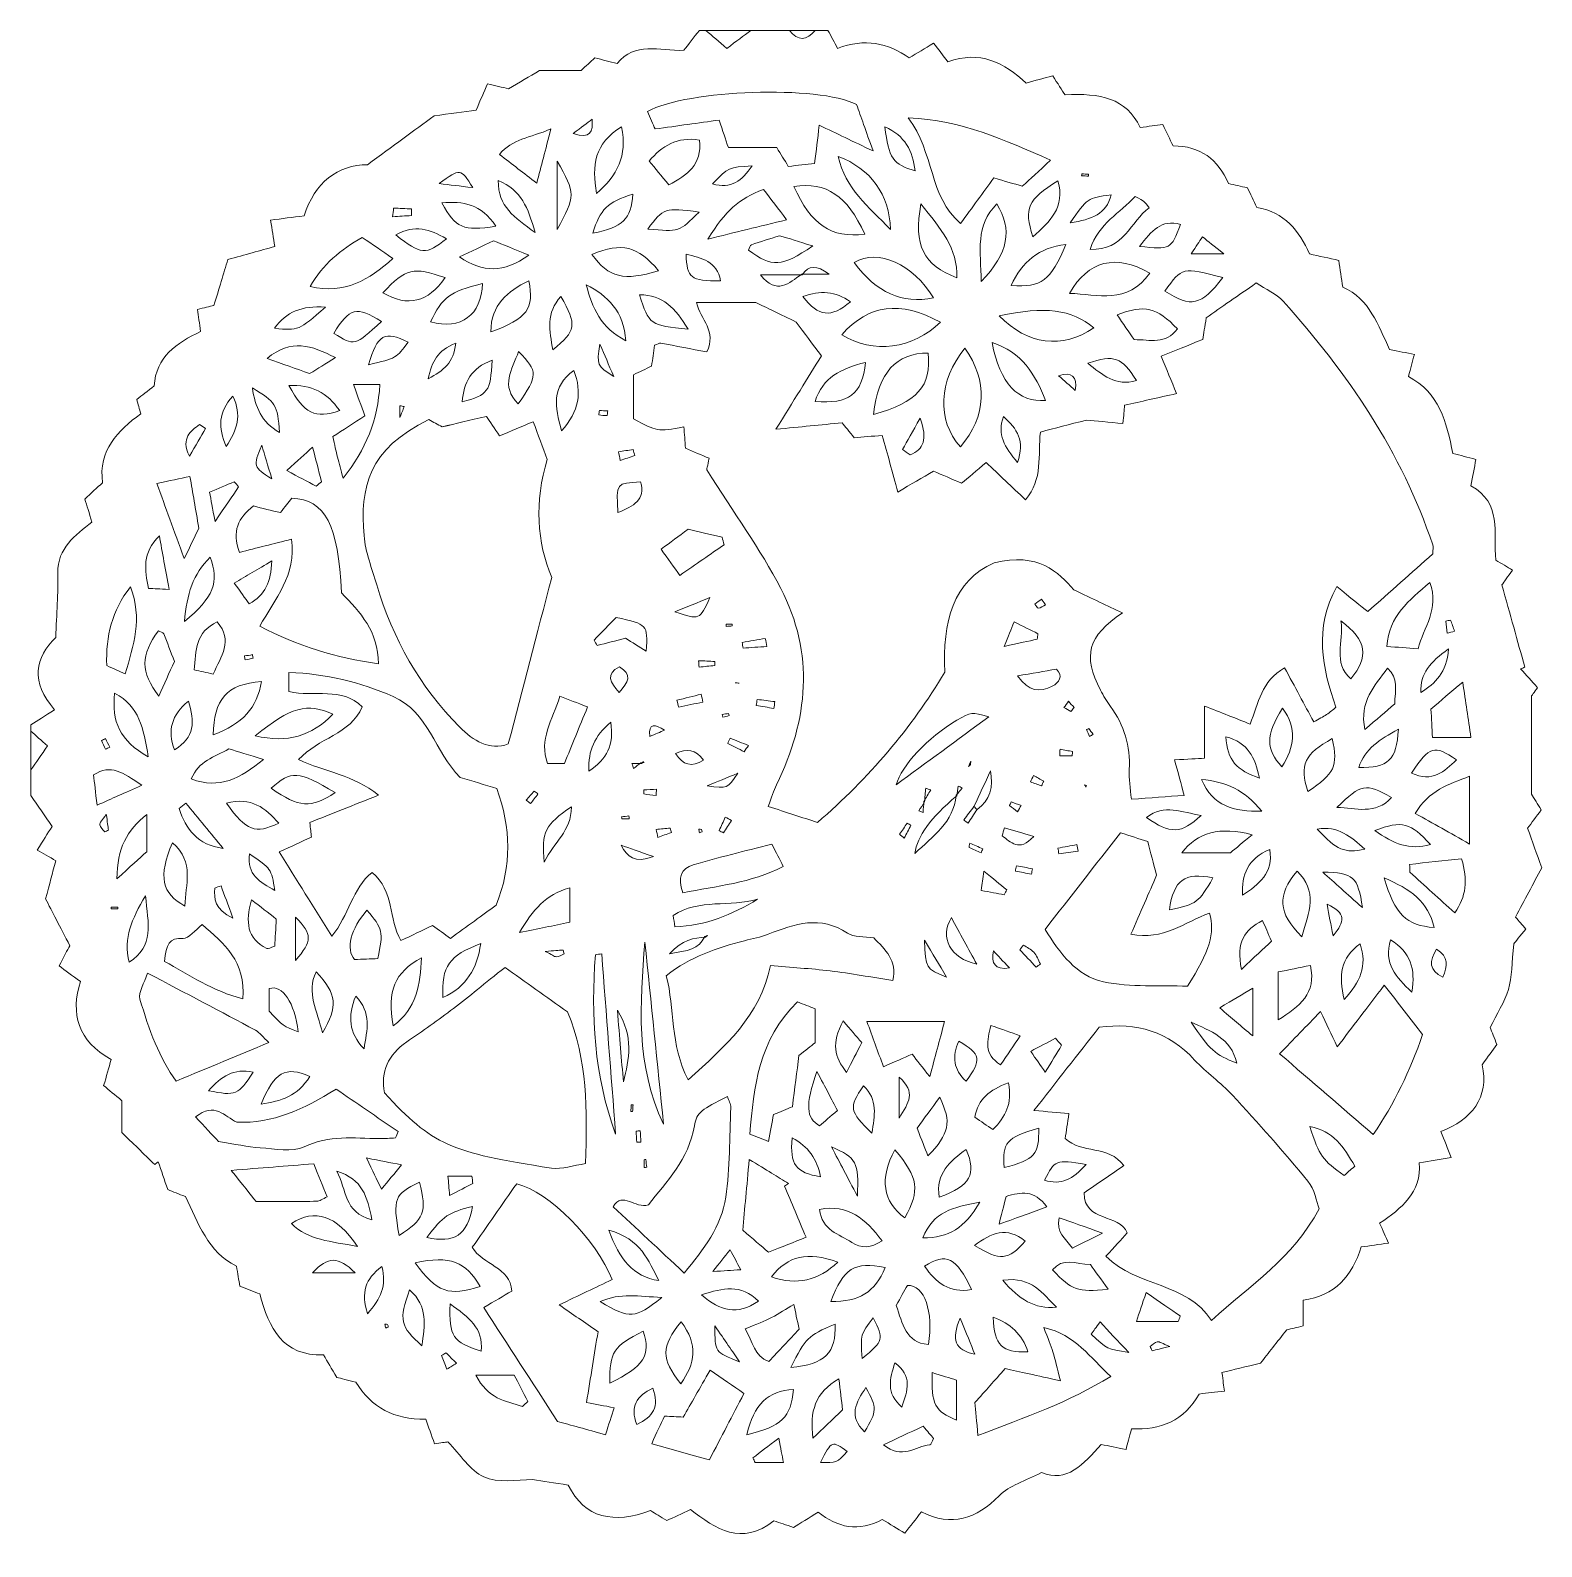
# Model space of a CAD drawing. Header units: inches. Extents: x 1.5 to 16.3, y -16.4 to -1.5.
import ezdxf

# ---------------------------------------------------------------- set-up
doc = ezdxf.new("R2010")
doc.units = ezdxf.units.IN
doc.header["$MEASUREMENT"] = 0
doc.layers.add('Layer 1', color=7, linetype='Continuous')

# ---------------------------------------------------------------- blocks, each defined once
blk = doc.blocks.new('block 2')
at = {"layer": 'Layer 1', "lineweight": 0}
for points, knots in [([(1.502, -8.393), (1.502, -8.372), (1.502, -8.351), (1.502, -8.33), (1.569, -8.288), (1.635, -8.245), (1.734, -8.182), (1.497, -7.914), (1.543, -7.67), (1.746, -7.476), (1.754, -7.243), (1.769, -7.044), (1.766, -6.845), (1.763, -6.601), (1.934, -6.478), (2.099, -6.348), (2.073, -6.262), (2.049, -6.185), (2.029, -6.123), (2.093, -6.064), (2.146, -6.016), (2.203, -5.963), (2.161, -5.647), (2.35, -5.456), (2.577, -5.29), (2.563, -5.24), (2.552, -5.2), (2.538, -5.149), (2.588, -5.11), (2.644, -5.067), (2.708, -5.018), (2.724, -4.737), (2.926, -4.595), (3.162, -4.486), (3.151, -4.405), (3.141, -4.337), (3.131, -4.27), (3.195, -4.255), (3.253, -4.24), (3.292, -4.231), (3.343, -4.064), (3.387, -3.919), (3.428, -3.782), (3.602, -3.734), (3.74, -3.695), (3.888, -3.654), (3.874, -3.569), (3.861, -3.491), (3.846, -3.397), (3.959, -3.382), (4.06, -3.369), (4.174, -3.355), (4.278, -3.03), (4.501, -2.857), (4.795, -2.855), (5.041, -2.674), (5.251, -2.52), (5.446, -2.378), (5.6, -2.356), (5.733, -2.338), (5.857, -2.321), (5.899, -2.223), (5.93, -2.149), (5.967, -2.063), (6.045, -2.082), (6.111, -2.098), (6.174, -2.114), (6.277, -2.052), (6.376, -1.994), (6.477, -1.933), (6.612, -1.933), (6.747, -1.933), (6.882, -1.933), (6.929, -1.891), (6.975, -1.85), (7.018, -1.811), (7.093, -1.83), (7.161, -1.847), (7.236, -1.866), (7.409, -1.647), (7.642, -1.745), (7.887, -1.737), (7.931, -1.681), (7.985, -1.611), (8.039, -1.542), (8.06, -1.542), (8.081, -1.542), (8.102, -1.542), (8.166, -1.596), (8.231, -1.651), (8.308, -1.718), (8.402, -1.647), (8.472, -1.595), (8.542, -1.542), (8.668, -1.542), (8.794, -1.542), (8.919, -1.542), (9.003, -1.651), (9.087, -1.641), (9.171, -1.542), (9.213, -1.542), (9.254, -1.542), (9.296, -1.542), (9.328, -1.601), (9.36, -1.661), (9.391, -1.718), (9.655, -1.617), (9.881, -1.664), (10.09, -1.811), (10.171, -1.762), (10.24, -1.72), (10.33, -1.666), (10.378, -1.729), (10.421, -1.787), (10.47, -1.851), (10.781, -1.732), (11.022, -1.86), (11.234, -2.057), (11.327, -2.032), (11.405, -2.01), (11.494, -1.986), (11.542, -2.06), (11.587, -2.129), (11.616, -2.173), (11.954, -2.153), (12.213, -2.203), (12.349, -2.491), (12.434, -2.48), (12.502, -2.472), (12.571, -2.463), (12.608, -2.539), (12.639, -2.603), (12.672, -2.672), (12.937, -2.67), (13.11, -2.802), (13.212, -3.039), (13.273, -3.053), (13.333, -3.066), (13.398, -3.081), (13.427, -3.141), (13.458, -3.205), (13.491, -3.274), (13.762, -3.315), (13.903, -3.504), (14.005, -3.726), (14.105, -3.749), (14.195, -3.769), (14.291, -3.791), (14.305, -3.882), (14.317, -3.963), (14.33, -4.051), (14.596, -4.166), (14.674, -4.427), (14.789, -4.66), (14.874, -4.678), (14.952, -4.694), (15.031, -4.711), (15.011, -4.784), (14.995, -4.844), (14.973, -4.926), (15.272, -5.079), (15.347, -5.373), (15.406, -5.677), (15.483, -5.697), (15.551, -5.714), (15.632, -5.735), (15.616, -5.822), (15.602, -5.9), (15.584, -5.995), (15.889, -6.158), (15.805, -6.458), (15.826, -6.719), (15.886, -6.755), (15.937, -6.786), (15.99, -6.818), (15.945, -6.88), (15.905, -6.935), (15.886, -6.962), (15.967, -7.251), (16.039, -7.509), (16.111, -7.767), (16.097, -7.772), (16.083, -7.777), (16.069, -7.783), (16.124, -7.844), (16.179, -7.905), (16.235, -7.967), (16.202, -8.011), (16.174, -8.051), (16.175, -8.049), (16.175, -8.391), (16.175, -8.689), (16.175, -9.007), (16.2, -9.046), (16.238, -9.106), (16.272, -9.16), (16.219, -9.231), (16.177, -9.288), (16.138, -9.341), (16.185, -9.472), (16.227, -9.589), (16.276, -9.727), (16.193, -9.883), (16.107, -10.045), (16.02, -10.209), (16.053, -10.248), (16.085, -10.285), (16.12, -10.326), (16.068, -10.391), (16.015, -10.455), (16.002, -10.47), (15.982, -10.658), (15.987, -10.793), (15.95, -10.917), (15.913, -11.043), (15.836, -11.158), (15.772, -11.287), (15.79, -11.333), (15.812, -11.39), (15.838, -11.455), (15.795, -11.514), (15.752, -11.572), (15.693, -11.652), (15.766, -11.979), (15.587, -12.186), (15.291, -12.306), (15.325, -12.394), (15.355, -12.468), (15.392, -12.56), (15.279, -12.578), (15.189, -12.592), (15.078, -12.61), (15.104, -12.904), (14.903, -13.056), (14.691, -13.202), (14.723, -13.274), (14.75, -13.334), (14.778, -13.396), (14.681, -13.41), (14.6, -13.421), (14.51, -13.434), (14.424, -13.718), (14.252, -13.909), (13.943, -13.954), (13.943, -14.049), (13.943, -14.129), (13.943, -14.205), (13.878, -14.221), (13.828, -14.233), (13.783, -14.243), (13.69, -14.361), (13.6, -14.475), (13.527, -14.568), (13.379, -14.605), (13.262, -14.634), (13.149, -14.662), (13.16, -14.743), (13.166, -14.79), (13.173, -14.843), (13.083, -14.853), (13.011, -14.861), (12.925, -14.871), (12.785, -15.132), (12.544, -15.227), (12.265, -15.21), (12.242, -15.295), (12.227, -15.353), (12.211, -15.412), (12.121, -15.395), (12.043, -15.379), (11.969, -15.365), (11.795, -15.559), (11.631, -15.743), (11.386, -15.639), (11.227, -15.722), (11.068, -15.764), (10.97, -15.865), (10.746, -16.093), (10.509, -16.173), (10.21, -16.023), (10.153, -16.097), (10.103, -16.161), (10.049, -16.231), (9.974, -16.186), (9.905, -16.144), (9.827, -16.097), (9.599, -16.224), (9.387, -16.176), (9.202, -16.025), (9.107, -16.084), (9.028, -16.132), (8.959, -16.175), (8.885, -16.15), (8.827, -16.131), (8.767, -16.11), (8.453, -16.363), (8.197, -16.187), (7.952, -16.001), (7.865, -16.041), (7.79, -16.076), (7.72, -16.108), (7.66, -16.071), (7.608, -16.04), (7.562, -16.011), (7.203, -16.143), (6.916, -16.087), (6.756, -15.761), (6.618, -15.74), (6.513, -15.723), (6.408, -15.706), (6.248, -15.712), (6.069, -15.743), (5.931, -15.681), (5.796, -15.62), (5.703, -15.464), (5.58, -15.339), (5.556, -15.342), (5.506, -15.349), (5.45, -15.357), (5.419, -15.272), (5.392, -15.197), (5.363, -15.116), (5.057, -15.124), (4.828, -15.002), (4.68, -14.754), (4.603, -14.736), (4.535, -14.719), (4.493, -14.709), (4.441, -14.621), (4.405, -14.559), (4.364, -14.489), (3.965, -14.5), (3.83, -14.228), (3.741, -13.893), (3.68, -13.869), (3.615, -13.844), (3.545, -13.818), (3.535, -13.756), (3.525, -13.695), (3.512, -13.62), (3.234, -13.484), (3.138, -13.199), (3.013, -12.941), (2.95, -12.916), (2.893, -12.894), (2.841, -12.873), (2.808, -12.777), (2.778, -12.689), (2.747, -12.602), (2.736, -12.611), (2.725, -12.62), (2.713, -12.628), (2.604, -12.522), (2.495, -12.415), (2.393, -12.316), (2.393, -12.195), (2.393, -12.102), (2.393, -12.004), (2.327, -11.95), (2.265, -11.899), (2.214, -11.857), (2.242, -11.762), (2.264, -11.686), (2.288, -11.6), (1.959, -11.423), (1.89, -11.152), (1.986, -10.838), (1.904, -10.778), (1.839, -10.731), (1.778, -10.686), (1.823, -10.601), (1.861, -10.53), (1.883, -10.489), (1.788, -10.305), (1.708, -10.151), (1.646, -10.031), (1.686, -9.883), (1.712, -9.784), (1.746, -9.658), (1.684, -9.623), (1.62, -9.587), (1.563, -9.554), (1.625, -9.457), (1.663, -9.397), (1.71, -9.323), (1.64, -9.222), (1.571, -9.122), (1.502, -9.021), (1.502, -8.938), (1.502, -8.854), (1.502, -8.77), (1.553, -8.698), (1.603, -8.625), (1.666, -8.535), (1.601, -8.479), (1.552, -8.436), (1.502, -8.393)], [0, 0, 0, 0, 1, 1, 1, 2, 2, 2, 3, 3, 3, 4, 4, 4, 5, 5, 5, 6, 6, 6, 7, 7, 7, 8, 8, 8, 9, 9, 9, 10, 10, 10, 11, 11, 11, 12, 12, 12, 13, 13, 13, 14, 14, 14, 15, 15, 15, 16, 16, 16, 17, 17, 17, 18, 18, 18, 19, 19, 19, 20, 20, 20, 21, 21, 21, 22, 22, 22, 23, 23, 23, 24, 24, 24, 25, 25, 25, 26, 26, 26, 27, 27, 27, 28, 28, 28, 29, 29, 29, 30, 30, 30, 31, 31, 31, 32, 32, 32, 33, 33, 33, 34, 34, 34, 35, 35, 35, 36, 36, 36, 37, 37, 37, 38, 38, 38, 39, 39, 39, 40, 40, 40, 41, 41, 41, 42, 42, 42, 43, 43, 43, 44, 44, 44, 45, 45, 45, 46, 46, 46, 47, 47, 47, 48, 48, 48, 49, 49, 49, 50, 50, 50, 51, 51, 51, 52, 52, 52, 53, 53, 53, 54, 54, 54, 55, 55, 55, 56, 56, 56, 57, 57, 57, 58, 58, 58, 59, 59, 59, 60, 60, 60, 61, 61, 61, 62, 62, 62, 63, 63, 63, 64, 64, 64, 65, 65, 65, 66, 66, 66, 67, 67, 67, 68, 68, 68, 69, 69, 69, 70, 70, 70, 71, 71, 71, 72, 72, 72, 73, 73, 73, 74, 74, 74, 75, 75, 75, 76, 76, 76, 77, 77, 77, 78, 78, 78, 79, 79, 79, 80, 80, 80, 81, 81, 81, 82, 82, 82, 83, 83, 83, 84, 84, 84, 85, 85, 85, 86, 86, 86, 87, 87, 87, 88, 88, 88, 89, 89, 89, 90, 90, 90, 91, 91, 91, 92, 92, 92, 93, 93, 93, 94, 94, 94, 95, 95, 95, 96, 96, 96, 97, 97, 97, 98, 98, 98, 99, 99, 99, 100, 100, 100, 101, 101, 101, 102, 102, 102, 103, 103, 103, 104, 104, 104, 105, 105, 105, 106, 106, 106, 107, 107, 107, 108, 108, 108, 109, 109, 109, 110, 110, 110, 111, 111, 111, 112, 112, 112, 113, 113, 113, 114, 114, 114, 115, 115, 115, 116, 116, 116, 117, 117, 117, 118, 118, 118, 119, 119, 119, 120, 120, 120, 121, 121, 121, 122, 122, 122, 123, 123, 123, 124, 124, 124, 125, 125, 125, 126, 126, 126, 127, 127, 127, 128, 128, 128, 129, 129, 129, 130, 130, 130, 131, 131, 131, 132, 132, 132, 132]), ([(8.542, -1.542), (8.472, -1.595), (8.402, -1.647), (8.308, -1.718), (8.231, -1.651), (8.166, -1.596), (8.102, -1.542), (8.249, -1.542), (8.395, -1.542), (8.542, -1.542)], [0, 0, 0, 0, 1, 1, 1, 2, 2, 2, 3, 3, 3, 3]), ([(9.171, -1.542), (9.087, -1.641), (9.003, -1.651), (8.919, -1.542), (9.003, -1.542), (9.087, -1.542), (9.171, -1.542)], [0, 0, 0, 0, 1, 1, 1, 2, 2, 2, 2]), ([(9.576, -2.266), (9.2, -2.076), (7.926, -2.121), (7.531, -2.334), (7.559, -2.397), (7.586, -2.461), (7.606, -2.506), (7.827, -2.475), (8.029, -2.447), (8.232, -2.419), (8.269, -2.527), (8.294, -2.602), (8.323, -2.688), (8.491, -2.688), (8.647, -2.688), (8.795, -2.688), (8.837, -2.755), (8.868, -2.806), (8.909, -2.872), (8.998, -2.861), (9.085, -2.851), (9.166, -2.842), (9.182, -2.712), (9.194, -2.611), (9.212, -2.469), (9.387, -2.553), (9.535, -2.624), (9.737, -2.721), (9.666, -2.521), (9.618, -2.386), (9.576, -2.266)], [0, 0, 0, 0, 1, 1, 1, 2, 2, 2, 3, 3, 3, 4, 4, 4, 5, 5, 5, 6, 6, 6, 7, 7, 7, 8, 8, 8, 9, 9, 9, 10, 10, 10, 10]), ([(9.576, -2.266), (9.618, -2.386), (9.666, -2.521), (9.737, -2.721), (9.535, -2.624), (9.387, -2.553), (9.212, -2.469), (9.194, -2.611), (9.182, -2.712), (9.166, -2.842), (9.085, -2.851), (8.998, -2.861), (8.909, -2.872), (8.868, -2.806), (8.837, -2.755), (8.795, -2.688), (8.647, -2.688), (8.491, -2.688), (8.323, -2.688), (8.294, -2.602), (8.269, -2.527), (8.232, -2.419), (8.029, -2.447), (7.827, -2.475), (7.606, -2.506), (7.586, -2.461), (7.559, -2.397), (7.531, -2.334), (7.926, -2.121), (9.2, -2.076), (9.576, -2.266)], [0, 0, 0, 0, 1, 1, 1, 2, 2, 2, 3, 3, 3, 4, 4, 4, 5, 5, 5, 6, 6, 6, 7, 7, 7, 8, 8, 8, 9, 9, 9, 10, 10, 10, 10]), ([(6.588, -2.506), (6.378, -2.593), (6.209, -2.604), (6.085, -2.754), (6.21, -2.851), (6.32, -2.936), (6.449, -3.036), (6.494, -2.863), (6.532, -2.72), (6.588, -2.506)], [0, 0, 0, 0, 1, 1, 1, 2, 2, 2, 3, 3, 3, 3]), ([(6.588, -2.506), (6.532, -2.72), (6.494, -2.863), (6.449, -3.036), (6.32, -2.936), (6.21, -2.851), (6.085, -2.754), (6.209, -2.604), (6.378, -2.593), (6.588, -2.506)], [0, 0, 0, 0, 1, 1, 1, 2, 2, 2, 3, 3, 3, 3]), ([(6.806, -2.55), (6.978, -2.61), (6.999, -2.531), (6.99, -2.41), (6.939, -2.449), (6.888, -2.487), (6.806, -2.55)], [0, 0, 0, 0, 1, 1, 1, 2, 2, 2, 2]), ([(6.806, -2.55), (6.888, -2.487), (6.939, -2.449), (6.99, -2.41), (6.999, -2.531), (6.978, -2.61), (6.806, -2.55)], [0, 0, 0, 0, 1, 1, 1, 2, 2, 2, 2]), ([(7.279, -2.484), (7.01, -2.649), (6.987, -2.86), (7.033, -3.137), (7.236, -2.955), (7.337, -2.774), (7.279, -2.484)], [0, 0, 0, 0, 1, 1, 1, 2, 2, 2, 2]), ([(7.279, -2.484), (7.337, -2.774), (7.236, -2.955), (7.033, -3.137), (6.987, -2.86), (7.01, -2.649), (7.279, -2.484)], [0, 0, 0, 0, 1, 1, 1, 2, 2, 2, 2]), ([(9.854, -2.484), (9.889, -2.792), (9.932, -2.853), (10.149, -2.914), (10.126, -2.719), (10.049, -2.572), (9.854, -2.484)], [0, 0, 0, 0, 1, 1, 1, 2, 2, 2, 2]), ([(9.854, -2.484), (10.049, -2.572), (10.126, -2.719), (10.149, -2.914), (9.932, -2.853), (9.889, -2.792), (9.854, -2.484)], [0, 0, 0, 0, 1, 1, 1, 2, 2, 2, 2]), ([(11.474, -2.81), (11.014, -2.611), (10.609, -2.421), (10.081, -2.396), (10.34, -2.739), (10.282, -3.165), (10.593, -3.43), (10.708, -3.272), (10.815, -3.125), (10.918, -2.984), (11.033, -3.017), (11.111, -3.04), (11.197, -3.066), (11.277, -2.992), (11.352, -2.923), (11.474, -2.81)], [0, 0, 0, 0, 1, 1, 1, 2, 2, 2, 3, 3, 3, 4, 4, 4, 5, 5, 5, 5]), ([(11.474, -2.81), (11.352, -2.923), (11.277, -2.992), (11.197, -3.066), (11.111, -3.04), (11.033, -3.017), (10.918, -2.984), (10.815, -3.125), (10.708, -3.272), (10.593, -3.43), (10.282, -3.165), (10.34, -2.739), (10.081, -2.396), (10.609, -2.421), (11.014, -2.611), (11.474, -2.81)], [0, 0, 0, 0, 1, 1, 1, 2, 2, 2, 3, 3, 3, 4, 4, 4, 5, 5, 5, 5]), ([(7.741, -3.053), (7.92, -2.956), (8.068, -2.856), (8.04, -2.614), (7.82, -2.578), (7.674, -2.674), (7.548, -2.819), (7.609, -2.893), (7.666, -2.962), (7.741, -3.053)], [0, 0, 0, 0, 1, 1, 1, 2, 2, 2, 3, 3, 3, 3]), ([(7.741, -3.053), (7.666, -2.962), (7.609, -2.893), (7.548, -2.819), (7.674, -2.674), (7.82, -2.578), (8.04, -2.614), (8.068, -2.856), (7.92, -2.956), (7.741, -3.053)], [0, 0, 0, 0, 1, 1, 1, 2, 2, 2, 3, 3, 3, 3]), ([(9.908, -3.487), (9.899, -3.145), (9.714, -2.894), (9.396, -2.774), (9.468, -3.093), (9.689, -3.261), (9.908, -3.487)], [0, 0, 0, 0, 1, 1, 1, 2, 2, 2, 2]), ([(9.908, -3.487), (9.689, -3.261), (9.468, -3.093), (9.396, -2.774), (9.714, -2.894), (9.899, -3.145), (9.908, -3.487)], [0, 0, 0, 0, 1, 1, 1, 2, 2, 2, 2]), ([(5.824, -3.079), (5.703, -2.888), (5.703, -2.888), (5.495, -3.04), (5.604, -3.053), (5.689, -3.063), (5.824, -3.079)], [0, 0, 0, 0, 1, 1, 1, 2, 2, 2, 2]), ([(5.824, -3.079), (5.689, -3.063), (5.604, -3.053), (5.495, -3.04), (5.703, -2.888), (5.703, -2.888), (5.824, -3.079)], [0, 0, 0, 0, 1, 1, 1, 2, 2, 2, 2]), ([(6.649, -3.488), (6.83, -3.161), (6.829, -3.136), (6.649, -2.82), (6.649, -3.05), (6.649, -3.237), (6.649, -3.488)], [0, 0, 0, 0, 1, 1, 1, 2, 2, 2, 2]), ([(6.649, -3.488), (6.649, -3.237), (6.649, -3.05), (6.649, -2.82), (6.829, -3.136), (6.83, -3.161), (6.649, -3.488)], [0, 0, 0, 0, 1, 1, 1, 2, 2, 2, 2]), ([(8.554, -2.866), (8.326, -2.881), (8.326, -2.881), (8.168, -3.043), (8.351, -3.091), (8.455, -3.016), (8.554, -2.866)], [0, 0, 0, 0, 1, 1, 1, 2, 2, 2, 2]), ([(8.554, -2.866), (8.455, -3.016), (8.351, -3.091), (8.168, -3.043), (8.326, -2.881), (8.326, -2.881), (8.554, -2.866)], [0, 0, 0, 0, 1, 1, 1, 2, 2, 2, 2]), ([(11.779, -2.944), (11.778, -2.951), (11.778, -2.957), (11.777, -2.963), (11.8, -2.965), (11.822, -2.966), (11.844, -2.967), (11.844, -2.961), (11.845, -2.954), (11.845, -2.948), (11.823, -2.947), (11.801, -2.945), (11.779, -2.944)], [0, 0, 0, 0, 1, 1, 1, 2, 2, 2, 3, 3, 3, 4, 4, 4, 4]), ([(11.779, -2.944), (11.801, -2.945), (11.823, -2.947), (11.845, -2.948), (11.845, -2.954), (11.844, -2.961), (11.844, -2.967), (11.822, -2.966), (11.8, -2.965), (11.777, -2.963), (11.778, -2.957), (11.778, -2.951), (11.779, -2.944)], [0, 0, 0, 0, 1, 1, 1, 2, 2, 2, 3, 3, 3, 4, 4, 4, 4]), ([(6.432, -3.519), (6.362, -3.271), (6.3, -3.104), (6.073, -3.01), (6.07, -3.268), (6.228, -3.366), (6.432, -3.519)], [0, 0, 0, 0, 1, 1, 1, 2, 2, 2, 2]), ([(6.432, -3.519), (6.228, -3.366), (6.07, -3.268), (6.073, -3.01), (6.3, -3.104), (6.362, -3.271), (6.432, -3.519)], [0, 0, 0, 0, 1, 1, 1, 2, 2, 2, 2]), ([(8.667, -3.097), (8.418, -3.193), (8.299, -3.298), (8.123, -3.582), (8.391, -3.516), (8.622, -3.46), (8.892, -3.393), (8.807, -3.282), (8.741, -3.195), (8.667, -3.097)], [0, 0, 0, 0, 1, 1, 1, 2, 2, 2, 3, 3, 3, 3]), ([(8.667, -3.097), (8.741, -3.195), (8.807, -3.282), (8.892, -3.393), (8.622, -3.46), (8.391, -3.516), (8.123, -3.582), (8.299, -3.298), (8.418, -3.193), (8.667, -3.097)], [0, 0, 0, 0, 1, 1, 1, 2, 2, 2, 3, 3, 3, 3]), ([(8.962, -3.067), (9.132, -3.443), (9.329, -3.576), (9.656, -3.534), (9.482, -3.155), (9.285, -3.023), (8.962, -3.067)], [0, 0, 0, 0, 1, 1, 1, 2, 2, 2, 2]), ([(8.962, -3.067), (9.285, -3.023), (9.482, -3.155), (9.656, -3.534), (9.329, -3.576), (9.132, -3.443), (8.962, -3.067)], [0, 0, 0, 0, 1, 1, 1, 2, 2, 2, 2]), ([(11.545, -3.014), (11.249, -3.195), (11.21, -3.28), (11.3, -3.559), (11.468, -3.411), (11.619, -3.271), (11.545, -3.014)], [0, 0, 0, 0, 1, 1, 1, 2, 2, 2, 2]), ([(11.545, -3.014), (11.619, -3.271), (11.468, -3.411), (11.3, -3.559), (11.21, -3.28), (11.249, -3.195), (11.545, -3.014)], [0, 0, 0, 0, 1, 1, 1, 2, 2, 2, 2]), ([(6.049, -3.456), (5.905, -3.24), (5.73, -3.209), (5.521, -3.229), (5.654, -3.473), (5.731, -3.508), (6.049, -3.456)], [0, 0, 0, 0, 1, 1, 1, 2, 2, 2, 2]), ([(6.049, -3.456), (5.731, -3.508), (5.654, -3.473), (5.521, -3.229), (5.73, -3.209), (5.905, -3.24), (6.049, -3.456)], [0, 0, 0, 0, 1, 1, 1, 2, 2, 2, 2]), ([(7.39, -3.142), (7.141, -3.22), (7.069, -3.29), (6.997, -3.525), (7.292, -3.465), (7.371, -3.387), (7.39, -3.142)], [0, 0, 0, 0, 1, 1, 1, 2, 2, 2, 2]), ([(7.39, -3.142), (7.371, -3.387), (7.292, -3.465), (6.997, -3.525), (7.069, -3.29), (7.141, -3.22), (7.39, -3.142)], [0, 0, 0, 0, 1, 1, 1, 2, 2, 2, 2]), ([(10.206, -3.239), (10.129, -3.642), (10.23, -3.837), (10.556, -3.96), (10.566, -3.672), (10.4, -3.48), (10.206, -3.239)], [0, 0, 0, 0, 1, 1, 1, 2, 2, 2, 2]), ([(10.206, -3.239), (10.4, -3.48), (10.566, -3.672), (10.556, -3.96), (10.23, -3.837), (10.129, -3.642), (10.206, -3.239)], [0, 0, 0, 0, 1, 1, 1, 2, 2, 2, 2]), ([(10.796, -3.997), (11.064, -3.716), (11.102, -3.491), (10.947, -3.239), (10.737, -3.448), (10.788, -3.698), (10.796, -3.997)], [0, 0, 0, 0, 1, 1, 1, 2, 2, 2, 2]), ([(10.796, -3.997), (10.788, -3.698), (10.737, -3.448), (10.947, -3.239), (11.102, -3.491), (11.064, -3.716), (10.796, -3.997)], [0, 0, 0, 0, 1, 1, 1, 2, 2, 2, 2]), ([(11.666, -3.424), (11.882, -3.387), (12.016, -3.341), (12.065, -3.149), (11.832, -3.181), (11.832, -3.181), (11.666, -3.424)], [0, 0, 0, 0, 1, 1, 1, 2, 2, 2, 2]), ([(11.666, -3.424), (11.832, -3.181), (11.832, -3.181), (12.065, -3.149), (12.016, -3.341), (11.882, -3.387), (11.666, -3.424)], [0, 0, 0, 0, 1, 1, 1, 2, 2, 2, 2]), ([(12.3, -3.165), (12.153, -3.331), (11.944, -3.423), (11.861, -3.683), (12.19, -3.695), (12.258, -3.41), (12.436, -3.275), (12.411, -3.246), (12.4, -3.228), (12.385, -3.215), (12.37, -3.202), (12.35, -3.194), (12.3, -3.165)], [0, 0, 0, 0, 1, 1, 1, 2, 2, 2, 3, 3, 3, 4, 4, 4, 4]), ([(12.3, -3.165), (12.35, -3.194), (12.37, -3.202), (12.385, -3.215), (12.4, -3.228), (12.411, -3.246), (12.436, -3.275), (12.258, -3.41), (12.19, -3.695), (11.861, -3.683), (11.944, -3.423), (12.153, -3.331), (12.3, -3.165)], [0, 0, 0, 0, 1, 1, 1, 2, 2, 2, 3, 3, 3, 4, 4, 4, 4]), ([(5.049, -3.279), (5.046, -3.307), (5.043, -3.335), (5.04, -3.363), (5.101, -3.359), (5.162, -3.356), (5.223, -3.352), (5.223, -3.331), (5.224, -3.309), (5.224, -3.288), (5.166, -3.285), (5.107, -3.282), (5.049, -3.279)], [0, 0, 0, 0, 1, 1, 1, 2, 2, 2, 3, 3, 3, 4, 4, 4, 4]), ([(5.049, -3.279), (5.107, -3.282), (5.166, -3.285), (5.224, -3.288), (5.224, -3.309), (5.223, -3.331), (5.223, -3.352), (5.162, -3.356), (5.101, -3.359), (5.04, -3.363), (5.043, -3.335), (5.046, -3.307), (5.049, -3.279)], [0, 0, 0, 0, 1, 1, 1, 2, 2, 2, 3, 3, 3, 4, 4, 4, 4]), ([(8.037, -3.318), (7.7, -3.273), (7.69, -3.277), (7.534, -3.484), (7.841, -3.512), (7.841, -3.512), (8.037, -3.318)], [0, 0, 0, 0, 1, 1, 1, 2, 2, 2, 2]), ([(8.037, -3.318), (7.841, -3.512), (7.841, -3.512), (7.534, -3.484), (7.69, -3.277), (7.7, -3.273), (8.037, -3.318)], [0, 0, 0, 0, 1, 1, 1, 2, 2, 2, 2]), ([(12.342, -3.654), (12.65, -3.685), (12.65, -3.685), (12.744, -3.439), (12.555, -3.385), (12.464, -3.5), (12.342, -3.654)], [0, 0, 0, 0, 1, 1, 1, 2, 2, 2, 2]), ([(12.342, -3.654), (12.464, -3.5), (12.555, -3.385), (12.744, -3.439), (12.65, -3.685), (12.65, -3.685), (12.342, -3.654)], [0, 0, 0, 0, 1, 1, 1, 2, 2, 2, 2]), ([(5.565, -3.578), (5.405, -3.485), (5.255, -3.437), (5.071, -3.541), (5.316, -3.736), (5.367, -3.74), (5.565, -3.578)], [0, 0, 0, 0, 1, 1, 1, 2, 2, 2, 2]), ([(5.565, -3.578), (5.367, -3.74), (5.316, -3.736), (5.071, -3.541), (5.255, -3.437), (5.405, -3.485), (5.565, -3.578)], [0, 0, 0, 0, 1, 1, 1, 2, 2, 2, 2]), ([(9.148, -3.649), (9.009, -3.606), (8.913, -3.576), (8.824, -3.549), (8.724, -3.581), (8.635, -3.607), (8.549, -3.638), (8.535, -3.643), (8.529, -3.672), (8.52, -3.69), (8.75, -3.86), (8.842, -3.858), (9.148, -3.649)], [0, 0, 0, 0, 1, 1, 1, 2, 2, 2, 3, 3, 3, 4, 4, 4, 4]), ([(9.148, -3.649), (8.842, -3.858), (8.75, -3.86), (8.52, -3.69), (8.529, -3.672), (8.535, -3.643), (8.549, -3.638), (8.635, -3.607), (8.724, -3.581), (8.824, -3.549), (8.913, -3.576), (9.009, -3.606), (9.148, -3.649)], [0, 0, 0, 0, 1, 1, 1, 2, 2, 2, 3, 3, 3, 4, 4, 4, 4]), ([(4.742, -3.565), (4.531, -3.689), (4.358, -3.826), (4.233, -4.046), (4.574, -4.123), (4.806, -3.984), (5.042, -3.772), (4.929, -3.694), (4.844, -3.636), (4.742, -3.565)], [0, 0, 0, 0, 1, 1, 1, 2, 2, 2, 3, 3, 3, 3]), ([(4.742, -3.565), (4.844, -3.636), (4.929, -3.694), (5.042, -3.772), (4.806, -3.984), (4.574, -4.123), (4.233, -4.046), (4.358, -3.826), (4.531, -3.689), (4.742, -3.565)], [0, 0, 0, 0, 1, 1, 1, 2, 2, 2, 3, 3, 3, 3]), ([(6.372, -3.738), (6.218, -3.676), (6.118, -3.636), (6.025, -3.599), (5.91, -3.653), (5.815, -3.698), (5.692, -3.757), (5.927, -3.911), (6.118, -3.917), (6.372, -3.738)], [0, 0, 0, 0, 1, 1, 1, 2, 2, 2, 3, 3, 3, 3]), ([(6.372, -3.738), (6.118, -3.917), (5.927, -3.911), (5.692, -3.757), (5.815, -3.698), (5.91, -3.653), (6.025, -3.599), (6.118, -3.636), (6.218, -3.676), (6.372, -3.738)], [0, 0, 0, 0, 1, 1, 1, 2, 2, 2, 3, 3, 3, 3]), ([(6.989, -3.732), (7.15, -3.959), (7.303, -3.997), (7.64, -3.891), (7.434, -3.648), (7.286, -3.612), (6.989, -3.732)], [0, 0, 0, 0, 1, 1, 1, 2, 2, 2, 2]), ([(6.989, -3.732), (7.286, -3.612), (7.434, -3.648), (7.64, -3.891), (7.303, -3.997), (7.15, -3.959), (6.989, -3.732)], [0, 0, 0, 0, 1, 1, 1, 2, 2, 2, 2]), ([(10.329, -4.157), (10.128, -3.824), (9.79, -3.673), (9.553, -3.812), (9.773, -4.107), (10.019, -4.216), (10.329, -4.157)], [0, 0, 0, 0, 1, 1, 1, 2, 2, 2, 2]), ([(10.329, -4.157), (10.019, -4.216), (9.773, -4.107), (9.553, -3.812), (9.79, -3.673), (10.128, -3.824), (10.329, -4.157)], [0, 0, 0, 0, 1, 1, 1, 2, 2, 2, 2]), ([(11.623, -3.634), (11.355, -3.668), (11.194, -3.803), (11.088, -4.037), (11.388, -4.055), (11.473, -3.992), (11.623, -3.634)], [0, 0, 0, 0, 1, 1, 1, 2, 2, 2, 2]), ([(11.623, -3.634), (11.473, -3.992), (11.388, -4.055), (11.088, -4.037), (11.194, -3.803), (11.355, -3.668), (11.623, -3.634)], [0, 0, 0, 0, 1, 1, 1, 2, 2, 2, 2]), ([(12.848, -3.726), (12.965, -3.726), (13.036, -3.726), (13.167, -3.726), (13.068, -3.647), (13.018, -3.607), (12.958, -3.56), (12.923, -3.613), (12.901, -3.646), (12.848, -3.726)], [0, 0, 0, 0, 1, 1, 1, 2, 2, 2, 3, 3, 3, 3]), ([(12.848, -3.726), (12.901, -3.646), (12.923, -3.613), (12.958, -3.56), (13.018, -3.607), (13.068, -3.647), (13.167, -3.726), (13.036, -3.726), (12.965, -3.726), (12.848, -3.726)], [0, 0, 0, 0, 1, 1, 1, 2, 2, 2, 3, 3, 3, 3]), ([(4.943, -4.107), (5.189, -4.249), (5.385, -4.201), (5.552, -3.959), (5.238, -3.85), (5.175, -3.865), (4.943, -4.107)], [0, 0, 0, 0, 1, 1, 1, 2, 2, 2, 2]), ([(4.943, -4.107), (5.175, -3.865), (5.238, -3.85), (5.552, -3.959), (5.385, -4.201), (5.189, -4.249), (4.943, -4.107)], [0, 0, 0, 0, 1, 1, 1, 2, 2, 2, 2]), ([(7.909, -3.729), (7.919, -3.967), (7.951, -3.991), (8.247, -3.99), (8.212, -3.797), (8.062, -3.768), (7.909, -3.729)], [0, 0, 0, 0, 1, 1, 1, 2, 2, 2, 2]), ([(7.909, -3.729), (8.062, -3.768), (8.212, -3.797), (8.247, -3.99), (7.951, -3.991), (7.919, -3.967), (7.909, -3.729)], [0, 0, 0, 0, 1, 1, 1, 2, 2, 2, 2]), ([(9.045, -3.932), (8.91, -3.932), (8.774, -3.932), (8.638, -3.932), (8.795, -4.133), (8.916, -4.013), (9.04, -3.925), (9.117, -3.925), (9.194, -3.925), (9.308, -3.925), (9.185, -3.834), (9.109, -3.836), (9.045, -3.932)], [0, 0, 0, 0, 1, 1, 1, 2, 2, 2, 3, 3, 3, 4, 4, 4, 4]), ([(9.045, -3.932), (9.109, -3.836), (9.185, -3.834), (9.308, -3.925), (9.194, -3.925), (9.117, -3.925), (9.04, -3.925), (9.04, -3.925), (9.045, -3.932), (9.045, -3.932)], [0, 0, 0, 0, 1, 1, 1, 2, 2, 2, 3, 3, 3, 3]), ([(12.444, -3.914), (12.107, -3.724), (11.845, -3.793), (11.657, -4.113), (11.937, -4.121), (12.223, -4.226), (12.444, -3.914)], [0, 0, 0, 0, 1, 1, 1, 2, 2, 2, 2]), ([(12.444, -3.914), (12.223, -4.226), (11.937, -4.121), (11.657, -4.113), (11.845, -3.793), (12.107, -3.724), (12.444, -3.914)], [0, 0, 0, 0, 1, 1, 1, 2, 2, 2, 2]), ([(6.371, -3.989), (6.161, -4.093), (6.001, -4.221), (6, -4.49), (6.357, -4.359), (6.428, -4.262), (6.371, -3.989)], [0, 0, 0, 0, 1, 1, 1, 2, 2, 2, 2]), ([(6.371, -3.989), (6.428, -4.262), (6.357, -4.359), (6, -4.49), (6.001, -4.221), (6.161, -4.093), (6.371, -3.989)], [0, 0, 0, 0, 1, 1, 1, 2, 2, 2, 2]), ([(9.04, -3.925), (8.916, -4.013), (8.795, -4.133), (8.638, -3.932), (8.774, -3.932), (8.91, -3.932), (9.045, -3.932), (9.045, -3.932), (9.04, -3.925), (9.04, -3.925)], [0, 0, 0, 0, 1, 1, 1, 2, 2, 2, 3, 3, 3, 3]), ([(13.159, -3.958), (12.762, -3.854), (12.76, -3.855), (12.591, -4.09), (12.851, -4.254), (12.94, -4.237), (13.159, -3.958)], [0, 0, 0, 0, 1, 1, 1, 2, 2, 2, 2]), ([(13.159, -3.958), (12.94, -4.237), (12.851, -4.254), (12.591, -4.09), (12.76, -3.855), (12.762, -3.854), (13.159, -3.958)], [0, 0, 0, 0, 1, 1, 1, 2, 2, 2, 2]), ([(5.409, -4.392), (5.709, -4.473), (5.909, -4.325), (5.919, -4.015), (5.588, -4.103), (5.531, -4.146), (5.409, -4.392)], [0, 0, 0, 0, 1, 1, 1, 2, 2, 2, 2]), ([(5.409, -4.392), (5.531, -4.146), (5.588, -4.103), (5.919, -4.015), (5.909, -4.325), (5.709, -4.473), (5.409, -4.392)], [0, 0, 0, 0, 1, 1, 1, 2, 2, 2, 2]), ([(6.685, -4.144), (6.536, -4.302), (6.574, -4.479), (6.606, -4.666), (6.836, -4.476), (6.844, -4.421), (6.685, -4.144)], [0, 0, 0, 0, 1, 1, 1, 2, 2, 2, 2]), ([(6.685, -4.144), (6.844, -4.421), (6.836, -4.476), (6.606, -4.666), (6.574, -4.479), (6.536, -4.302), (6.685, -4.144)], [0, 0, 0, 0, 1, 1, 1, 2, 2, 2, 2]), ([(6.933, -4.028), (6.99, -4.253), (7.076, -4.451), (7.32, -4.576), (7.298, -4.288), (7.144, -4.136), (6.933, -4.028)], [0, 0, 0, 0, 1, 1, 1, 2, 2, 2, 2]), ([(6.933, -4.028), (7.144, -4.136), (7.298, -4.288), (7.32, -4.576), (7.076, -4.451), (6.99, -4.253), (6.933, -4.028)], [0, 0, 0, 0, 1, 1, 1, 2, 2, 2, 2]), ([(15.211, -6.659), (15.211, -6.613), (15.217, -6.59), (15.21, -6.572), (14.907, -5.664), (14.379, -4.893), (13.747, -4.188), (13.682, -4.116), (13.581, -4.075), (13.484, -4.011), (13.305, -4.136), (13.144, -4.247), (12.995, -4.351), (12.981, -4.439), (12.971, -4.506), (12.962, -4.562), (12.812, -4.623), (12.683, -4.676), (12.554, -4.728), (12.609, -4.86), (12.652, -4.963), (12.706, -5.092), (12.518, -5.134), (12.359, -5.169), (12.197, -5.206), (12.193, -5.255), (12.188, -5.304), (12.181, -5.385), (12.045, -5.372), (11.915, -5.36), (11.824, -5.351), (11.654, -5.395), (11.516, -5.431), (11.374, -5.468), (11.347, -5.693), (11.403, -5.931), (11.228, -6.13), (11.093, -6.003), (10.968, -5.883), (10.843, -5.765), (10.748, -5.846), (10.669, -5.913), (10.603, -5.969), (10.502, -5.925), (10.417, -5.888), (10.33, -5.85), (10.218, -5.915), (10.114, -5.976), (9.98, -6.055), (9.927, -5.859), (9.878, -5.684), (9.828, -5.501), (9.729, -5.509), (9.639, -5.517), (9.554, -5.525), (9.505, -5.464), (9.462, -5.411), (9.435, -5.377), (9.22, -5.399), (9.035, -5.417), (8.788, -5.441), (8.958, -5.167), (9.097, -4.942), (9.233, -4.723), (9.145, -4.606), (9.065, -4.499), (8.986, -4.393), (8.835, -4.32), (8.685, -4.247), (8.592, -4.202), (8.362, -4.202), (8.192, -4.202), (8.011, -4.202), (8.052, -4.37), (8.211, -4.485), (8.111, -4.685), (7.961, -4.656), (7.811, -4.626), (7.661, -4.599), (7.645, -4.597), (7.627, -4.611), (7.601, -4.62), (7.592, -4.687), (7.582, -4.757), (7.572, -4.824), (7.511, -4.853), (7.458, -4.878), (7.396, -4.908), (7.396, -5.059), (7.396, -5.202), (7.396, -5.339), (7.626, -5.464), (7.626, -5.464), (7.888, -5.418), (7.893, -5.487), (7.898, -5.555), (7.903, -5.626), (7.985, -5.661), (8.06, -5.693), (8.135, -5.724), (8.121, -5.79), (8.108, -5.849), (8.111, -5.838), (8.375, -6.256), (8.635, -6.611), (8.835, -6.996), (9.166, -7.633), (9.104, -8.281), (8.794, -8.915), (8.764, -8.976), (8.744, -9.042), (8.712, -9.127), (8.889, -9.185), (9.043, -9.235), (9.194, -9.284), (9.699, -8.848), (10.11, -8.366), (10.439, -7.815), (10.414, -7.331), (10.521, -6.917), (10.923, -6.748), (11.351, -6.638), (11.552, -6.839), (11.701, -7.011), (11.888, -7.1), (12.023, -7.164), (12.176, -7.236), (11.834, -7.467), (11.787, -7.653), (11.961, -7.99), (11.99, -8.045), (12.022, -8.1), (12.059, -8.15), (12.192, -8.335), (12.258, -8.537), (12.242, -8.767), (12.236, -8.857), (12.254, -8.948), (12.263, -9.057), (12.451, -9.043), (12.614, -9.032), (12.78, -9.02), (12.748, -8.903), (12.721, -8.801), (12.686, -8.673), (12.816, -8.666), (12.905, -8.661), (12.977, -8.657), (12.977, -8.485), (12.977, -8.326), (12.977, -8.146), (13.143, -8.211), (13.282, -8.266), (13.425, -8.323), (13.505, -8.117), (13.535, -7.903), (13.762, -7.772), (13.863, -7.96), (13.953, -8.128), (14.047, -8.302), (14.101, -8.271), (14.138, -8.253), (14.172, -8.23), (14.205, -8.208), (14.234, -8.182), (14.264, -8.158), (14.128, -7.769), (14.046, -7.392), (14.272, -6.979), (14.405, -7.087), (14.512, -7.173), (14.574, -7.223), (14.798, -7.025), (15.001, -6.845), (15.211, -6.659)], [0, 0, 0, 0, 1, 1, 1, 2, 2, 2, 3, 3, 3, 4, 4, 4, 5, 5, 5, 6, 6, 6, 7, 7, 7, 8, 8, 8, 9, 9, 9, 10, 10, 10, 11, 11, 11, 12, 12, 12, 13, 13, 13, 14, 14, 14, 15, 15, 15, 16, 16, 16, 17, 17, 17, 18, 18, 18, 19, 19, 19, 20, 20, 20, 21, 21, 21, 22, 22, 22, 23, 23, 23, 24, 24, 24, 25, 25, 25, 26, 26, 26, 27, 27, 27, 28, 28, 28, 29, 29, 29, 30, 30, 30, 31, 31, 31, 32, 32, 32, 33, 33, 33, 34, 34, 34, 35, 35, 35, 36, 36, 36, 37, 37, 37, 38, 38, 38, 39, 39, 39, 40, 40, 40, 41, 41, 41, 42, 42, 42, 43, 43, 43, 44, 44, 44, 45, 45, 45, 46, 46, 46, 47, 47, 47, 48, 48, 48, 49, 49, 49, 50, 50, 50, 51, 51, 51, 52, 52, 52, 53, 53, 53, 54, 54, 54, 55, 55, 55, 56, 56, 56, 57, 57, 57, 58, 58, 58, 58]), ([(15.211, -6.659), (15.001, -6.845), (14.798, -7.025), (14.574, -7.223), (14.512, -7.173), (14.405, -7.087), (14.272, -6.979), (14.046, -7.392), (14.128, -7.769), (14.264, -8.158), (14.234, -8.182), (14.205, -8.208), (14.172, -8.23), (14.138, -8.253), (14.101, -8.271), (14.047, -8.302), (13.953, -8.128), (13.863, -7.96), (13.762, -7.772), (13.535, -7.903), (13.505, -8.117), (13.425, -8.323), (13.282, -8.266), (13.143, -8.211), (12.977, -8.146), (12.977, -8.326), (12.977, -8.485), (12.977, -8.657), (12.905, -8.661), (12.816, -8.666), (12.686, -8.673), (12.721, -8.801), (12.748, -8.903), (12.78, -9.02), (12.614, -9.032), (12.451, -9.043), (12.263, -9.057), (12.254, -8.948), (12.236, -8.857), (12.242, -8.767), (12.258, -8.537), (12.192, -8.335), (12.059, -8.15), (12.022, -8.1), (11.99, -8.045), (11.961, -7.99), (11.787, -7.653), (11.834, -7.467), (12.176, -7.236), (12.023, -7.164), (11.888, -7.1), (11.701, -7.011), (11.552, -6.839), (11.351, -6.638), (10.923, -6.748), (10.521, -6.917), (10.414, -7.331), (10.439, -7.815), (10.11, -8.366), (9.699, -8.848), (9.194, -9.284), (9.043, -9.235), (8.889, -9.185), (8.712, -9.127), (8.744, -9.042), (8.764, -8.976), (8.794, -8.915), (9.104, -8.281), (9.166, -7.633), (8.835, -6.996), (8.635, -6.611), (8.375, -6.256), (8.111, -5.838), (8.108, -5.849), (8.121, -5.79), (8.135, -5.724), (8.06, -5.693), (7.985, -5.661), (7.903, -5.626), (7.898, -5.555), (7.893, -5.487), (7.888, -5.418), (7.626, -5.464), (7.626, -5.464), (7.396, -5.339), (7.396, -5.202), (7.396, -5.059), (7.396, -4.908), (7.458, -4.878), (7.511, -4.853), (7.572, -4.824), (7.582, -4.757), (7.592, -4.687), (7.601, -4.62), (7.627, -4.611), (7.645, -4.597), (7.661, -4.599), (7.811, -4.626), (7.961, -4.656), (8.111, -4.685), (8.211, -4.485), (8.052, -4.37), (8.011, -4.202), (8.192, -4.202), (8.362, -4.202), (8.592, -4.202), (8.685, -4.247), (8.835, -4.32), (8.986, -4.393), (9.065, -4.499), (9.145, -4.606), (9.233, -4.723), (9.097, -4.942), (8.958, -5.167), (8.788, -5.441), (9.035, -5.417), (9.22, -5.399), (9.435, -5.377), (9.462, -5.411), (9.505, -5.464), (9.554, -5.525), (9.639, -5.517), (9.729, -5.509), (9.828, -5.501), (9.878, -5.684), (9.927, -5.859), (9.98, -6.055), (10.114, -5.976), (10.218, -5.915), (10.33, -5.85), (10.417, -5.888), (10.502, -5.925), (10.603, -5.969), (10.669, -5.913), (10.748, -5.846), (10.843, -5.765), (10.968, -5.883), (11.093, -6.003), (11.228, -6.13), (11.403, -5.931), (11.347, -5.693), (11.374, -5.468), (11.516, -5.431), (11.654, -5.395), (11.824, -5.351), (11.915, -5.36), (12.045, -5.372), (12.181, -5.385), (12.188, -5.304), (12.193, -5.255), (12.197, -5.206), (12.359, -5.169), (12.518, -5.134), (12.706, -5.092), (12.652, -4.963), (12.609, -4.86), (12.554, -4.728), (12.683, -4.676), (12.812, -4.623), (12.962, -4.562), (12.971, -4.506), (12.981, -4.439), (12.995, -4.351), (13.144, -4.247), (13.305, -4.136), (13.484, -4.011), (13.581, -4.075), (13.682, -4.116), (13.747, -4.188), (14.379, -4.893), (14.907, -5.664), (15.21, -6.572), (15.217, -6.59), (15.211, -6.613), (15.211, -6.659)], [0, 0, 0, 0, 1, 1, 1, 2, 2, 2, 3, 3, 3, 4, 4, 4, 5, 5, 5, 6, 6, 6, 7, 7, 7, 8, 8, 8, 9, 9, 9, 10, 10, 10, 11, 11, 11, 12, 12, 12, 13, 13, 13, 14, 14, 14, 15, 15, 15, 16, 16, 16, 17, 17, 17, 18, 18, 18, 19, 19, 19, 20, 20, 20, 21, 21, 21, 22, 22, 22, 23, 23, 23, 24, 24, 24, 25, 25, 25, 26, 26, 26, 27, 27, 27, 28, 28, 28, 29, 29, 29, 30, 30, 30, 31, 31, 31, 32, 32, 32, 33, 33, 33, 34, 34, 34, 35, 35, 35, 36, 36, 36, 37, 37, 37, 38, 38, 38, 39, 39, 39, 40, 40, 40, 41, 41, 41, 42, 42, 42, 43, 43, 43, 44, 44, 44, 45, 45, 45, 46, 46, 46, 47, 47, 47, 48, 48, 48, 49, 49, 49, 50, 50, 50, 51, 51, 51, 52, 52, 52, 53, 53, 53, 54, 54, 54, 55, 55, 55, 56, 56, 56, 57, 57, 57, 58, 58, 58, 58]), ([(7.928, -4.461), (7.804, -4.258), (7.683, -4.124), (7.454, -4.127), (7.545, -4.418), (7.56, -4.429), (7.928, -4.461)], [0, 0, 0, 0, 1, 1, 1, 2, 2, 2, 2]), ([(7.928, -4.461), (7.56, -4.429), (7.545, -4.418), (7.454, -4.127), (7.683, -4.124), (7.804, -4.258), (7.928, -4.461)], [0, 0, 0, 0, 1, 1, 1, 2, 2, 2, 2]), ([(9.052, -4.144), (9.204, -4.343), (9.327, -4.355), (9.516, -4.194), (9.371, -4.094), (9.218, -4.079), (9.052, -4.144)], [0, 0, 0, 0, 1, 1, 1, 2, 2, 2, 2]), ([(9.052, -4.144), (9.218, -4.079), (9.371, -4.094), (9.516, -4.194), (9.327, -4.355), (9.204, -4.343), (9.052, -4.144)], [0, 0, 0, 0, 1, 1, 1, 2, 2, 2, 2]), ([(4.383, -4.247), (4.15, -4.231), (4.003, -4.293), (3.884, -4.454), (4.121, -4.477), (4.121, -4.477), (4.383, -4.247)], [0, 0, 0, 0, 1, 1, 1, 2, 2, 2, 2]), ([(4.383, -4.247), (4.121, -4.477), (4.121, -4.477), (3.884, -4.454), (4.003, -4.293), (4.15, -4.231), (4.383, -4.247)], [0, 0, 0, 0, 1, 1, 1, 2, 2, 2, 2]), ([(4.931, -4.388), (4.685, -4.235), (4.619, -4.252), (4.464, -4.504), (4.668, -4.629), (4.668, -4.629), (4.931, -4.388)], [0, 0, 0, 0, 1, 1, 1, 2, 2, 2, 2]), ([(4.931, -4.388), (4.668, -4.629), (4.668, -4.629), (4.464, -4.504), (4.619, -4.252), (4.685, -4.235), (4.931, -4.388)], [0, 0, 0, 0, 1, 1, 1, 2, 2, 2, 2]), ([(9.432, -4.517), (9.737, -4.707), (10.131, -4.656), (10.397, -4.394), (9.998, -4.181), (9.699, -4.219), (9.432, -4.517)], [0, 0, 0, 0, 1, 1, 1, 2, 2, 2, 2]), ([(9.432, -4.517), (9.699, -4.219), (9.998, -4.181), (10.397, -4.394), (10.131, -4.656), (9.737, -4.707), (9.432, -4.517)], [0, 0, 0, 0, 1, 1, 1, 2, 2, 2, 2]), ([(11.895, -4.45), (11.679, -4.269), (11.418, -4.236), (10.97, -4.332), (11.249, -4.617), (11.588, -4.66), (11.895, -4.45)], [0, 0, 0, 0, 1, 1, 1, 2, 2, 2, 2]), ([(11.895, -4.45), (11.588, -4.66), (11.249, -4.617), (10.97, -4.332), (11.418, -4.236), (11.679, -4.269), (11.895, -4.45)], [0, 0, 0, 0, 1, 1, 1, 2, 2, 2, 2]), ([(12.123, -4.323), (12.186, -4.413), (12.237, -4.487), (12.292, -4.565), (12.444, -4.564), (12.603, -4.617), (12.713, -4.459), (12.516, -4.251), (12.391, -4.218), (12.123, -4.323)], [0, 0, 0, 0, 1, 1, 1, 2, 2, 2, 3, 3, 3, 3]), ([(12.123, -4.323), (12.391, -4.218), (12.516, -4.251), (12.713, -4.459), (12.603, -4.617), (12.444, -4.564), (12.292, -4.565), (12.237, -4.487), (12.186, -4.413), (12.123, -4.323)], [0, 0, 0, 0, 1, 1, 1, 2, 2, 2, 3, 3, 3, 3]), ([(3.812, -4.748), (3.965, -4.803), (4.093, -4.848), (4.228, -4.897), (4.309, -4.847), (4.38, -4.803), (4.481, -4.741), (4.243, -4.619), (4.05, -4.554), (3.812, -4.748)], [0, 0, 0, 0, 1, 1, 1, 2, 2, 2, 3, 3, 3, 3]), ([(3.812, -4.748), (4.05, -4.554), (4.243, -4.619), (4.481, -4.741), (4.38, -4.803), (4.309, -4.847), (4.228, -4.897), (4.093, -4.848), (3.965, -4.803), (3.812, -4.748)], [0, 0, 0, 0, 1, 1, 1, 2, 2, 2, 3, 3, 3, 3]), ([(4.805, -4.811), (5.078, -4.746), (5.078, -4.746), (5.19, -4.59), (4.965, -4.474), (4.89, -4.512), (4.805, -4.811)], [0, 0, 0, 0, 1, 1, 1, 2, 2, 2, 2]), ([(4.805, -4.811), (4.89, -4.512), (4.965, -4.474), (5.19, -4.59), (5.078, -4.746), (5.078, -4.746), (4.805, -4.811)], [0, 0, 0, 0, 1, 1, 1, 2, 2, 2, 2]), ([(10.901, -4.593), (10.978, -4.992), (11.157, -5.183), (11.424, -5.159), (11.324, -4.905), (11.193, -4.687), (10.901, -4.593)], [0, 0, 0, 0, 1, 1, 1, 2, 2, 2, 2]), ([(10.901, -4.593), (11.193, -4.687), (11.324, -4.905), (11.424, -5.159), (11.157, -5.183), (10.978, -4.992), (10.901, -4.593)], [0, 0, 0, 0, 1, 1, 1, 2, 2, 2, 2]), ([(5.657, -4.599), (5.475, -4.672), (5.426, -4.777), (5.388, -4.949), (5.538, -4.861), (5.638, -4.796), (5.657, -4.599)], [0, 0, 0, 0, 1, 1, 1, 2, 2, 2, 2]), ([(5.657, -4.599), (5.638, -4.796), (5.538, -4.861), (5.388, -4.949), (5.426, -4.777), (5.475, -4.672), (5.657, -4.599)], [0, 0, 0, 0, 1, 1, 1, 2, 2, 2, 2]), ([(6.268, -5.192), (6.462, -4.913), (6.463, -4.881), (6.272, -4.68), (6.206, -4.861), (6.091, -5.015), (6.268, -5.192)], [0, 0, 0, 0, 1, 1, 1, 2, 2, 2, 2]), ([(6.268, -5.192), (6.091, -5.015), (6.206, -4.861), (6.272, -4.68), (6.463, -4.881), (6.462, -4.913), (6.268, -5.192)], [0, 0, 0, 0, 1, 1, 1, 2, 2, 2, 2]), ([(7.067, -4.609), (7.035, -4.817), (7.035, -4.817), (7.202, -4.925), (7.148, -4.8), (7.116, -4.725), (7.067, -4.609)], [0, 0, 0, 0, 1, 1, 1, 2, 2, 2, 2]), ([(7.067, -4.609), (7.116, -4.725), (7.148, -4.8), (7.202, -4.925), (7.035, -4.817), (7.035, -4.817), (7.067, -4.609)], [0, 0, 0, 0, 1, 1, 1, 2, 2, 2, 2]), ([(9.741, -5.297), (10.17, -5.18), (10.312, -5.015), (10.276, -4.696), (9.966, -4.694), (9.786, -4.887), (9.741, -5.297)], [0, 0, 0, 0, 1, 1, 1, 2, 2, 2, 2]), ([(9.741, -5.297), (9.786, -4.887), (9.966, -4.694), (10.276, -4.696), (10.312, -5.015), (10.17, -5.18), (9.741, -5.297)], [0, 0, 0, 0, 1, 1, 1, 2, 2, 2, 2]), ([(10.591, -5.614), (10.847, -5.316), (10.863, -4.965), (10.635, -4.648), (10.376, -4.971), (10.359, -5.35), (10.591, -5.614)], [0, 0, 0, 0, 1, 1, 1, 2, 2, 2, 2]), ([(10.591, -5.614), (10.359, -5.35), (10.376, -4.971), (10.635, -4.648), (10.863, -4.965), (10.847, -5.316), (10.591, -5.614)], [0, 0, 0, 0, 1, 1, 1, 2, 2, 2, 2]), ([(12.312, -4.963), (12.168, -4.735), (12.098, -4.71), (11.838, -4.796), (11.981, -4.908), (12.108, -5.028), (12.312, -4.963)], [0, 0, 0, 0, 1, 1, 1, 2, 2, 2, 2]), ([(12.312, -4.963), (12.108, -5.028), (11.981, -4.908), (11.838, -4.796), (12.098, -4.71), (12.168, -4.735), (12.312, -4.963)], [0, 0, 0, 0, 1, 1, 1, 2, 2, 2, 2]), ([(6.013, -4.765), (5.806, -4.844), (5.734, -4.981), (5.72, -5.174), (5.975, -5.105), (5.996, -5.076), (6.013, -4.765)], [0, 0, 0, 0, 1, 1, 1, 2, 2, 2, 2]), ([(6.013, -4.765), (5.996, -5.076), (5.975, -5.105), (5.72, -5.174), (5.734, -4.981), (5.806, -4.844), (6.013, -4.765)], [0, 0, 0, 0, 1, 1, 1, 2, 2, 2, 2]), ([(6.692, -5.457), (6.862, -5.26), (6.895, -5.087), (6.812, -4.865), (6.588, -5.03), (6.625, -5.216), (6.692, -5.457)], [0, 0, 0, 0, 1, 1, 1, 2, 2, 2, 2]), ([(6.692, -5.457), (6.625, -5.216), (6.588, -5.03), (6.812, -4.865), (6.895, -5.087), (6.862, -5.26), (6.692, -5.457)], [0, 0, 0, 0, 1, 1, 1, 2, 2, 2, 2]), ([(9.664, -4.788), (9.422, -4.848), (9.245, -4.934), (9.17, -5.169), (9.502, -5.196), (9.628, -5.104), (9.664, -4.788)], [0, 0, 0, 0, 1, 1, 1, 2, 2, 2, 2]), ([(9.664, -4.788), (9.628, -5.104), (9.502, -5.196), (9.17, -5.169), (9.245, -4.934), (9.422, -4.848), (9.664, -4.788)], [0, 0, 0, 0, 1, 1, 1, 2, 2, 2, 2]), ([(11.715, -5.061), (11.736, -4.922), (11.679, -4.875), (11.552, -4.918), (11.606, -4.966), (11.661, -5.014), (11.715, -5.061)], [0, 0, 0, 0, 1, 1, 1, 2, 2, 2, 2]), ([(11.715, -5.061), (11.661, -5.014), (11.606, -4.966), (11.552, -4.918), (11.679, -4.875), (11.736, -4.922), (11.715, -5.061)], [0, 0, 0, 0, 1, 1, 1, 2, 2, 2, 2]), ([(3.933, -5.471), (3.915, -5.201), (3.897, -5.173), (3.668, -5.037), (3.697, -5.221), (3.755, -5.373), (3.933, -5.471)], [0, 0, 0, 0, 1, 1, 1, 2, 2, 2, 2]), ([(3.933, -5.471), (3.755, -5.373), (3.697, -5.221), (3.668, -5.037), (3.897, -5.173), (3.915, -5.201), (3.933, -5.471)], [0, 0, 0, 0, 1, 1, 1, 2, 2, 2, 2]), ([(4.025, -5.013), (4.174, -5.289), (4.283, -5.343), (4.522, -5.259), (4.401, -5.081), (4.244, -5.002), (4.025, -5.013)], [0, 0, 0, 0, 1, 1, 1, 2, 2, 2, 2]), ([(4.025, -5.013), (4.244, -5.002), (4.401, -5.081), (4.522, -5.259), (4.283, -5.343), (4.174, -5.289), (4.025, -5.013)], [0, 0, 0, 0, 1, 1, 1, 2, 2, 2, 2]), ([(4.915, -5.005), (4.835, -5.005), (4.756, -5.005), (4.657, -5.005), (4.697, -5.114), (4.731, -5.208), (4.769, -5.31), (4.658, -5.382), (4.558, -5.447), (4.454, -5.513), (4.473, -5.594), (4.486, -5.654), (4.501, -5.714), (4.516, -5.776), (4.533, -5.838), (4.555, -5.92), (4.781, -5.64), (4.894, -5.347), (4.915, -5.005)], [0, 0, 0, 0, 1, 1, 1, 2, 2, 2, 3, 3, 3, 4, 4, 4, 5, 5, 5, 6, 6, 6, 6]), ([(4.915, -5.005), (4.894, -5.347), (4.781, -5.64), (4.555, -5.92), (4.533, -5.838), (4.516, -5.776), (4.501, -5.714), (4.486, -5.654), (4.473, -5.594), (4.454, -5.513), (4.558, -5.447), (4.658, -5.382), (4.769, -5.31), (4.731, -5.208), (4.697, -5.114), (4.657, -5.005), (4.756, -5.005), (4.835, -5.005), (4.915, -5.005)], [0, 0, 0, 0, 1, 1, 1, 2, 2, 2, 3, 3, 3, 4, 4, 4, 5, 5, 5, 6, 6, 6, 6]), ([(3.477, -5.117), (3.333, -5.274), (3.333, -5.422), (3.412, -5.611), (3.517, -5.446), (3.57, -5.305), (3.477, -5.117)], [0, 0, 0, 0, 1, 1, 1, 2, 2, 2, 2]), ([(3.477, -5.117), (3.57, -5.305), (3.517, -5.446), (3.412, -5.611), (3.333, -5.422), (3.333, -5.274), (3.477, -5.117)], [0, 0, 0, 0, 1, 1, 1, 2, 2, 2, 2]), ([(5.395, -5.347), (4.8, -5.631), (4.72, -6.013), (4.76, -6.48), (4.774, -6.643), (4.837, -6.802), (4.884, -6.961), (5.041, -7.49), (5.304, -7.958), (5.694, -8.35), (5.828, -8.485), (5.986, -8.585), (6.171, -8.517), (6.313, -7.973), (6.448, -7.453), (6.595, -6.889), (6.45, -6.547), (6.426, -6.149), (6.552, -5.735), (6.508, -5.618), (6.463, -5.497), (6.414, -5.367), (6.293, -5.418), (6.199, -5.458), (6.085, -5.506), (6.037, -5.435), (5.991, -5.366), (5.957, -5.315), (5.787, -5.355), (5.656, -5.386), (5.525, -5.417), (5.482, -5.394), (5.439, -5.371), (5.395, -5.347)], [0, 0, 0, 0, 1, 1, 1, 2, 2, 2, 3, 3, 3, 4, 4, 4, 5, 5, 5, 6, 6, 6, 7, 7, 7, 8, 8, 8, 9, 9, 9, 10, 10, 10, 11, 11, 11, 11]), ([(5.395, -5.347), (5.439, -5.371), (5.482, -5.394), (5.525, -5.418), (5.656, -5.386), (5.787, -5.355), (5.957, -5.315), (5.991, -5.366), (6.037, -5.435), (6.085, -5.506), (6.199, -5.458), (6.293, -5.418), (6.414, -5.367), (6.463, -5.497), (6.508, -5.618), (6.552, -5.735), (6.426, -6.149), (6.45, -6.547), (6.595, -6.889), (6.448, -7.453), (6.313, -7.973), (6.171, -8.517), (5.986, -8.585), (5.828, -8.485), (5.694, -8.35), (5.304, -7.958), (5.041, -7.49), (4.884, -6.961), (4.837, -6.802), (4.774, -6.643), (4.76, -6.48), (4.72, -6.013), (4.8, -5.631), (5.395, -5.347)], [0, 0, 0, 0, 1, 1, 1, 2, 2, 2, 3, 3, 3, 4, 4, 4, 5, 5, 5, 6, 6, 6, 7, 7, 7, 8, 8, 8, 9, 9, 9, 10, 10, 10, 11, 11, 11, 11]), ([(5.154, -5.219), (5.14, -5.216), (5.125, -5.214), (5.111, -5.212), (5.111, -5.235), (5.111, -5.258), (5.111, -5.326), (5.137, -5.262), (5.145, -5.24), (5.154, -5.219)], [0, 0, 0, 0, 1, 1, 1, 2, 2, 2, 3, 3, 3, 3]), ([(5.154, -5.219), (5.145, -5.24), (5.137, -5.262), (5.111, -5.326), (5.111, -5.258), (5.111, -5.235), (5.111, -5.212), (5.125, -5.214), (5.14, -5.216), (5.154, -5.219)], [0, 0, 0, 0, 1, 1, 1, 2, 2, 2, 3, 3, 3, 3]), ([(7.061, -5.257), (7.059, -5.272), (7.057, -5.286), (7.055, -5.3), (7.082, -5.303), (7.109, -5.308), (7.136, -5.307), (7.139, -5.307), (7.141, -5.277), (7.143, -5.261), (7.116, -5.26), (7.088, -5.259), (7.061, -5.257)], [0, 0, 0, 0, 1, 1, 1, 2, 2, 2, 3, 3, 3, 4, 4, 4, 4]), ([(7.061, -5.257), (7.088, -5.259), (7.116, -5.26), (7.143, -5.261), (7.141, -5.277), (7.139, -5.307), (7.136, -5.307), (7.109, -5.308), (7.082, -5.303), (7.055, -5.3), (7.057, -5.286), (7.059, -5.272), (7.061, -5.257)], [0, 0, 0, 0, 1, 1, 1, 2, 2, 2, 3, 3, 3, 4, 4, 4, 4]), ([(10.026, -5.64), (10.05, -5.657), (10.075, -5.674), (10.1, -5.691), (10.232, -5.635), (10.274, -5.541), (10.197, -5.334), (10.122, -5.468), (10.074, -5.554), (10.026, -5.64)], [0, 0, 0, 0, 1, 1, 1, 2, 2, 2, 3, 3, 3, 3]), ([(10.026, -5.64), (10.074, -5.554), (10.122, -5.468), (10.197, -5.334), (10.274, -5.541), (10.232, -5.635), (10.1, -5.691), (10.075, -5.674), (10.05, -5.657), (10.026, -5.64)], [0, 0, 0, 0, 1, 1, 1, 2, 2, 2, 3, 3, 3, 3]), ([(11.151, -5.766), (11.222, -5.555), (11.149, -5.436), (11.012, -5.317), (10.95, -5.494), (11.022, -5.609), (11.151, -5.766)], [0, 0, 0, 0, 1, 1, 1, 2, 2, 2, 2]), ([(11.151, -5.766), (11.022, -5.609), (10.95, -5.494), (11.012, -5.317), (11.149, -5.436), (11.222, -5.555), (11.151, -5.766)], [0, 0, 0, 0, 1, 1, 1, 2, 2, 2, 2]), ([(3.211, -5.433), (3.191, -5.42), (3.172, -5.407), (3.152, -5.394), (3.067, -5.461), (2.965, -5.52), (3.052, -5.705), (3.116, -5.595), (3.164, -5.514), (3.211, -5.433)], [0, 0, 0, 0, 1, 1, 1, 2, 2, 2, 3, 3, 3, 3]), ([(3.211, -5.433), (3.164, -5.514), (3.116, -5.595), (3.052, -5.705), (2.965, -5.52), (3.067, -5.461), (3.152, -5.394), (3.172, -5.407), (3.191, -5.42), (3.211, -5.433)], [0, 0, 0, 0, 1, 1, 1, 2, 2, 2, 3, 3, 3, 3]), ([(3.76, -5.598), (3.674, -5.807), (3.674, -5.807), (3.859, -5.927), (3.818, -5.792), (3.789, -5.695), (3.76, -5.598)], [0, 0, 0, 0, 1, 1, 1, 2, 2, 2, 2]), ([(3.76, -5.598), (3.789, -5.695), (3.818, -5.792), (3.859, -5.927), (3.674, -5.807), (3.674, -5.807), (3.76, -5.598)], [0, 0, 0, 0, 1, 1, 1, 2, 2, 2, 2]), ([(4.004, -5.845), (4.12, -5.906), (4.206, -5.952), (4.291, -5.997), (4.309, -5.983), (4.327, -5.969), (4.345, -5.954), (4.315, -5.84), (4.286, -5.726), (4.257, -5.617), (4.179, -5.688), (4.116, -5.744), (4.004, -5.845)], [0, 0, 0, 0, 1, 1, 1, 2, 2, 2, 3, 3, 3, 4, 4, 4, 4]), ([(4.004, -5.845), (4.116, -5.744), (4.179, -5.688), (4.257, -5.617), (4.286, -5.726), (4.315, -5.84), (4.345, -5.954), (4.327, -5.969), (4.309, -5.983), (4.291, -5.997), (4.206, -5.952), (4.12, -5.906), (4.004, -5.845)], [0, 0, 0, 0, 1, 1, 1, 2, 2, 2, 3, 3, 3, 4, 4, 4, 4]), ([(7.248, -5.661), (7.254, -5.689), (7.26, -5.717), (7.266, -5.745), (7.313, -5.73), (7.36, -5.714), (7.407, -5.699), (7.402, -5.679), (7.397, -5.659), (7.392, -5.639), (7.344, -5.646), (7.296, -5.654), (7.248, -5.661)], [0, 0, 0, 0, 1, 1, 1, 2, 2, 2, 3, 3, 3, 4, 4, 4, 4]), ([(7.248, -5.661), (7.296, -5.654), (7.344, -5.646), (7.392, -5.639), (7.397, -5.659), (7.402, -5.679), (7.407, -5.699), (7.36, -5.714), (7.313, -5.73), (7.266, -5.745), (7.26, -5.717), (7.254, -5.689), (7.248, -5.661)], [0, 0, 0, 0, 1, 1, 1, 2, 2, 2, 3, 3, 3, 4, 4, 4, 4]), ([(2.733, -5.97), (2.821, -6.21), (2.898, -6.421), (3.002, -6.705), (3.078, -6.547), (3.12, -6.461), (3.145, -6.408), (3.112, -6.216), (3.086, -6.067), (3.058, -5.903), (2.956, -5.924), (2.862, -5.943), (2.733, -5.97)], [0, 0, 0, 0, 1, 1, 1, 2, 2, 2, 3, 3, 3, 4, 4, 4, 4]), ([(2.733, -5.97), (2.862, -5.943), (2.956, -5.924), (3.058, -5.903), (3.086, -6.067), (3.112, -6.216), (3.145, -6.408), (3.12, -6.461), (3.078, -6.547), (3.002, -6.705), (2.898, -6.421), (2.821, -6.21), (2.733, -5.97)], [0, 0, 0, 0, 1, 1, 1, 2, 2, 2, 3, 3, 3, 4, 4, 4, 4]), ([(3.534, -6.004), (3.52, -5.987), (3.505, -5.971), (3.491, -5.954), (3.414, -5.987), (3.337, -6.019), (3.25, -6.056), (3.265, -6.138), (3.277, -6.202), (3.303, -6.343), (3.407, -6.19), (3.471, -6.097), (3.534, -6.004)], [0, 0, 0, 0, 1, 1, 1, 2, 2, 2, 3, 3, 3, 4, 4, 4, 4]), ([(3.534, -6.004), (3.471, -6.097), (3.407, -6.19), (3.303, -6.343), (3.277, -6.202), (3.265, -6.138), (3.25, -6.056), (3.337, -6.019), (3.414, -5.987), (3.491, -5.954), (3.505, -5.971), (3.52, -5.987), (3.534, -6.004)], [0, 0, 0, 0, 1, 1, 1, 2, 2, 2, 3, 3, 3, 4, 4, 4, 4]), ([(7.242, -6.256), (7.399, -6.19), (7.511, -6.131), (7.465, -5.956), (7.226, -5.966), (7.226, -5.966), (7.242, -6.256)], [0, 0, 0, 0, 1, 1, 1, 2, 2, 2, 2]), ([(7.242, -6.256), (7.226, -5.966), (7.226, -5.966), (7.465, -5.956), (7.511, -6.131), (7.399, -6.19), (7.242, -6.256)], [0, 0, 0, 0, 1, 1, 1, 2, 2, 2, 2]), ([(4.539, -7.039), (4.509, -6.372), (4.381, -6.129), (4.054, -6.115), (4.022, -6.154), (3.986, -6.2), (3.942, -6.256), (3.855, -6.235), (3.767, -6.213), (3.678, -6.191), (3.533, -6.306), (3.463, -6.44), (3.542, -6.644), (3.713, -6.601), (3.875, -6.56), (4.051, -6.516), (4.101, -6.87), (3.89, -7.094), (3.74, -7.367), (4.111, -7.559), (4.486, -7.675), (4.9, -7.733), (4.902, -7.419), (4.723, -7.23), (4.539, -7.039)], [0, 0, 0, 0, 1, 1, 1, 2, 2, 2, 3, 3, 3, 4, 4, 4, 5, 5, 5, 6, 6, 6, 7, 7, 7, 8, 8, 8, 8]), ([(4.539, -7.039), (4.723, -7.23), (4.902, -7.419), (4.9, -7.733), (4.486, -7.675), (4.111, -7.559), (3.74, -7.367), (3.89, -7.094), (4.101, -6.87), (4.051, -6.516), (3.875, -6.56), (3.713, -6.601), (3.542, -6.644), (3.463, -6.44), (3.533, -6.306), (3.678, -6.191), (3.767, -6.213), (3.855, -6.235), (3.942, -6.256), (3.986, -6.2), (4.022, -6.154), (4.054, -6.115), (4.381, -6.129), (4.509, -6.372), (4.539, -7.039)], [0, 0, 0, 0, 1, 1, 1, 2, 2, 2, 3, 3, 3, 4, 4, 4, 5, 5, 5, 6, 6, 6, 7, 7, 7, 8, 8, 8, 8]), ([(2.759, -6.482), (2.589, -6.649), (2.614, -6.814), (2.654, -6.996), (2.712, -6.999), (2.758, -7.001), (2.853, -7.006), (2.818, -6.81), (2.788, -6.646), (2.759, -6.482)], [0, 0, 0, 0, 1, 1, 1, 2, 2, 2, 3, 3, 3, 3]), ([(2.759, -6.482), (2.788, -6.646), (2.818, -6.81), (2.853, -7.006), (2.758, -7.001), (2.712, -6.999), (2.654, -6.996), (2.614, -6.814), (2.589, -6.649), (2.759, -6.482)], [0, 0, 0, 0, 1, 1, 1, 2, 2, 2, 3, 3, 3, 3]), ([(8.281, -6.57), (8.275, -6.545), (8.268, -6.52), (8.262, -6.495), (8.147, -6.469), (8.031, -6.442), (7.93, -6.419), (7.833, -6.49), (7.759, -6.544), (7.665, -6.613), (7.73, -6.705), (7.793, -6.792), (7.848, -6.869), (8.01, -6.757), (8.145, -6.664), (8.281, -6.57)], [0, 0, 0, 0, 1, 1, 1, 2, 2, 2, 3, 3, 3, 4, 4, 4, 5, 5, 5, 5]), ([(8.281, -6.57), (8.145, -6.664), (8.01, -6.757), (7.848, -6.869), (7.793, -6.792), (7.73, -6.705), (7.665, -6.613), (7.759, -6.544), (7.833, -6.49), (7.93, -6.419), (8.031, -6.442), (8.147, -6.469), (8.262, -6.495), (8.268, -6.52), (8.275, -6.545), (8.281, -6.57)], [0, 0, 0, 0, 1, 1, 1, 2, 2, 2, 3, 3, 3, 4, 4, 4, 5, 5, 5, 5]), ([(3.004, -7.321), (3.29, -7.086), (3.348, -6.932), (3.255, -6.692), (3.086, -6.855), (3.028, -7.051), (3.004, -7.321)], [0, 0, 0, 0, 1, 1, 1, 2, 2, 2, 2]), ([(3.004, -7.321), (3.028, -7.051), (3.086, -6.855), (3.255, -6.692), (3.348, -6.932), (3.29, -7.086), (3.004, -7.321)], [0, 0, 0, 0, 1, 1, 1, 2, 2, 2, 2]), ([(3.859, -6.728), (3.716, -6.812), (3.609, -6.875), (3.49, -6.944), (3.555, -7.034), (3.595, -7.089), (3.638, -7.148), (3.796, -7.058), (3.848, -6.936), (3.859, -6.728)], [0, 0, 0, 0, 1, 1, 1, 2, 2, 2, 3, 3, 3, 3]), ([(3.859, -6.728), (3.848, -6.936), (3.796, -7.058), (3.638, -7.148), (3.595, -7.089), (3.555, -7.034), (3.49, -6.944), (3.609, -6.875), (3.716, -6.812), (3.859, -6.728)], [0, 0, 0, 0, 1, 1, 1, 2, 2, 2, 3, 3, 3, 3]), ([(15.182, -6.939), (14.978, -7.116), (14.782, -7.263), (14.762, -7.564), (14.868, -7.572), (14.957, -7.578), (15.067, -7.586), (15.122, -7.376), (15.277, -7.201), (15.182, -6.939)], [0, 0, 0, 0, 1, 1, 1, 2, 2, 2, 3, 3, 3, 3]), ([(15.182, -6.939), (15.277, -7.201), (15.122, -7.376), (15.067, -7.586), (14.957, -7.578), (14.868, -7.572), (14.762, -7.564), (14.782, -7.263), (14.978, -7.116), (15.182, -6.939)], [0, 0, 0, 0, 1, 1, 1, 2, 2, 2, 3, 3, 3, 3]), ([(2.244, -7.751), (2.313, -7.781), (2.363, -7.804), (2.425, -7.831), (2.507, -7.55), (2.596, -7.297), (2.476, -6.98), (2.292, -7.221), (2.235, -7.458), (2.244, -7.751)], [0, 0, 0, 0, 1, 1, 1, 2, 2, 2, 3, 3, 3, 3]), ([(2.244, -7.751), (2.235, -7.458), (2.292, -7.221), (2.476, -6.98), (2.596, -7.297), (2.507, -7.55), (2.425, -7.831), (2.363, -7.804), (2.313, -7.781), (2.244, -7.751)], [0, 0, 0, 0, 1, 1, 1, 2, 2, 2, 3, 3, 3, 3]), ([(7.8, -7.225), (8.04, -7.307), (8.042, -7.306), (8.142, -7.087), (8.02, -7.136), (7.917, -7.177), (7.8, -7.225)], [0, 0, 0, 0, 1, 1, 1, 2, 2, 2, 2]), ([(7.8, -7.225), (7.917, -7.177), (8.02, -7.136), (8.142, -7.087), (8.042, -7.306), (8.04, -7.307), (7.8, -7.225)], [0, 0, 0, 0, 1, 1, 1, 2, 2, 2, 2]), ([(11.425, -7.156), (11.405, -7.131), (11.394, -7.116), (11.383, -7.101), (11.362, -7.118), (11.341, -7.134), (11.32, -7.151), (11.332, -7.165), (11.346, -7.192), (11.354, -7.19), (11.378, -7.186), (11.4, -7.169), (11.425, -7.156)], [0, 0, 0, 0, 1, 1, 1, 2, 2, 2, 3, 3, 3, 4, 4, 4, 4]), ([(11.425, -7.156), (11.4, -7.169), (11.378, -7.186), (11.354, -7.19), (11.346, -7.192), (11.332, -7.165), (11.32, -7.151), (11.341, -7.134), (11.362, -7.118), (11.383, -7.101), (11.394, -7.116), (11.405, -7.131), (11.425, -7.156)], [0, 0, 0, 0, 1, 1, 1, 2, 2, 2, 3, 3, 3, 4, 4, 4, 4]), ([(2.75, -7.411), (2.574, -7.647), (2.573, -7.814), (2.753, -8.049), (2.806, -7.931), (2.856, -7.821), (2.906, -7.711), (2.868, -7.612), (2.837, -7.525), (2.801, -7.441), (2.794, -7.427), (2.767, -7.421), (2.75, -7.411)], [0, 0, 0, 0, 1, 1, 1, 2, 2, 2, 3, 3, 3, 4, 4, 4, 4]), ([(2.75, -7.411), (2.767, -7.421), (2.794, -7.427), (2.801, -7.441), (2.837, -7.525), (2.868, -7.612), (2.906, -7.711), (2.856, -7.821), (2.806, -7.931), (2.753, -8.049), (2.573, -7.814), (2.574, -7.647), (2.75, -7.411)], [0, 0, 0, 0, 1, 1, 1, 2, 2, 2, 3, 3, 3, 4, 4, 4, 4]), ([(3.285, -7.834), (3.362, -7.661), (3.484, -7.506), (3.325, -7.324), (3.109, -7.421), (3.116, -7.605), (3.099, -7.794), (3.159, -7.807), (3.217, -7.819), (3.285, -7.834)], [0, 0, 0, 0, 1, 1, 1, 2, 2, 2, 3, 3, 3, 3]), ([(3.285, -7.834), (3.217, -7.819), (3.159, -7.807), (3.099, -7.794), (3.116, -7.605), (3.109, -7.421), (3.325, -7.324), (3.484, -7.506), (3.362, -7.661), (3.285, -7.834)], [0, 0, 0, 0, 1, 1, 1, 2, 2, 2, 3, 3, 3, 3]), ([(7.01, -7.503), (7.02, -7.521), (7.029, -7.538), (7.039, -7.555), (7.13, -7.532), (7.22, -7.509), (7.317, -7.484), (7.382, -7.524), (7.448, -7.566), (7.52, -7.61), (7.534, -7.348), (7.534, -7.348), (7.224, -7.28), (7.158, -7.349), (7.084, -7.426), (7.01, -7.503)], [0, 0, 0, 0, 1, 1, 1, 2, 2, 2, 3, 3, 3, 4, 4, 4, 5, 5, 5, 5]), ([(7.01, -7.503), (7.084, -7.426), (7.158, -7.349), (7.224, -7.28), (7.534, -7.348), (7.534, -7.348), (7.52, -7.61), (7.448, -7.566), (7.382, -7.524), (7.317, -7.484), (7.22, -7.509), (7.13, -7.532), (7.039, -7.555), (7.029, -7.538), (7.02, -7.521), (7.01, -7.503)], [0, 0, 0, 0, 1, 1, 1, 2, 2, 2, 3, 3, 3, 4, 4, 4, 5, 5, 5, 5]), ([(8.36, -7.364), (8.36, -7.358), (8.36, -7.351), (8.36, -7.345), (8.34, -7.345), (8.321, -7.345), (8.301, -7.345), (8.302, -7.353), (8.302, -7.36), (8.302, -7.368), (8.322, -7.367), (8.341, -7.365), (8.36, -7.364)], [0, 0, 0, 0, 1, 1, 1, 2, 2, 2, 3, 3, 3, 4, 4, 4, 4]), ([(8.36, -7.364), (8.341, -7.365), (8.322, -7.367), (8.302, -7.368), (8.302, -7.36), (8.302, -7.353), (8.301, -7.345), (8.321, -7.345), (8.34, -7.345), (8.36, -7.345), (8.36, -7.351), (8.36, -7.358), (8.36, -7.364)], [0, 0, 0, 0, 1, 1, 1, 2, 2, 2, 3, 3, 3, 4, 4, 4, 4]), ([(11.02, -7.564), (11.168, -7.532), (11.255, -7.512), (11.343, -7.493), (11.345, -7.475), (11.347, -7.457), (11.349, -7.439), (11.277, -7.403), (11.204, -7.367), (11.116, -7.324), (11.085, -7.403), (11.064, -7.455), (11.02, -7.564)], [0, 0, 0, 0, 1, 1, 1, 2, 2, 2, 3, 3, 3, 4, 4, 4, 4]), ([(11.02, -7.564), (11.064, -7.455), (11.085, -7.403), (11.116, -7.324), (11.204, -7.367), (11.277, -7.403), (11.349, -7.439), (11.347, -7.457), (11.345, -7.475), (11.343, -7.493), (11.255, -7.512), (11.168, -7.532), (11.02, -7.564)], [0, 0, 0, 0, 1, 1, 1, 2, 2, 2, 3, 3, 3, 4, 4, 4, 4]), ([(14.409, -7.882), (14.587, -7.667), (14.569, -7.504), (14.313, -7.314), (14.343, -7.525), (14.229, -7.718), (14.409, -7.882)], [0, 0, 0, 0, 1, 1, 1, 2, 2, 2, 2]), ([(14.409, -7.882), (14.229, -7.718), (14.343, -7.525), (14.313, -7.314), (14.569, -7.504), (14.587, -7.667), (14.409, -7.882)], [0, 0, 0, 0, 1, 1, 1, 2, 2, 2, 2]), ([(15.35, -7.434), (15.374, -7.428), (15.399, -7.422), (15.424, -7.415), (15.411, -7.379), (15.398, -7.342), (15.384, -7.306), (15.369, -7.31), (15.353, -7.313), (15.337, -7.317), (15.341, -7.356), (15.346, -7.395), (15.35, -7.434)], [0, 0, 0, 0, 1, 1, 1, 2, 2, 2, 3, 3, 3, 4, 4, 4, 4]), ([(15.35, -7.434), (15.346, -7.395), (15.341, -7.356), (15.337, -7.317), (15.353, -7.313), (15.369, -7.31), (15.384, -7.306), (15.398, -7.342), (15.411, -7.379), (15.424, -7.415), (15.399, -7.422), (15.374, -7.428), (15.35, -7.434)], [0, 0, 0, 0, 1, 1, 1, 2, 2, 2, 3, 3, 3, 4, 4, 4, 4]), ([(8.699, -7.564), (8.694, -7.538), (8.689, -7.512), (8.684, -7.486), (8.609, -7.499), (8.534, -7.511), (8.459, -7.524), (8.461, -7.543), (8.463, -7.562), (8.466, -7.58), (8.543, -7.575), (8.621, -7.57), (8.699, -7.564)], [0, 0, 0, 0, 1, 1, 1, 2, 2, 2, 3, 3, 3, 4, 4, 4, 4]), ([(8.699, -7.564), (8.621, -7.57), (8.543, -7.575), (8.466, -7.58), (8.463, -7.562), (8.461, -7.543), (8.459, -7.524), (8.534, -7.511), (8.609, -7.499), (8.684, -7.486), (8.689, -7.512), (8.694, -7.538), (8.699, -7.564)], [0, 0, 0, 0, 1, 1, 1, 2, 2, 2, 3, 3, 3, 4, 4, 4, 4]), ([(3.675, -7.678), (3.673, -7.667), (3.67, -7.656), (3.668, -7.644), (3.642, -7.649), (3.616, -7.653), (3.59, -7.657), (3.592, -7.67), (3.595, -7.683), (3.597, -7.695), (3.623, -7.69), (3.649, -7.684), (3.675, -7.678)], [0, 0, 0, 0, 1, 1, 1, 2, 2, 2, 3, 3, 3, 4, 4, 4, 4]), ([(3.675, -7.678), (3.649, -7.684), (3.623, -7.69), (3.597, -7.695), (3.595, -7.683), (3.592, -7.67), (3.59, -7.657), (3.616, -7.653), (3.642, -7.649), (3.668, -7.644), (3.67, -7.656), (3.673, -7.667), (3.675, -7.678)], [0, 0, 0, 0, 1, 1, 1, 2, 2, 2, 3, 3, 3, 4, 4, 4, 4]), ([(8.032, -7.703), (8.033, -7.725), (8.035, -7.746), (8.036, -7.767), (8.088, -7.761), (8.139, -7.755), (8.191, -7.75), (8.191, -7.737), (8.19, -7.724), (8.19, -7.711), (8.137, -7.708), (8.085, -7.706), (8.032, -7.703)], [0, 0, 0, 0, 1, 1, 1, 2, 2, 2, 3, 3, 3, 4, 4, 4, 4]), ([(8.032, -7.703), (8.085, -7.706), (8.137, -7.708), (8.19, -7.711), (8.19, -7.724), (8.191, -7.737), (8.191, -7.75), (8.139, -7.755), (8.088, -7.761), (8.036, -7.767), (8.035, -7.746), (8.033, -7.725), (8.032, -7.703)], [0, 0, 0, 0, 1, 1, 1, 2, 2, 2, 3, 3, 3, 4, 4, 4, 4]), ([(15.365, -7.587), (15.182, -7.721), (15.089, -7.822), (15.093, -8.015), (15.239, -7.918), (15.345, -7.828), (15.365, -7.587)], [0, 0, 0, 0, 1, 1, 1, 2, 2, 2, 2]), ([(15.365, -7.587), (15.345, -7.828), (15.239, -7.918), (15.093, -8.015), (15.089, -7.822), (15.182, -7.721), (15.365, -7.587)], [0, 0, 0, 0, 1, 1, 1, 2, 2, 2, 2]), ([(6.058, -8.952), (5.945, -8.917), (5.818, -8.879), (5.7, -8.844), (5.45, -8.597), (5.393, -8.203), (5.046, -8.054), (4.723, -7.915), (4.388, -7.829), (4.026, -7.818), (4.026, -7.898), (4.026, -7.945), (4.026, -8.005), (4.27, -8.063), (4.544, -7.953), (4.743, -8.155), (4.626, -8.425), (4.311, -8.457), (4.12, -8.67), (4.379, -8.792), (4.655, -8.818), (4.902, -9.018), (4.652, -9.117), (4.436, -9.202), (4.229, -9.284), (4.237, -9.347), (4.241, -9.386), (4.246, -9.428), (4.145, -9.474), (4.052, -9.517), (3.93, -9.573), (4.103, -9.848), (4.268, -10.113), (4.445, -10.395), (4.616, -10.192), (4.642, -9.929), (4.839, -9.774), (5.059, -9.951), (4.997, -10.228), (5.121, -10.439), (5.228, -10.388), (5.329, -10.339), (5.43, -10.291), (5.491, -10.335), (5.546, -10.375), (5.604, -10.418), (5.768, -10.3), (5.919, -10.19), (6.052, -10.094), (6.207, -9.705), (6.199, -9.34), (6.058, -8.952)], [0, 0, 0, 0, 1, 1, 1, 2, 2, 2, 3, 3, 3, 4, 4, 4, 5, 5, 5, 6, 6, 6, 7, 7, 7, 8, 8, 8, 9, 9, 9, 10, 10, 10, 11, 11, 11, 12, 12, 12, 13, 13, 13, 14, 14, 14, 15, 15, 15, 16, 16, 16, 17, 17, 17, 17]), ([(6.058, -8.952), (6.199, -9.34), (6.207, -9.705), (6.052, -10.094), (5.919, -10.19), (5.768, -10.3), (5.604, -10.418), (5.546, -10.375), (5.491, -10.335), (5.43, -10.291), (5.329, -10.339), (5.228, -10.388), (5.121, -10.439), (4.997, -10.228), (5.059, -9.951), (4.839, -9.774), (4.642, -9.929), (4.616, -10.192), (4.445, -10.395), (4.268, -10.113), (4.103, -9.848), (3.93, -9.573), (4.052, -9.517), (4.145, -9.474), (4.246, -9.428), (4.241, -9.386), (4.237, -9.347), (4.229, -9.284), (4.436, -9.202), (4.652, -9.117), (4.902, -9.018), (4.655, -8.818), (4.379, -8.792), (4.12, -8.67), (4.311, -8.457), (4.626, -8.425), (4.743, -8.155), (4.544, -7.953), (4.27, -8.063), (4.026, -8.005), (4.026, -7.945), (4.026, -7.898), (4.026, -7.818), (4.388, -7.829), (4.723, -7.915), (5.046, -8.054), (5.393, -8.203), (5.45, -8.597), (5.7, -8.844), (5.818, -8.879), (5.945, -8.917), (6.058, -8.952)], [0, 0, 0, 0, 1, 1, 1, 2, 2, 2, 3, 3, 3, 4, 4, 4, 5, 5, 5, 6, 6, 6, 7, 7, 7, 8, 8, 8, 9, 9, 9, 10, 10, 10, 11, 11, 11, 12, 12, 12, 13, 13, 13, 14, 14, 14, 15, 15, 15, 16, 16, 16, 17, 17, 17, 17]), ([(7.254, -8.013), (7.345, -7.915), (7.386, -7.837), (7.257, -7.763), (7.119, -7.836), (7.166, -7.911), (7.254, -8.013)], [0, 0, 0, 0, 1, 1, 1, 2, 2, 2, 2]), ([(7.254, -8.013), (7.166, -7.911), (7.119, -7.836), (7.257, -7.763), (7.386, -7.837), (7.345, -7.915), (7.254, -8.013)], [0, 0, 0, 0, 1, 1, 1, 2, 2, 2, 2]), ([(11.15, -7.852), (11.262, -8.004), (11.37, -8.017), (11.49, -7.953), (11.56, -7.915), (11.598, -7.856), (11.53, -7.786), (11.411, -7.807), (11.297, -7.827), (11.15, -7.852)], [0, 0, 0, 0, 1, 1, 1, 2, 2, 2, 3, 3, 3, 3]), ([(11.15, -7.852), (11.297, -7.827), (11.411, -7.807), (11.53, -7.786), (11.598, -7.856), (11.56, -7.915), (11.49, -7.953), (11.37, -8.017), (11.262, -8.004), (11.15, -7.852)], [0, 0, 0, 0, 1, 1, 1, 2, 2, 2, 3, 3, 3, 3]), ([(14.838, -8.126), (14.842, -7.987), (14.881, -7.877), (14.769, -7.777), (14.639, -7.954), (14.492, -8.097), (14.546, -8.377), (14.665, -8.275), (14.749, -8.203), (14.838, -8.126)], [0, 0, 0, 0, 1, 1, 1, 2, 2, 2, 3, 3, 3, 3]), ([(14.838, -8.126), (14.749, -8.203), (14.665, -8.275), (14.546, -8.377), (14.492, -8.097), (14.639, -7.954), (14.769, -7.777), (14.881, -7.877), (14.842, -7.987), (14.838, -8.126)], [0, 0, 0, 0, 1, 1, 1, 2, 2, 2, 3, 3, 3, 3]), ([(3.758, -7.905), (3.415, -7.934), (3.289, -8.082), (3.286, -8.429), (3.574, -8.317), (3.714, -8.167), (3.758, -7.905)], [0, 0, 0, 0, 1, 1, 1, 2, 2, 2, 2]), ([(3.758, -7.905), (3.714, -8.167), (3.574, -8.317), (3.286, -8.429), (3.289, -8.082), (3.415, -7.934), (3.758, -7.905)], [0, 0, 0, 0, 1, 1, 1, 2, 2, 2, 2]), ([(8.39, -7.918), (8.402, -7.92), (8.415, -7.921), (8.428, -7.922), (8.415, -7.921), (8.402, -7.92), (8.39, -7.918)], [0, 0, 0, 0, 1, 1, 1, 2, 2, 2, 2]), ([(8.39, -7.918), (8.402, -7.92), (8.415, -7.921), (8.428, -7.922), (8.415, -7.921), (8.402, -7.92), (8.39, -7.918)], [0, 0, 0, 0, 1, 1, 1, 2, 2, 2, 2]), ([(15.584, -8.454), (15.556, -8.263), (15.533, -8.114), (15.503, -7.912), (15.382, -8.015), (15.292, -8.092), (15.193, -8.177), (15.198, -8.271), (15.202, -8.359), (15.207, -8.454), (15.331, -8.454), (15.431, -8.454), (15.584, -8.454)], [0, 0, 0, 0, 1, 1, 1, 2, 2, 2, 3, 3, 3, 4, 4, 4, 4]), ([(15.584, -8.454), (15.431, -8.454), (15.331, -8.454), (15.207, -8.454), (15.202, -8.359), (15.198, -8.271), (15.193, -8.177), (15.292, -8.092), (15.382, -8.015), (15.503, -7.912), (15.533, -8.114), (15.556, -8.263), (15.584, -8.454)], [0, 0, 0, 0, 1, 1, 1, 2, 2, 2, 3, 3, 3, 4, 4, 4, 4]), ([(2.65, -8.644), (2.602, -8.36), (2.565, -8.151), (2.321, -8.021), (2.292, -8.295), (2.367, -8.484), (2.65, -8.644)], [0, 0, 0, 0, 1, 1, 1, 2, 2, 2, 2]), ([(2.65, -8.644), (2.367, -8.484), (2.292, -8.295), (2.321, -8.021), (2.565, -8.151), (2.602, -8.36), (2.65, -8.644)], [0, 0, 0, 0, 1, 1, 1, 2, 2, 2, 2]), ([(3.042, -8.098), (2.877, -8.238), (2.835, -8.38), (2.907, -8.574), (3.105, -8.453), (3.108, -8.3), (3.042, -8.098)], [0, 0, 0, 0, 1, 1, 1, 2, 2, 2, 2]), ([(3.042, -8.098), (3.108, -8.3), (3.105, -8.453), (2.907, -8.574), (2.835, -8.38), (2.877, -8.238), (3.042, -8.098)], [0, 0, 0, 0, 1, 1, 1, 2, 2, 2, 2]), ([(3.697, -8.437), (4.014, -8.511), (4.248, -8.44), (4.454, -8.227), (4.207, -8.11), (4.041, -8.154), (3.697, -8.437)], [0, 0, 0, 0, 1, 1, 1, 2, 2, 2, 2]), ([(3.697, -8.437), (4.041, -8.154), (4.207, -8.11), (4.454, -8.227), (4.248, -8.44), (4.014, -8.511), (3.697, -8.437)], [0, 0, 0, 0, 1, 1, 1, 2, 2, 2, 2]), ([(6.72, -8.707), (6.794, -8.525), (6.863, -8.357), (6.946, -8.154), (6.839, -8.114), (6.764, -8.086), (6.675, -8.051), (6.598, -8.288), (6.469, -8.474), (6.553, -8.707), (6.603, -8.707), (6.643, -8.707), (6.72, -8.707)], [0, 0, 0, 0, 1, 1, 1, 2, 2, 2, 3, 3, 3, 4, 4, 4, 4]), ([(6.72, -8.707), (6.643, -8.707), (6.603, -8.707), (6.553, -8.707), (6.469, -8.474), (6.598, -8.288), (6.675, -8.051), (6.764, -8.086), (6.839, -8.114), (6.946, -8.154), (6.863, -8.357), (6.794, -8.525), (6.72, -8.707)], [0, 0, 0, 0, 1, 1, 1, 2, 2, 2, 3, 3, 3, 4, 4, 4, 4]), ([(8.073, -8.108), (8.068, -8.082), (8.062, -8.056), (8.057, -8.03), (7.978, -8.05), (7.899, -8.07), (7.82, -8.09), (7.826, -8.113), (7.831, -8.135), (7.837, -8.157), (7.916, -8.141), (7.995, -8.124), (8.073, -8.108)], [0, 0, 0, 0, 1, 1, 1, 2, 2, 2, 3, 3, 3, 4, 4, 4, 4]), ([(8.073, -8.108), (7.995, -8.124), (7.916, -8.141), (7.837, -8.157), (7.831, -8.135), (7.826, -8.113), (7.82, -8.09), (7.899, -8.07), (7.978, -8.05), (8.057, -8.03), (8.062, -8.056), (8.068, -8.082), (8.073, -8.108)], [0, 0, 0, 0, 1, 1, 1, 2, 2, 2, 3, 3, 3, 4, 4, 4, 4]), ([(8.767, -8.17), (8.771, -8.148), (8.774, -8.125), (8.778, -8.103), (8.72, -8.096), (8.662, -8.089), (8.604, -8.082), (8.601, -8.101), (8.598, -8.121), (8.595, -8.141), (8.652, -8.15), (8.71, -8.16), (8.767, -8.17)], [0, 0, 0, 0, 1, 1, 1, 2, 2, 2, 3, 3, 3, 4, 4, 4, 4]), ([(8.767, -8.17), (8.71, -8.16), (8.652, -8.15), (8.595, -8.141), (8.598, -8.121), (8.601, -8.101), (8.604, -8.082), (8.662, -8.089), (8.72, -8.096), (8.778, -8.103), (8.774, -8.125), (8.771, -8.148), (8.767, -8.17)], [0, 0, 0, 0, 1, 1, 1, 2, 2, 2, 3, 3, 3, 4, 4, 4, 4]), ([(11.672, -8.2), (11.682, -8.187), (11.693, -8.174), (11.703, -8.161), (11.685, -8.14), (11.667, -8.12), (11.649, -8.099), (11.634, -8.12), (11.619, -8.141), (11.604, -8.162), (11.627, -8.175), (11.649, -8.187), (11.672, -8.2)], [0, 0, 0, 0, 1, 1, 1, 2, 2, 2, 3, 3, 3, 4, 4, 4, 4]), ([(11.672, -8.2), (11.649, -8.187), (11.627, -8.175), (11.604, -8.162), (11.619, -8.141), (11.634, -8.12), (11.649, -8.099), (11.667, -8.12), (11.685, -8.14), (11.703, -8.161), (11.693, -8.174), (11.682, -8.187), (11.672, -8.2)], [0, 0, 0, 0, 1, 1, 1, 2, 2, 2, 3, 3, 3, 4, 4, 4, 4]), ([(8.329, -8.24), (8.328, -8.233), (8.326, -8.226), (8.325, -8.219), (8.304, -8.222), (8.284, -8.226), (8.263, -8.229), (8.265, -8.238), (8.267, -8.246), (8.268, -8.255), (8.289, -8.25), (8.309, -8.245), (8.329, -8.24)], [0, 0, 0, 0, 1, 1, 1, 2, 2, 2, 3, 3, 3, 4, 4, 4, 4]), ([(8.329, -8.24), (8.309, -8.245), (8.289, -8.25), (8.268, -8.255), (8.267, -8.246), (8.265, -8.238), (8.263, -8.229), (8.284, -8.226), (8.304, -8.222), (8.325, -8.219), (8.326, -8.226), (8.328, -8.233), (8.329, -8.24)], [0, 0, 0, 0, 1, 1, 1, 2, 2, 2, 3, 3, 3, 4, 4, 4, 4]), ([(10.869, -8.252), (10.698, -8.205), (10.698, -8.205), (10.558, -8.285), (10.275, -8.448), (10.012, -8.733), (9.965, -8.915), (10.256, -8.702), (10.558, -8.48), (10.869, -8.252)], [0, 0, 0, 0, 1, 1, 1, 2, 2, 2, 3, 3, 3, 3]), ([(10.869, -8.252), (10.558, -8.48), (10.256, -8.702), (9.965, -8.915), (10.012, -8.733), (10.275, -8.448), (10.558, -8.285), (10.698, -8.205), (10.698, -8.205), (10.869, -8.252)], [0, 0, 0, 0, 1, 1, 1, 2, 2, 2, 3, 3, 3, 3]), ([(13.741, -8.168), (13.576, -8.432), (13.574, -8.572), (13.736, -8.739), (13.857, -8.549), (13.89, -8.366), (13.741, -8.168)], [0, 0, 0, 0, 1, 1, 1, 2, 2, 2, 2]), ([(13.741, -8.168), (13.89, -8.366), (13.857, -8.549), (13.736, -8.739), (13.574, -8.572), (13.576, -8.432), (13.741, -8.168)], [0, 0, 0, 0, 1, 1, 1, 2, 2, 2, 2]), ([(1.502, -8.393), (1.552, -8.436), (1.601, -8.479), (1.666, -8.535), (1.603, -8.625), (1.553, -8.698), (1.502, -8.77), (1.502, -8.644), (1.502, -8.519), (1.502, -8.393)], [0, 0, 0, 0, 1, 1, 1, 2, 2, 2, 3, 3, 3, 3]), ([(7.172, -8.304), (7.013, -8.444), (6.951, -8.574), (6.959, -8.784), (7.135, -8.659), (7.208, -8.533), (7.172, -8.304)], [0, 0, 0, 0, 1, 1, 1, 2, 2, 2, 2]), ([(7.172, -8.304), (7.208, -8.533), (7.135, -8.659), (6.959, -8.784), (6.951, -8.574), (7.013, -8.444), (7.172, -8.304)], [0, 0, 0, 0, 1, 1, 1, 2, 2, 2, 2]), ([(7.697, -8.382), (7.613, -8.326), (7.535, -8.304), (7.554, -8.445), (7.611, -8.42), (7.654, -8.401), (7.697, -8.382)], [0, 0, 0, 0, 1, 1, 1, 2, 2, 2, 2]), ([(7.697, -8.382), (7.654, -8.401), (7.611, -8.42), (7.554, -8.445), (7.535, -8.304), (7.613, -8.326), (7.697, -8.382)], [0, 0, 0, 0, 1, 1, 1, 2, 2, 2, 2]), ([(11.848, -8.365), (11.84, -8.369), (11.832, -8.373), (11.825, -8.377), (11.835, -8.399), (11.845, -8.421), (11.855, -8.443), (11.867, -8.436), (11.878, -8.43), (11.889, -8.424), (11.875, -8.404), (11.861, -8.385), (11.848, -8.365)], [0, 0, 0, 0, 1, 1, 1, 2, 2, 2, 3, 3, 3, 4, 4, 4, 4]), ([(11.848, -8.365), (11.861, -8.385), (11.875, -8.404), (11.889, -8.424), (11.878, -8.43), (11.867, -8.436), (11.855, -8.443), (11.845, -8.421), (11.835, -8.399), (11.825, -8.377), (11.832, -8.373), (11.84, -8.369), (11.848, -8.365)], [0, 0, 0, 0, 1, 1, 1, 2, 2, 2, 3, 3, 3, 4, 4, 4, 4]), ([(13.517, -8.85), (13.469, -8.641), (13.405, -8.507), (13.188, -8.446), (13.196, -8.674), (13.298, -8.778), (13.517, -8.85)], [0, 0, 0, 0, 1, 1, 1, 2, 2, 2, 2]), ([(13.517, -8.85), (13.298, -8.778), (13.196, -8.674), (13.188, -8.446), (13.405, -8.507), (13.469, -8.641), (13.517, -8.85)], [0, 0, 0, 0, 1, 1, 1, 2, 2, 2, 2]), ([(14.874, -8.373), (14.689, -8.475), (14.548, -8.564), (14.486, -8.748), (14.776, -8.751), (14.857, -8.679), (14.874, -8.373)], [0, 0, 0, 0, 1, 1, 1, 2, 2, 2, 2]), ([(14.874, -8.373), (14.857, -8.679), (14.776, -8.751), (14.486, -8.748), (14.548, -8.564), (14.689, -8.475), (14.874, -8.373)], [0, 0, 0, 0, 1, 1, 1, 2, 2, 2, 2]), ([(2.232, -8.465), (2.219, -8.471), (2.205, -8.478), (2.192, -8.484), (2.205, -8.512), (2.218, -8.541), (2.231, -8.569), (2.245, -8.562), (2.259, -8.556), (2.273, -8.549), (2.26, -8.521), (2.246, -8.493), (2.232, -8.465)], [0, 0, 0, 0, 1, 1, 1, 2, 2, 2, 3, 3, 3, 4, 4, 4, 4]), ([(2.232, -8.465), (2.246, -8.493), (2.26, -8.521), (2.273, -8.549), (2.259, -8.556), (2.245, -8.562), (2.231, -8.569), (2.218, -8.541), (2.205, -8.512), (2.192, -8.484), (2.205, -8.478), (2.219, -8.471), (2.232, -8.465)], [0, 0, 0, 0, 1, 1, 1, 2, 2, 2, 3, 3, 3, 4, 4, 4, 4]), ([(3.778, -8.669), (3.628, -8.623), (3.53, -8.593), (3.438, -8.565), (3.297, -8.644), (3.142, -8.684), (3.071, -8.859), (3.349, -8.963), (3.545, -8.855), (3.778, -8.669)], [0, 0, 0, 0, 1, 1, 1, 2, 2, 2, 3, 3, 3, 3]), ([(3.778, -8.669), (3.545, -8.855), (3.349, -8.963), (3.071, -8.859), (3.142, -8.684), (3.297, -8.644), (3.438, -8.565), (3.53, -8.593), (3.628, -8.623), (3.778, -8.669)], [0, 0, 0, 0, 1, 1, 1, 2, 2, 2, 3, 3, 3, 3]), ([(8.079, -8.677), (8.001, -8.569), (7.918, -8.557), (7.806, -8.61), (7.88, -8.729), (7.963, -8.743), (8.079, -8.677)], [0, 0, 0, 0, 1, 1, 1, 2, 2, 2, 2]), ([(8.079, -8.677), (7.963, -8.743), (7.88, -8.729), (7.806, -8.61), (7.918, -8.557), (8.001, -8.569), (8.079, -8.677)], [0, 0, 0, 0, 1, 1, 1, 2, 2, 2, 2]), ([(8.477, -8.593), (8.491, -8.573), (8.505, -8.552), (8.519, -8.532), (8.459, -8.508), (8.399, -8.484), (8.339, -8.46), (8.332, -8.477), (8.324, -8.495), (8.316, -8.513), (8.37, -8.539), (8.423, -8.566), (8.477, -8.593)], [0, 0, 0, 0, 1, 1, 1, 2, 2, 2, 3, 3, 3, 4, 4, 4, 4]), ([(8.477, -8.593), (8.423, -8.566), (8.37, -8.539), (8.316, -8.513), (8.324, -8.495), (8.332, -8.477), (8.339, -8.46), (8.399, -8.484), (8.459, -8.508), (8.519, -8.532), (8.505, -8.552), (8.491, -8.573), (8.477, -8.593)], [0, 0, 0, 0, 1, 1, 1, 2, 2, 2, 3, 3, 3, 4, 4, 4, 4]), ([(11.566, -8.568), (11.565, -8.589), (11.564, -8.611), (11.563, -8.632), (11.603, -8.632), (11.644, -8.632), (11.684, -8.632), (11.686, -8.618), (11.687, -8.605), (11.689, -8.591), (11.648, -8.584), (11.607, -8.576), (11.566, -8.568)], [0, 0, 0, 0, 1, 1, 1, 2, 2, 2, 3, 3, 3, 4, 4, 4, 4]), ([(11.566, -8.568), (11.607, -8.576), (11.648, -8.584), (11.689, -8.591), (11.687, -8.605), (11.686, -8.618), (11.684, -8.632), (11.644, -8.632), (11.603, -8.632), (11.563, -8.632), (11.564, -8.611), (11.565, -8.589), (11.566, -8.568)], [0, 0, 0, 0, 1, 1, 1, 2, 2, 2, 3, 3, 3, 4, 4, 4, 4]), ([(14.228, -8.465), (13.957, -8.609), (13.905, -8.722), (13.989, -8.983), (14.253, -8.806), (14.285, -8.737), (14.228, -8.465)], [0, 0, 0, 0, 1, 1, 1, 2, 2, 2, 2]), ([(14.228, -8.465), (14.285, -8.737), (14.253, -8.806), (13.989, -8.983), (13.905, -8.722), (13.957, -8.609), (14.228, -8.465)], [0, 0, 0, 0, 1, 1, 1, 2, 2, 2, 2]), ([(15.002, -8.801), (15.208, -8.898), (15.322, -8.788), (15.442, -8.672), (15.225, -8.523), (15.182, -8.534), (15.002, -8.801)], [0, 0, 0, 0, 1, 1, 1, 2, 2, 2, 2]), ([(15.002, -8.801), (15.182, -8.534), (15.225, -8.523), (15.442, -8.672), (15.322, -8.788), (15.208, -8.898), (15.002, -8.801)], [0, 0, 0, 0, 1, 1, 1, 2, 2, 2, 2]), ([(2.586, -8.921), (2.398, -8.793), (2.287, -8.711), (2.115, -8.819), (2.125, -8.9), (2.134, -8.984), (2.149, -9.116), (2.301, -9.048), (2.413, -8.998), (2.586, -8.921)], [0, 0, 0, 0, 1, 1, 1, 2, 2, 2, 3, 3, 3, 3]), ([(2.586, -8.921), (2.413, -8.998), (2.301, -9.048), (2.149, -9.116), (2.134, -8.984), (2.125, -8.9), (2.115, -8.819), (2.287, -8.711), (2.398, -8.793), (2.586, -8.921)], [0, 0, 0, 0, 1, 1, 1, 2, 2, 2, 3, 3, 3, 3]), ([(7.474, -8.708), (7.442, -8.708), (7.411, -8.708), (7.38, -8.708), (7.385, -8.725), (7.391, -8.741), (7.396, -8.757), (7.42, -8.738), (7.443, -8.719), (7.467, -8.7), (7.491, -8.698), (7.516, -8.695), (7.484, -8.699), (7.506, -8.677), (7.49, -8.693), (7.474, -8.708)], [0, 0, 0, 0, 1, 1, 1, 2, 2, 2, 3, 3, 3, 4, 4, 4, 5, 5, 5, 5]), ([(7.467, -8.7), (7.443, -8.719), (7.42, -8.738), (7.396, -8.757), (7.391, -8.741), (7.385, -8.725), (7.38, -8.708), (7.411, -8.708), (7.442, -8.708), (7.474, -8.708), (7.474, -8.708), (7.467, -8.7), (7.467, -8.7)], [0, 0, 0, 0, 1, 1, 1, 2, 2, 2, 3, 3, 3, 4, 4, 4, 4]), ([(7.474, -8.708), (7.49, -8.693), (7.506, -8.677), (7.484, -8.699), (7.516, -8.695), (7.491, -8.698), (7.467, -8.7), (7.467, -8.7), (7.474, -8.708), (7.474, -8.708)], [0, 0, 0, 0, 1, 1, 1, 2, 2, 2, 3, 3, 3, 3]), ([(10.691, -8.721), (10.679, -8.732), (10.666, -8.743), (10.67, -8.739), (10.668, -8.745), (10.675, -8.729), (10.682, -8.713), (10.695, -8.694), (10.707, -8.675), (10.691, -8.699), (10.691, -8.671), (10.691, -8.696), (10.691, -8.721)], [0, 0, 0, 0, 1, 1, 1, 2, 2, 2, 3, 3, 3, 4, 4, 4, 4]), ([(10.682, -8.713), (10.675, -8.729), (10.668, -8.745), (10.67, -8.739), (10.666, -8.743), (10.679, -8.732), (10.691, -8.721), (10.691, -8.721), (10.682, -8.713), (10.682, -8.713)], [0, 0, 0, 0, 1, 1, 1, 2, 2, 2, 3, 3, 3, 3]), ([(10.691, -8.721), (10.691, -8.696), (10.691, -8.671), (10.691, -8.699), (10.707, -8.675), (10.695, -8.694), (10.682, -8.713), (10.682, -8.713), (10.691, -8.721), (10.691, -8.721)], [0, 0, 0, 0, 1, 1, 1, 2, 2, 2, 3, 3, 3, 3]), ([(4.478, -8.993), (4.12, -8.779), (4.045, -8.773), (3.853, -8.95), (4.126, -9.141), (4.238, -9.149), (4.478, -8.993)], [0, 0, 0, 0, 1, 1, 1, 2, 2, 2, 2]), ([(4.478, -8.993), (4.238, -9.149), (4.126, -9.141), (3.853, -8.95), (4.045, -8.773), (4.12, -8.779), (4.478, -8.993)], [0, 0, 0, 0, 1, 1, 1, 2, 2, 2, 2]), ([(8.116, -8.926), (8.314, -8.955), (8.314, -8.955), (8.414, -8.804), (8.299, -8.851), (8.224, -8.882), (8.116, -8.926)], [0, 0, 0, 0, 1, 1, 1, 2, 2, 2, 2]), ([(8.116, -8.926), (8.224, -8.882), (8.299, -8.851), (8.414, -8.804), (8.314, -8.955), (8.314, -8.955), (8.116, -8.926)], [0, 0, 0, 0, 1, 1, 1, 2, 2, 2, 2]), ([(10.754, -9.158), (10.888, -9.069), (10.911, -8.934), (10.887, -8.779), (10.833, -8.895), (10.778, -9.012), (10.724, -9.129), (10.691, -9.173), (10.658, -9.216), (10.626, -9.26), (10.639, -9.271), (10.653, -9.281), (10.666, -9.291), (10.695, -9.247), (10.725, -9.203), (10.754, -9.158)], [0, 0, 0, 0, 1, 1, 1, 2, 2, 2, 3, 3, 3, 4, 4, 4, 5, 5, 5, 5]), ([(10.724, -9.129), (10.778, -9.012), (10.833, -8.895), (10.887, -8.779), (10.911, -8.934), (10.888, -9.069), (10.754, -9.158), (10.744, -9.148), (10.734, -9.139), (10.724, -9.129)], [0, 0, 0, 0, 1, 1, 1, 2, 2, 2, 3, 3, 3, 3]), ([(11.306, -8.826), (11.296, -8.847), (11.286, -8.867), (11.277, -8.887), (11.313, -8.901), (11.349, -8.914), (11.385, -8.927), (11.392, -8.911), (11.399, -8.896), (11.406, -8.88), (11.373, -8.862), (11.339, -8.844), (11.306, -8.826)], [0, 0, 0, 0, 1, 1, 1, 2, 2, 2, 3, 3, 3, 4, 4, 4, 4]), ([(11.306, -8.826), (11.339, -8.844), (11.373, -8.862), (11.406, -8.88), (11.399, -8.896), (11.392, -8.911), (11.385, -8.927), (11.349, -8.914), (11.313, -8.901), (11.277, -8.887), (11.286, -8.867), (11.296, -8.847), (11.306, -8.826)], [0, 0, 0, 0, 1, 1, 1, 2, 2, 2, 3, 3, 3, 4, 4, 4, 4]), ([(12.948, -8.864), (13.064, -9.13), (13.26, -9.177), (13.539, -9.174), (13.37, -8.967), (13.191, -8.886), (12.948, -8.864)], [0, 0, 0, 0, 1, 1, 1, 2, 2, 2, 2]), ([(12.948, -8.864), (13.191, -8.886), (13.37, -8.967), (13.539, -9.174), (13.26, -9.177), (13.064, -9.13), (12.948, -8.864)], [0, 0, 0, 0, 1, 1, 1, 2, 2, 2, 2]), ([(15.04, -9.197), (15.217, -9.296), (15.374, -9.384), (15.571, -9.495), (15.571, -9.248), (15.571, -9.05), (15.571, -8.833), (15.365, -8.912), (15.168, -8.97), (15.04, -9.197)], [0, 0, 0, 0, 1, 1, 1, 2, 2, 2, 3, 3, 3, 3]), ([(15.04, -9.197), (15.168, -8.97), (15.365, -8.912), (15.571, -8.833), (15.571, -9.05), (15.571, -9.248), (15.571, -9.495), (15.374, -9.384), (15.217, -9.296), (15.04, -9.197)], [0, 0, 0, 0, 1, 1, 1, 2, 2, 2, 3, 3, 3, 3]), ([(3.414, -9.097), (3.615, -9.372), (3.695, -9.4), (3.927, -9.291), (3.796, -9.146), (3.659, -9.029), (3.414, -9.097)], [0, 0, 0, 0, 1, 1, 1, 2, 2, 2, 2]), ([(3.414, -9.097), (3.659, -9.029), (3.796, -9.146), (3.927, -9.291), (3.695, -9.4), (3.615, -9.372), (3.414, -9.097)], [0, 0, 0, 0, 1, 1, 1, 2, 2, 2, 2]), ([(6.347, -9.067), (6.361, -9.078), (6.374, -9.089), (6.388, -9.1), (6.412, -9.069), (6.437, -9.038), (6.461, -9.007), (6.449, -8.997), (6.437, -8.987), (6.425, -8.978), (6.399, -9.007), (6.373, -9.037), (6.347, -9.067)], [0, 0, 0, 0, 1, 1, 1, 2, 2, 2, 3, 3, 3, 4, 4, 4, 4]), ([(6.347, -9.067), (6.373, -9.037), (6.399, -9.007), (6.425, -8.978), (6.437, -8.987), (6.449, -8.997), (6.461, -9.007), (6.437, -9.038), (6.412, -9.069), (6.388, -9.1), (6.374, -9.089), (6.361, -9.078), (6.347, -9.067)], [0, 0, 0, 0, 1, 1, 1, 2, 2, 2, 3, 3, 3, 4, 4, 4, 4]), ([(7.615, -9.021), (7.617, -9.001), (7.619, -8.98), (7.621, -8.959), (7.579, -8.962), (7.537, -8.965), (7.496, -8.967), (7.495, -8.98), (7.495, -8.993), (7.495, -9.006), (7.535, -9.011), (7.575, -9.016), (7.615, -9.021)], [0, 0, 0, 0, 1, 1, 1, 2, 2, 2, 3, 3, 3, 4, 4, 4, 4]), ([(7.615, -9.021), (7.575, -9.016), (7.535, -9.011), (7.495, -9.006), (7.495, -8.993), (7.495, -8.98), (7.496, -8.967), (7.537, -8.965), (7.579, -8.962), (7.621, -8.959), (7.619, -8.98), (7.617, -9.001), (7.615, -9.021)], [0, 0, 0, 0, 1, 1, 1, 2, 2, 2, 3, 3, 3, 4, 4, 4, 4]), ([(10.556, -9.024), (10.297, -9.244), (10.171, -9.414), (10.146, -9.588), (10.324, -9.419), (10.523, -9.282), (10.551, -9.019), (10.57, -8.995), (10.59, -8.971), (10.609, -8.947), (10.596, -8.94), (10.583, -8.934), (10.57, -8.928), (10.565, -8.96), (10.56, -8.992), (10.556, -9.024)], [0, 0, 0, 0, 1, 1, 1, 2, 2, 2, 3, 3, 3, 4, 4, 4, 5, 5, 5, 5]), ([(10.551, -9.019), (10.523, -9.282), (10.324, -9.419), (10.146, -9.588), (10.171, -9.414), (10.297, -9.244), (10.556, -9.024), (10.556, -9.024), (10.551, -9.019), (10.551, -9.019)], [0, 0, 0, 0, 1, 1, 1, 2, 2, 2, 3, 3, 3, 3]), ([(10.235, -9.079), (10.257, -9.042), (10.279, -9.005), (10.301, -8.967), (10.285, -8.961), (10.268, -8.954), (10.252, -8.948), (10.248, -8.993), (10.245, -9.039), (10.241, -9.084), (10.223, -9.113), (10.204, -9.141), (10.186, -9.17), (10.199, -9.175), (10.213, -9.181), (10.226, -9.186), (10.229, -9.15), (10.232, -9.115), (10.235, -9.079)], [0, 0, 0, 0, 1, 1, 1, 2, 2, 2, 3, 3, 3, 4, 4, 4, 5, 5, 5, 6, 6, 6, 6]), ([(10.241, -9.084), (10.245, -9.039), (10.248, -8.993), (10.252, -8.948), (10.268, -8.954), (10.285, -8.961), (10.301, -8.967), (10.279, -9.005), (10.257, -9.042), (10.235, -9.079), (10.235, -9.079), (10.241, -9.084), (10.241, -9.084)], [0, 0, 0, 0, 1, 1, 1, 2, 2, 2, 3, 3, 3, 4, 4, 4, 4]), ([(10.556, -9.024), (10.56, -8.992), (10.565, -8.96), (10.57, -8.928), (10.583, -8.934), (10.596, -8.94), (10.609, -8.947), (10.59, -8.971), (10.57, -8.995), (10.551, -9.019), (10.551, -9.019), (10.556, -9.024), (10.556, -9.024)], [0, 0, 0, 0, 1, 1, 1, 2, 2, 2, 3, 3, 3, 4, 4, 4, 4]), ([(11.826, -8.922), (11.819, -8.92), (11.812, -8.918), (11.804, -8.915), (11.809, -8.923), (11.814, -8.931), (11.819, -8.939), (11.821, -8.934), (11.824, -8.928), (11.826, -8.922)], [0, 0, 0, 0, 1, 1, 1, 2, 2, 2, 3, 3, 3, 3]), ([(11.826, -8.922), (11.824, -8.928), (11.821, -8.934), (11.819, -8.939), (11.814, -8.931), (11.809, -8.923), (11.804, -8.915), (11.812, -8.918), (11.819, -8.92), (11.826, -8.922)], [0, 0, 0, 0, 1, 1, 1, 2, 2, 2, 3, 3, 3, 3]), ([(14.274, -9.137), (14.456, -9.142), (14.649, -9.215), (14.808, -9.04), (14.55, -8.899), (14.515, -8.904), (14.274, -9.137)], [0, 0, 0, 0, 1, 1, 1, 2, 2, 2, 2]), ([(14.274, -9.137), (14.515, -8.904), (14.55, -8.899), (14.808, -9.04), (14.649, -9.215), (14.456, -9.142), (14.274, -9.137)], [0, 0, 0, 0, 1, 1, 1, 2, 2, 2, 2]), ([(3.017, -9.095), (2.995, -9.113), (2.973, -9.131), (2.951, -9.149), (3.019, -9.347), (3.13, -9.507), (3.383, -9.538), (3.261, -9.391), (3.139, -9.243), (3.017, -9.095)], [0, 0, 0, 0, 1, 1, 1, 2, 2, 2, 3, 3, 3, 3]), ([(3.017, -9.095), (3.139, -9.243), (3.261, -9.391), (3.383, -9.538), (3.13, -9.507), (3.019, -9.347), (2.951, -9.149), (2.973, -9.131), (2.995, -9.113), (3.017, -9.095)], [0, 0, 0, 0, 1, 1, 1, 2, 2, 2, 3, 3, 3, 3]), ([(6.788, -9.131), (6.532, -9.304), (6.492, -9.379), (6.523, -9.674), (6.617, -9.469), (6.786, -9.379), (6.788, -9.131)], [0, 0, 0, 0, 1, 1, 1, 2, 2, 2, 2]), ([(6.788, -9.131), (6.786, -9.379), (6.617, -9.469), (6.523, -9.674), (6.492, -9.379), (6.532, -9.304), (6.788, -9.131)], [0, 0, 0, 0, 1, 1, 1, 2, 2, 2, 2]), ([(10.235, -9.079), (10.232, -9.115), (10.229, -9.15), (10.226, -9.186), (10.213, -9.181), (10.199, -9.175), (10.186, -9.17), (10.204, -9.141), (10.223, -9.113), (10.241, -9.084), (10.241, -9.084), (10.235, -9.079), (10.235, -9.079)], [0, 0, 0, 0, 1, 1, 1, 2, 2, 2, 3, 3, 3, 4, 4, 4, 4]), ([(10.754, -9.158), (10.725, -9.203), (10.695, -9.247), (10.666, -9.291), (10.653, -9.281), (10.639, -9.271), (10.626, -9.26), (10.658, -9.216), (10.691, -9.173), (10.724, -9.129), (10.734, -9.139), (10.744, -9.148), (10.754, -9.158)], [0, 0, 0, 0, 1, 1, 1, 2, 2, 2, 3, 3, 3, 4, 4, 4, 4]), ([(11.15, -9.179), (11.162, -9.158), (11.174, -9.138), (11.186, -9.118), (11.154, -9.106), (11.122, -9.095), (11.089, -9.084), (11.083, -9.095), (11.078, -9.107), (11.072, -9.118), (11.098, -9.139), (11.124, -9.159), (11.15, -9.179)], [0, 0, 0, 0, 1, 1, 1, 2, 2, 2, 3, 3, 3, 4, 4, 4, 4]), ([(11.15, -9.179), (11.124, -9.159), (11.098, -9.139), (11.072, -9.118), (11.078, -9.107), (11.083, -9.095), (11.089, -9.084), (11.122, -9.095), (11.154, -9.106), (11.186, -9.118), (11.174, -9.138), (11.162, -9.158), (11.15, -9.179)], [0, 0, 0, 0, 1, 1, 1, 2, 2, 2, 3, 3, 3, 4, 4, 4, 4]), ([(12.411, -9.235), (12.643, -9.4), (12.751, -9.398), (12.946, -9.215), (12.76, -9.185), (12.584, -9.101), (12.411, -9.235)], [0, 0, 0, 0, 1, 1, 1, 2, 2, 2, 2]), ([(12.411, -9.235), (12.584, -9.101), (12.76, -9.185), (12.946, -9.215), (12.751, -9.398), (12.643, -9.4), (12.411, -9.235)], [0, 0, 0, 0, 1, 1, 1, 2, 2, 2, 2]), ([(2.24, -9.204), (2.201, -9.263), (2.173, -9.286), (2.176, -9.306), (2.18, -9.331), (2.208, -9.353), (2.225, -9.377), (2.237, -9.371), (2.249, -9.366), (2.261, -9.36), (2.256, -9.321), (2.25, -9.282), (2.24, -9.204)], [0, 0, 0, 0, 1, 1, 1, 2, 2, 2, 3, 3, 3, 4, 4, 4, 4]), ([(2.24, -9.204), (2.25, -9.282), (2.256, -9.321), (2.261, -9.36), (2.249, -9.366), (2.237, -9.371), (2.225, -9.377), (2.208, -9.353), (2.18, -9.331), (2.176, -9.306), (2.173, -9.286), (2.201, -9.263), (2.24, -9.204)], [0, 0, 0, 0, 1, 1, 1, 2, 2, 2, 3, 3, 3, 4, 4, 4, 4]), ([(2.635, -9.207), (2.441, -9.36), (2.344, -9.539), (2.344, -9.835), (2.475, -9.716), (2.562, -9.636), (2.635, -9.57), (2.635, -9.43), (2.635, -9.319), (2.635, -9.207)], [0, 0, 0, 0, 1, 1, 1, 2, 2, 2, 3, 3, 3, 3]), ([(2.635, -9.207), (2.635, -9.319), (2.635, -9.43), (2.635, -9.57), (2.562, -9.636), (2.475, -9.716), (2.344, -9.835), (2.344, -9.539), (2.441, -9.36), (2.635, -9.207)], [0, 0, 0, 0, 1, 1, 1, 2, 2, 2, 3, 3, 3, 3]), ([(7.279, -9.229), (7.279, -9.235), (7.28, -9.242), (7.28, -9.249), (7.304, -9.249), (7.328, -9.249), (7.352, -9.249), (7.351, -9.24), (7.351, -9.23), (7.35, -9.221), (7.327, -9.223), (7.303, -9.226), (7.279, -9.229)], [0, 0, 0, 0, 1, 1, 1, 2, 2, 2, 3, 3, 3, 4, 4, 4, 4]), ([(7.279, -9.229), (7.303, -9.226), (7.327, -9.223), (7.35, -9.221), (7.351, -9.23), (7.351, -9.24), (7.352, -9.249), (7.328, -9.249), (7.304, -9.249), (7.28, -9.249), (7.28, -9.242), (7.279, -9.235), (7.279, -9.229)], [0, 0, 0, 0, 1, 1, 1, 2, 2, 2, 3, 3, 3, 4, 4, 4, 4]), ([(8.354, -9.265), (8.333, -9.254), (8.313, -9.243), (8.292, -9.231), (8.273, -9.276), (8.253, -9.32), (8.233, -9.364), (8.247, -9.371), (8.26, -9.378), (8.274, -9.386), (8.3, -9.345), (8.327, -9.305), (8.354, -9.265)], [0, 0, 0, 0, 1, 1, 1, 2, 2, 2, 3, 3, 3, 4, 4, 4, 4]), ([(8.354, -9.265), (8.327, -9.305), (8.3, -9.345), (8.274, -9.386), (8.26, -9.378), (8.247, -9.371), (8.233, -9.364), (8.253, -9.32), (8.273, -9.276), (8.292, -9.231), (8.313, -9.243), (8.333, -9.254), (8.354, -9.265)], [0, 0, 0, 0, 1, 1, 1, 2, 2, 2, 3, 3, 3, 4, 4, 4, 4]), ([(9.995, -9.399), (10.011, -9.412), (10.027, -9.425), (10.042, -9.437), (10.064, -9.396), (10.086, -9.354), (10.108, -9.312), (10.096, -9.305), (10.084, -9.298), (10.072, -9.292), (10.047, -9.327), (10.021, -9.363), (9.995, -9.399)], [0, 0, 0, 0, 1, 1, 1, 2, 2, 2, 3, 3, 3, 4, 4, 4, 4]), ([(9.995, -9.399), (10.021, -9.363), (10.047, -9.327), (10.072, -9.292), (10.084, -9.298), (10.096, -9.305), (10.108, -9.312), (10.086, -9.354), (10.064, -9.396), (10.042, -9.437), (10.027, -9.425), (10.011, -9.412), (9.995, -9.399)], [0, 0, 0, 0, 1, 1, 1, 2, 2, 2, 3, 3, 3, 4, 4, 4, 4]), ([(11.022, -9.337), (11.014, -9.363), (11.007, -9.389), (10.999, -9.415), (11.085, -9.474), (11.163, -9.58), (11.308, -9.42), (11.2, -9.389), (11.111, -9.363), (11.022, -9.337)], [0, 0, 0, 0, 1, 1, 1, 2, 2, 2, 3, 3, 3, 3]), ([(11.022, -9.337), (11.111, -9.363), (11.2, -9.389), (11.308, -9.42), (11.163, -9.58), (11.085, -9.474), (10.999, -9.415), (11.007, -9.389), (11.014, -9.363), (11.022, -9.337)], [0, 0, 0, 0, 1, 1, 1, 2, 2, 2, 3, 3, 3, 3]), ([(13.444, -9.404), (13.13, -9.322), (12.91, -9.379), (12.756, -9.581), (12.922, -9.581), (13.072, -9.581), (13.232, -9.581), (13.289, -9.533), (13.352, -9.481), (13.444, -9.404)], [0, 0, 0, 0, 1, 1, 1, 2, 2, 2, 3, 3, 3, 3]), ([(13.444, -9.404), (13.352, -9.481), (13.289, -9.533), (13.232, -9.581), (13.072, -9.581), (12.922, -9.581), (12.756, -9.581), (12.91, -9.379), (13.13, -9.322), (13.444, -9.404)], [0, 0, 0, 0, 1, 1, 1, 2, 2, 2, 3, 3, 3, 3]), ([(14.081, -9.35), (14.275, -9.557), (14.347, -9.588), (14.547, -9.544), (14.408, -9.426), (14.285, -9.312), (14.081, -9.35)], [0, 0, 0, 0, 1, 1, 1, 2, 2, 2, 2]), ([(14.081, -9.35), (14.285, -9.312), (14.408, -9.426), (14.547, -9.544), (14.347, -9.588), (14.275, -9.557), (14.081, -9.35)], [0, 0, 0, 0, 1, 1, 1, 2, 2, 2, 2]), ([(14.643, -9.363), (14.826, -9.494), (14.984, -9.557), (15.188, -9.501), (14.994, -9.285), (14.913, -9.262), (14.643, -9.363)], [0, 0, 0, 0, 1, 1, 1, 2, 2, 2, 2]), ([(14.643, -9.363), (14.913, -9.262), (14.994, -9.285), (15.188, -9.501), (14.984, -9.557), (14.826, -9.494), (14.643, -9.363)], [0, 0, 0, 0, 1, 1, 1, 2, 2, 2, 2]), ([(2.887, -9.482), (2.746, -9.816), (2.78, -9.978), (3.009, -10.101), (3.012, -9.889), (3.107, -9.676), (2.887, -9.482)], [0, 0, 0, 0, 1, 1, 1, 2, 2, 2, 2]), ([(2.887, -9.482), (3.107, -9.676), (3.012, -9.889), (3.009, -10.101), (2.78, -9.978), (2.746, -9.816), (2.887, -9.482)], [0, 0, 0, 0, 1, 1, 1, 2, 2, 2, 2]), ([(7.616, -9.353), (7.622, -9.379), (7.628, -9.404), (7.634, -9.43), (7.678, -9.414), (7.721, -9.399), (7.765, -9.383), (7.761, -9.369), (7.758, -9.354), (7.755, -9.34), (7.709, -9.344), (7.662, -9.349), (7.616, -9.353)], [0, 0, 0, 0, 1, 1, 1, 2, 2, 2, 3, 3, 3, 4, 4, 4, 4]), ([(7.616, -9.353), (7.662, -9.349), (7.709, -9.344), (7.755, -9.34), (7.758, -9.354), (7.761, -9.369), (7.765, -9.383), (7.721, -9.399), (7.678, -9.414), (7.634, -9.43), (7.628, -9.404), (7.622, -9.379), (7.616, -9.353)], [0, 0, 0, 0, 1, 1, 1, 2, 2, 2, 3, 3, 3, 4, 4, 4, 4]), ([(8.065, -9.375), (8.063, -9.367), (8.064, -9.356), (8.059, -9.353), (8.052, -9.349), (8.042, -9.35), (8.033, -9.349), (8.035, -9.361), (8.038, -9.373), (8.04, -9.385), (8.048, -9.381), (8.057, -9.378), (8.065, -9.375)], [0, 0, 0, 0, 1, 1, 1, 2, 2, 2, 3, 3, 3, 4, 4, 4, 4]), ([(8.065, -9.375), (8.057, -9.378), (8.048, -9.381), (8.04, -9.385), (8.038, -9.373), (8.035, -9.361), (8.033, -9.349), (8.042, -9.35), (8.052, -9.349), (8.059, -9.353), (8.064, -9.356), (8.063, -9.367), (8.065, -9.375)], [0, 0, 0, 0, 1, 1, 1, 2, 2, 2, 3, 3, 3, 4, 4, 4, 4]), ([(12.259, -10.377), (12.353, -10.162), (12.435, -9.973), (12.51, -9.8), (12.478, -9.68), (12.452, -9.581), (12.423, -9.471), (12.34, -9.444), (12.254, -9.416), (12.158, -9.385), (11.91, -9.702), (11.668, -10.011), (11.42, -10.329), (11.563, -10.562), (11.727, -10.785), (11.99, -10.841), (12.259, -10.898), (12.545, -10.874), (12.812, -10.885), (13.031, -10.541), (13.083, -10.366), (13.027, -10.172), (12.787, -10.255), (12.575, -10.442), (12.259, -10.377)], [0, 0, 0, 0, 1, 1, 1, 2, 2, 2, 3, 3, 3, 4, 4, 4, 5, 5, 5, 6, 6, 6, 7, 7, 7, 8, 8, 8, 8]), ([(12.259, -10.377), (12.575, -10.442), (12.787, -10.255), (13.027, -10.172), (13.083, -10.366), (13.031, -10.541), (12.812, -10.885), (12.545, -10.874), (12.259, -10.898), (11.99, -10.841), (11.727, -10.785), (11.563, -10.562), (11.42, -10.329), (11.668, -10.011), (11.91, -9.702), (12.158, -9.385), (12.254, -9.416), (12.34, -9.444), (12.423, -9.471), (12.452, -9.581), (12.478, -9.68), (12.51, -9.8), (12.435, -9.973), (12.353, -10.162), (12.259, -10.377)], [0, 0, 0, 0, 1, 1, 1, 2, 2, 2, 3, 3, 3, 4, 4, 4, 5, 5, 5, 6, 6, 6, 7, 7, 7, 8, 8, 8, 8]), ([(3.64, -9.591), (3.611, -9.798), (3.741, -9.865), (3.888, -9.949), (3.853, -9.735), (3.853, -9.735), (3.64, -9.591)], [0, 0, 0, 0, 1, 1, 1, 2, 2, 2, 2]), ([(3.64, -9.591), (3.853, -9.735), (3.853, -9.735), (3.888, -9.949), (3.741, -9.865), (3.611, -9.798), (3.64, -9.591)], [0, 0, 0, 0, 1, 1, 1, 2, 2, 2, 2]), ([(7.276, -9.507), (7.333, -9.622), (7.407, -9.687), (7.59, -9.618), (7.445, -9.567), (7.361, -9.537), (7.276, -9.507)], [0, 0, 0, 0, 1, 1, 1, 2, 2, 2, 2]), ([(7.276, -9.507), (7.361, -9.537), (7.445, -9.567), (7.59, -9.618), (7.407, -9.687), (7.333, -9.622), (7.276, -9.507)], [0, 0, 0, 0, 1, 1, 1, 2, 2, 2, 2]), ([(8.747, -9.495), (8.474, -9.567), (8.225, -9.627), (7.98, -9.698), (7.862, -9.733), (7.826, -9.819), (7.876, -9.972), (8.208, -9.904), (8.54, -9.879), (8.859, -9.714), (8.819, -9.637), (8.793, -9.585), (8.747, -9.495)], [0, 0, 0, 0, 1, 1, 1, 2, 2, 2, 3, 3, 3, 4, 4, 4, 4]), ([(8.747, -9.495), (8.793, -9.585), (8.819, -9.637), (8.859, -9.714), (8.54, -9.879), (8.208, -9.904), (7.876, -9.972), (7.826, -9.819), (7.862, -9.733), (7.98, -9.698), (8.225, -9.627), (8.474, -9.567), (8.747, -9.495)], [0, 0, 0, 0, 1, 1, 1, 2, 2, 2, 3, 3, 3, 4, 4, 4, 4]), ([(10.794, -9.58), (10.799, -9.567), (10.805, -9.554), (10.81, -9.541), (10.768, -9.523), (10.725, -9.505), (10.683, -9.486), (10.681, -9.501), (10.673, -9.527), (10.678, -9.53), (10.715, -9.549), (10.755, -9.564), (10.794, -9.58)], [0, 0, 0, 0, 1, 1, 1, 2, 2, 2, 3, 3, 3, 4, 4, 4, 4]), ([(10.794, -9.58), (10.755, -9.564), (10.715, -9.549), (10.678, -9.53), (10.673, -9.527), (10.681, -9.501), (10.683, -9.486), (10.725, -9.505), (10.768, -9.523), (10.81, -9.541), (10.805, -9.554), (10.799, -9.567), (10.794, -9.58)], [0, 0, 0, 0, 1, 1, 1, 2, 2, 2, 3, 3, 3, 4, 4, 4, 4]), ([(11.545, -9.535), (11.548, -9.554), (11.551, -9.572), (11.554, -9.591), (11.616, -9.582), (11.679, -9.574), (11.742, -9.566), (11.738, -9.544), (11.735, -9.523), (11.731, -9.501), (11.669, -9.513), (11.607, -9.524), (11.545, -9.535)], [0, 0, 0, 0, 1, 1, 1, 2, 2, 2, 3, 3, 3, 4, 4, 4, 4]), ([(11.545, -9.535), (11.607, -9.524), (11.669, -9.513), (11.731, -9.501), (11.735, -9.523), (11.738, -9.544), (11.742, -9.566), (11.679, -9.574), (11.616, -9.582), (11.554, -9.591), (11.551, -9.572), (11.548, -9.554), (11.545, -9.535)], [0, 0, 0, 0, 1, 1, 1, 2, 2, 2, 3, 3, 3, 4, 4, 4, 4]), ([(13.351, -9.996), (13.509, -9.891), (13.654, -9.78), (13.617, -9.548), (13.403, -9.638), (13.339, -9.796), (13.351, -9.996)], [0, 0, 0, 0, 1, 1, 1, 2, 2, 2, 2]), ([(13.351, -9.996), (13.339, -9.796), (13.403, -9.638), (13.617, -9.548), (13.654, -9.78), (13.509, -9.891), (13.351, -9.996)], [0, 0, 0, 0, 1, 1, 1, 2, 2, 2, 2]), ([(10.796, -9.949), (10.88, -9.965), (10.951, -9.978), (11.021, -9.991), (11.029, -9.975), (11.037, -9.959), (11.044, -9.943), (10.978, -9.888), (10.911, -9.833), (10.822, -9.759), (10.812, -9.835), (10.805, -9.881), (10.796, -9.949)], [0, 0, 0, 0, 1, 1, 1, 2, 2, 2, 3, 3, 3, 4, 4, 4, 4]), ([(10.796, -9.949), (10.805, -9.881), (10.812, -9.835), (10.822, -9.759), (10.911, -9.833), (10.978, -9.888), (11.044, -9.943), (11.037, -9.959), (11.029, -9.975), (11.021, -9.991), (10.951, -9.978), (10.88, -9.965), (10.796, -9.949)], [0, 0, 0, 0, 1, 1, 1, 2, 2, 2, 3, 3, 3, 4, 4, 4, 4]), ([(11.139, -9.707), (11.136, -9.725), (11.132, -9.742), (11.129, -9.759), (11.182, -9.769), (11.234, -9.78), (11.287, -9.79), (11.29, -9.773), (11.293, -9.755), (11.297, -9.737), (11.244, -9.727), (11.191, -9.717), (11.139, -9.707)], [0, 0, 0, 0, 1, 1, 1, 2, 2, 2, 3, 3, 3, 4, 4, 4, 4]), ([(11.139, -9.707), (11.191, -9.717), (11.244, -9.727), (11.297, -9.737), (11.293, -9.755), (11.29, -9.773), (11.287, -9.79), (11.234, -9.78), (11.182, -9.769), (11.129, -9.759), (11.132, -9.742), (11.136, -9.725), (11.139, -9.707)], [0, 0, 0, 0, 1, 1, 1, 2, 2, 2, 3, 3, 3, 4, 4, 4, 4]), ([(13.061, -9.827), (12.786, -9.767), (12.677, -9.846), (12.635, -10.138), (12.91, -10.078), (12.919, -10.071), (13.061, -9.827)], [0, 0, 0, 0, 1, 1, 1, 2, 2, 2, 2]), ([(13.061, -9.827), (12.919, -10.071), (12.91, -10.078), (12.635, -10.138), (12.677, -9.846), (12.786, -9.767), (13.061, -9.827)], [0, 0, 0, 0, 1, 1, 1, 2, 2, 2, 2]), ([(13.929, -10.401), (14.002, -10.161), (14.088, -9.954), (13.883, -9.759), (13.687, -9.998), (13.695, -10.165), (13.929, -10.401)], [0, 0, 0, 0, 1, 1, 1, 2, 2, 2, 2]), ([(13.929, -10.401), (13.695, -10.165), (13.687, -9.998), (13.883, -9.759), (14.088, -9.954), (14.002, -10.161), (13.929, -10.401)], [0, 0, 0, 0, 1, 1, 1, 2, 2, 2, 2]), ([(14.134, -9.77), (14.251, -9.875), (14.369, -9.979), (14.523, -10.117), (14.477, -9.813), (14.439, -9.775), (14.134, -9.77)], [0, 0, 0, 0, 1, 1, 1, 2, 2, 2, 2]), ([(14.134, -9.77), (14.439, -9.775), (14.477, -9.813), (14.523, -10.117), (14.369, -9.979), (14.251, -9.875), (14.134, -9.77)], [0, 0, 0, 0, 1, 1, 1, 2, 2, 2, 2]), ([(14.984, -9.694), (14.985, -9.72), (14.986, -9.745), (14.987, -9.771), (15.131, -9.902), (15.275, -10.032), (15.425, -10.167), (15.539, -10.01), (15.553, -9.849), (15.493, -9.639), (15.316, -9.658), (15.15, -9.676), (14.984, -9.694)], [0, 0, 0, 0, 1, 1, 1, 2, 2, 2, 3, 3, 3, 4, 4, 4, 4]), ([(14.984, -9.694), (15.15, -9.676), (15.316, -9.658), (15.493, -9.639), (15.553, -9.849), (15.539, -10.01), (15.425, -10.167), (15.275, -10.032), (15.131, -9.902), (14.987, -9.771), (14.986, -9.745), (14.985, -9.72), (14.984, -9.694)], [0, 0, 0, 0, 1, 1, 1, 2, 2, 2, 3, 3, 3, 4, 4, 4, 4]), ([(3.478, -10.219), (3.428, -10.083), (3.395, -9.994), (3.362, -9.904), (3.341, -9.911), (3.32, -9.919), (3.3, -9.927), (3.294, -10.031), (3.297, -10.132), (3.478, -10.219)], [0, 0, 0, 0, 1, 1, 1, 2, 2, 2, 3, 3, 3, 3]), ([(3.478, -10.219), (3.297, -10.132), (3.294, -10.031), (3.3, -9.927), (3.32, -9.919), (3.341, -9.911), (3.362, -9.904), (3.395, -9.994), (3.428, -10.083), (3.478, -10.219)], [0, 0, 0, 0, 1, 1, 1, 2, 2, 2, 3, 3, 3, 3]), ([(6.771, -10.26), (6.771, -10.136), (6.771, -10.038), (6.771, -9.923), (6.534, -9.988), (6.414, -10.138), (6.279, -10.361), (6.469, -10.322), (6.607, -10.294), (6.771, -10.26)], [0, 0, 0, 0, 1, 1, 1, 2, 2, 2, 3, 3, 3, 3]), ([(6.771, -10.26), (6.607, -10.294), (6.469, -10.322), (6.279, -10.361), (6.414, -10.138), (6.534, -9.988), (6.771, -9.923), (6.771, -10.038), (6.771, -10.136), (6.771, -10.26)], [0, 0, 0, 0, 1, 1, 1, 2, 2, 2, 3, 3, 3, 3]), ([(14.734, -9.826), (14.842, -10.187), (14.952, -10.29), (15.223, -10.312), (15.167, -10.058), (14.993, -9.934), (14.734, -9.826)], [0, 0, 0, 0, 1, 1, 1, 2, 2, 2, 2]), ([(14.734, -9.826), (14.993, -9.934), (15.167, -10.058), (15.223, -10.312), (14.952, -10.29), (14.842, -10.187), (14.734, -9.826)], [0, 0, 0, 0, 1, 1, 1, 2, 2, 2, 2]), ([(2.463, -10.651), (2.71, -10.491), (2.65, -10.279), (2.623, -10), (2.487, -10.235), (2.405, -10.408), (2.463, -10.651)], [0, 0, 0, 0, 1, 1, 1, 2, 2, 2, 2]), ([(2.463, -10.651), (2.405, -10.408), (2.487, -10.235), (2.623, -10), (2.65, -10.279), (2.71, -10.491), (2.463, -10.651)], [0, 0, 0, 0, 1, 1, 1, 2, 2, 2, 2]), ([(3.661, -10.041), (3.599, -10.258), (3.613, -10.418), (3.81, -10.516), (3.823, -10.522), (3.847, -10.506), (3.887, -10.495), (3.892, -10.412), (3.897, -10.322), (3.902, -10.228), (3.821, -10.165), (3.75, -10.11), (3.661, -10.041)], [0, 0, 0, 0, 1, 1, 1, 2, 2, 2, 3, 3, 3, 4, 4, 4, 4]), ([(3.661, -10.041), (3.75, -10.11), (3.821, -10.165), (3.902, -10.228), (3.897, -10.322), (3.892, -10.412), (3.887, -10.495), (3.847, -10.506), (3.823, -10.522), (3.81, -10.516), (3.613, -10.418), (3.599, -10.258), (3.661, -10.041)], [0, 0, 0, 0, 1, 1, 1, 2, 2, 2, 3, 3, 3, 4, 4, 4, 4]), ([(7.8, -10.303), (8.099, -10.295), (8.359, -10.185), (8.609, -10.034), (8.34, -10.117), (8.038, -10.024), (7.782, -10.193), (7.789, -10.235), (7.794, -10.264), (7.8, -10.303)], [0, 0, 0, 0, 1, 1, 1, 2, 2, 2, 3, 3, 3, 3]), ([(7.8, -10.303), (7.794, -10.264), (7.789, -10.235), (7.782, -10.193), (8.038, -10.024), (8.34, -10.117), (8.609, -10.034), (8.359, -10.185), (8.099, -10.295), (7.8, -10.303)], [0, 0, 0, 0, 1, 1, 1, 2, 2, 2, 3, 3, 3, 3]), ([(2.352, -10.13), (2.352, -10.124), (2.352, -10.117), (2.352, -10.111), (2.33, -10.111), (2.308, -10.111), (2.286, -10.111), (2.286, -10.117), (2.286, -10.124), (2.286, -10.13), (2.308, -10.13), (2.33, -10.13), (2.352, -10.13)], [0, 0, 0, 0, 1, 1, 1, 2, 2, 2, 3, 3, 3, 4, 4, 4, 4]), ([(2.352, -10.13), (2.33, -10.13), (2.308, -10.13), (2.286, -10.13), (2.286, -10.124), (2.286, -10.117), (2.286, -10.111), (2.308, -10.111), (2.33, -10.111), (2.352, -10.111), (2.352, -10.117), (2.352, -10.124), (2.352, -10.13)], [0, 0, 0, 0, 1, 1, 1, 2, 2, 2, 3, 3, 3, 4, 4, 4, 4]), ([(4.09, -10.634), (4.256, -10.439), (4.257, -10.382), (4.09, -10.209), (4.09, -10.36), (4.09, -10.488), (4.09, -10.634)], [0, 0, 0, 0, 1, 1, 1, 2, 2, 2, 2]), ([(4.09, -10.634), (4.09, -10.488), (4.09, -10.36), (4.09, -10.209), (4.257, -10.382), (4.256, -10.439), (4.09, -10.634)], [0, 0, 0, 0, 1, 1, 1, 2, 2, 2, 2]), ([(4.789, -10.142), (4.629, -10.322), (4.579, -10.523), (4.668, -10.625), (4.746, -10.621), (4.822, -10.618), (4.895, -10.615), (4.951, -10.354), (4.942, -10.319), (4.789, -10.142)], [0, 0, 0, 0, 1, 1, 1, 2, 2, 2, 3, 3, 3, 3]), ([(4.789, -10.142), (4.942, -10.319), (4.951, -10.354), (4.895, -10.615), (4.822, -10.618), (4.746, -10.621), (4.668, -10.625), (4.579, -10.523), (4.629, -10.322), (4.789, -10.142)], [0, 0, 0, 0, 1, 1, 1, 2, 2, 2, 3, 3, 3, 3]), ([(9.93, -10.829), (9.979, -10.634), (9.852, -10.523), (9.744, -10.413), (9.649, -10.398), (9.551, -10.408), (9.488, -10.367), (9.222, -10.19), (8.971, -10.274), (8.713, -10.377), (8.639, -10.407), (8.558, -10.419), (8.48, -10.44), (8.212, -10.511), (7.95, -10.594), (7.716, -10.782), (7.801, -11.111), (7.748, -11.45), (7.93, -11.799), (8.294, -11.473), (8.631, -11.176), (8.735, -10.684), (8.933, -10.701), (9.126, -10.712), (9.318, -10.735), (9.52, -10.76), (9.721, -10.796), (9.93, -10.829)], [0, 0, 0, 0, 1, 1, 1, 2, 2, 2, 3, 3, 3, 4, 4, 4, 5, 5, 5, 6, 6, 6, 7, 7, 7, 8, 8, 8, 9, 9, 9, 9]), ([(9.93, -10.829), (9.721, -10.796), (9.52, -10.76), (9.318, -10.735), (9.126, -10.712), (8.933, -10.701), (8.735, -10.684), (8.631, -11.176), (8.294, -11.473), (7.93, -11.799), (7.748, -11.45), (7.801, -11.111), (7.716, -10.782), (7.95, -10.594), (8.212, -10.511), (8.48, -10.44), (8.558, -10.419), (8.639, -10.407), (8.713, -10.377), (8.971, -10.274), (9.222, -10.19), (9.488, -10.367), (9.551, -10.408), (9.649, -10.398), (9.744, -10.413), (9.852, -10.523), (9.979, -10.634), (9.93, -10.829)], [0, 0, 0, 0, 1, 1, 1, 2, 2, 2, 3, 3, 3, 4, 4, 4, 5, 5, 5, 6, 6, 6, 7, 7, 7, 8, 8, 8, 9, 9, 9, 9]), ([(10.503, -10.214), (10.384, -10.413), (10.494, -10.608), (10.752, -10.671), (10.671, -10.522), (10.587, -10.369), (10.503, -10.214)], [0, 0, 0, 0, 1, 1, 1, 2, 2, 2, 2]), ([(10.503, -10.214), (10.587, -10.369), (10.671, -10.522), (10.752, -10.671), (10.494, -10.608), (10.384, -10.413), (10.503, -10.214)], [0, 0, 0, 0, 1, 1, 1, 2, 2, 2, 2]), ([(14.177, -10.084), (14.199, -10.202), (14.212, -10.271), (14.235, -10.393), (14.356, -10.248), (14.363, -10.172), (14.177, -10.084)], [0, 0, 0, 0, 1, 1, 1, 2, 2, 2, 2]), ([(14.177, -10.084), (14.363, -10.172), (14.356, -10.248), (14.235, -10.393), (14.212, -10.271), (14.199, -10.202), (14.177, -10.084)], [0, 0, 0, 0, 1, 1, 1, 2, 2, 2, 2]), ([(2.808, -10.642), (3.05, -10.774), (3.281, -10.934), (3.575, -11.008), (3.607, -10.646), (3.392, -10.464), (3.176, -10.283), (3.111, -10.334), (3.048, -10.422), (2.99, -10.418), (2.855, -10.409), (2.828, -10.476), (2.808, -10.642)], [0, 0, 0, 0, 1, 1, 1, 2, 2, 2, 3, 3, 3, 4, 4, 4, 4]), ([(2.808, -10.642), (2.828, -10.476), (2.855, -10.409), (2.99, -10.418), (3.048, -10.422), (3.111, -10.334), (3.176, -10.283), (3.392, -10.464), (3.607, -10.646), (3.575, -11.008), (3.281, -10.934), (3.05, -10.774), (2.808, -10.642)], [0, 0, 0, 0, 1, 1, 1, 2, 2, 2, 3, 3, 3, 4, 4, 4, 4]), ([(13.339, -10.72), (13.47, -10.598), (13.554, -10.52), (13.634, -10.446), (13.598, -10.364), (13.575, -10.309), (13.546, -10.244), (13.37, -10.333), (13.287, -10.45), (13.339, -10.72)], [0, 0, 0, 0, 1, 1, 1, 2, 2, 2, 3, 3, 3, 3]), ([(13.339, -10.72), (13.287, -10.45), (13.37, -10.333), (13.546, -10.244), (13.575, -10.309), (13.598, -10.364), (13.634, -10.446), (13.554, -10.52), (13.47, -10.598), (13.339, -10.72)], [0, 0, 0, 0, 1, 1, 1, 2, 2, 2, 3, 3, 3, 3]), ([(5.902, -10.469), (5.592, -10.584), (5.516, -10.691), (5.531, -10.996), (5.765, -10.889), (5.863, -10.714), (5.902, -10.469)], [0, 0, 0, 0, 1, 1, 1, 2, 2, 2, 2]), ([(5.902, -10.469), (5.863, -10.714), (5.765, -10.889), (5.531, -10.996), (5.516, -10.691), (5.592, -10.584), (5.902, -10.469)], [0, 0, 0, 0, 1, 1, 1, 2, 2, 2, 2]), ([(7.689, -12.235), (7.628, -11.641), (7.567, -11.047), (7.506, -10.453), (7.459, -11.056), (7.412, -11.659), (7.689, -12.235)], [0, 0, 0, 0, 1, 1, 1, 2, 2, 2, 2]), ([(7.689, -12.235), (7.412, -11.659), (7.459, -11.056), (7.506, -10.453), (7.567, -11.047), (7.628, -11.641), (7.689, -12.235)], [0, 0, 0, 0, 1, 1, 1, 2, 2, 2, 2]), ([(8.098, -10.405), (7.985, -10.414), (7.874, -10.426), (7.748, -10.568), (7.924, -10.536), (8.037, -10.528), (8.091, -10.398), (8.109, -10.393), (8.126, -10.389), (8.114, -10.392), (8.126, -10.382), (8.112, -10.394), (8.098, -10.405)], [0, 0, 0, 0, 1, 1, 1, 2, 2, 2, 3, 3, 3, 4, 4, 4, 4]), ([(8.091, -10.398), (8.037, -10.528), (7.924, -10.536), (7.748, -10.568), (7.874, -10.426), (7.985, -10.414), (8.098, -10.405), (8.098, -10.405), (8.091, -10.398), (8.091, -10.398)], [0, 0, 0, 0, 1, 1, 1, 2, 2, 2, 3, 3, 3, 3]), ([(8.098, -10.405), (8.112, -10.394), (8.126, -10.382), (8.114, -10.392), (8.126, -10.389), (8.109, -10.393), (8.091, -10.398), (8.091, -10.398), (8.098, -10.405), (8.098, -10.405)], [0, 0, 0, 0, 1, 1, 1, 2, 2, 2, 3, 3, 3, 3]), ([(10.241, -10.435), (10.251, -10.713), (10.251, -10.713), (10.455, -10.797), (10.381, -10.671), (10.323, -10.574), (10.241, -10.435)], [0, 0, 0, 0, 1, 1, 1, 2, 2, 2, 2]), ([(10.241, -10.435), (10.323, -10.574), (10.381, -10.671), (10.455, -10.797), (10.251, -10.713), (10.251, -10.713), (10.241, -10.435)], [0, 0, 0, 0, 1, 1, 1, 2, 2, 2, 2]), ([(11.331, -10.699), (11.346, -10.688), (11.36, -10.678), (11.374, -10.667), (11.353, -10.628), (11.337, -10.584), (11.308, -10.552), (11.282, -10.522), (11.242, -10.506), (11.208, -10.483), (11.196, -10.498), (11.185, -10.513), (11.173, -10.528), (11.226, -10.585), (11.279, -10.642), (11.331, -10.699)], [0, 0, 0, 0, 1, 1, 1, 2, 2, 2, 3, 3, 3, 4, 4, 4, 5, 5, 5, 5]), ([(11.331, -10.699), (11.279, -10.642), (11.226, -10.585), (11.173, -10.528), (11.185, -10.513), (11.196, -10.498), (11.208, -10.483), (11.242, -10.506), (11.282, -10.522), (11.308, -10.552), (11.337, -10.584), (11.353, -10.628), (11.374, -10.667), (11.36, -10.678), (11.346, -10.688), (11.331, -10.699)], [0, 0, 0, 0, 1, 1, 1, 2, 2, 2, 3, 3, 3, 4, 4, 4, 5, 5, 5, 5]), ([(14.5, -10.471), (14.31, -10.611), (14.286, -10.781), (14.345, -11.014), (14.501, -10.844), (14.573, -10.688), (14.5, -10.471)], [0, 0, 0, 0, 1, 1, 1, 2, 2, 2, 2]), ([(14.5, -10.471), (14.573, -10.688), (14.501, -10.844), (14.345, -11.014), (14.286, -10.781), (14.31, -10.611), (14.5, -10.471)], [0, 0, 0, 0, 1, 1, 1, 2, 2, 2, 2]), ([(14.797, -10.431), (14.728, -10.665), (14.849, -10.793), (15.005, -10.942), (15.045, -10.713), (14.994, -10.555), (14.797, -10.431)], [0, 0, 0, 0, 1, 1, 1, 2, 2, 2, 2]), ([(14.797, -10.431), (14.994, -10.555), (15.045, -10.713), (15.005, -10.942), (14.849, -10.793), (14.728, -10.665), (14.797, -10.431)], [0, 0, 0, 0, 1, 1, 1, 2, 2, 2, 2]), ([(15.246, -10.522), (15.175, -10.642), (15.173, -10.726), (15.308, -10.797), (15.355, -10.686), (15.369, -10.6), (15.246, -10.522)], [0, 0, 0, 0, 1, 1, 1, 2, 2, 2, 2]), ([(15.246, -10.522), (15.369, -10.6), (15.355, -10.686), (15.308, -10.797), (15.173, -10.726), (15.175, -10.642), (15.246, -10.522)], [0, 0, 0, 0, 1, 1, 1, 2, 2, 2, 2]), ([(5.323, -10.606), (5.056, -10.753), (4.985, -10.927), (5.046, -11.272), (5.276, -11.102), (5.308, -10.868), (5.323, -10.606)], [0, 0, 0, 0, 1, 1, 1, 2, 2, 2, 2]), ([(5.323, -10.606), (5.308, -10.868), (5.276, -11.102), (5.046, -11.272), (4.985, -10.927), (5.056, -10.753), (5.323, -10.606)], [0, 0, 0, 0, 1, 1, 1, 2, 2, 2, 2]), ([(6.532, -10.545), (6.596, -10.577), (6.618, -10.597), (6.641, -10.597), (6.666, -10.597), (6.692, -10.579), (6.718, -10.57), (6.714, -10.557), (6.71, -10.544), (6.706, -10.531), (6.662, -10.535), (6.619, -10.538), (6.532, -10.545)], [0, 0, 0, 0, 1, 1, 1, 2, 2, 2, 3, 3, 3, 4, 4, 4, 4]), ([(6.532, -10.545), (6.619, -10.538), (6.662, -10.535), (6.706, -10.531), (6.71, -10.544), (6.714, -10.557), (6.718, -10.57), (6.692, -10.579), (6.666, -10.597), (6.641, -10.597), (6.618, -10.597), (6.596, -10.577), (6.532, -10.545)], [0, 0, 0, 0, 1, 1, 1, 2, 2, 2, 3, 3, 3, 4, 4, 4, 4]), ([(7.084, -10.568), (7.063, -10.571), (7.043, -10.574), (7.022, -10.577), (6.98, -11.17), (7.008, -11.757), (7.22, -12.33), (7.175, -11.742), (7.129, -11.155), (7.084, -10.568)], [0, 0, 0, 0, 1, 1, 1, 2, 2, 2, 3, 3, 3, 3]), ([(7.084, -10.568), (7.129, -11.155), (7.175, -11.742), (7.22, -12.33), (7.008, -11.757), (6.98, -11.17), (7.022, -10.577), (7.043, -10.574), (7.063, -10.571), (7.084, -10.568)], [0, 0, 0, 0, 1, 1, 1, 2, 2, 2, 3, 3, 3, 3]), ([(10.914, -10.54), (10.893, -10.662), (10.925, -10.728), (11.071, -10.706), (11.005, -10.636), (10.96, -10.588), (10.914, -10.54)], [0, 0, 0, 0, 1, 1, 1, 2, 2, 2, 2]), ([(10.914, -10.54), (10.96, -10.588), (11.005, -10.636), (11.071, -10.706), (10.925, -10.728), (10.893, -10.662), (10.914, -10.54)], [0, 0, 0, 0, 1, 1, 1, 2, 2, 2, 2]), ([(2.644, -10.756), (2.613, -10.856), (2.551, -10.945), (2.569, -11.01), (2.654, -11.306), (2.761, -11.595), (2.924, -11.812), (3.24, -11.681), (3.525, -11.562), (3.829, -11.436), (3.773, -11.383), (3.741, -11.339), (3.698, -11.315), (3.362, -11.134), (3.023, -10.957), (2.644, -10.756)], [0, 0, 0, 0, 1, 1, 1, 2, 2, 2, 3, 3, 3, 4, 4, 4, 5, 5, 5, 5]), ([(2.644, -10.756), (3.023, -10.957), (3.362, -11.134), (3.698, -11.315), (3.741, -11.339), (3.773, -11.383), (3.829, -11.436), (3.525, -11.562), (3.24, -11.681), (2.924, -11.812), (2.761, -11.595), (2.654, -11.306), (2.569, -11.01), (2.551, -10.945), (2.613, -10.856), (2.644, -10.756)], [0, 0, 0, 0, 1, 1, 1, 2, 2, 2, 3, 3, 3, 4, 4, 4, 5, 5, 5, 5]), ([(4.354, -11.342), (4.509, -11.077), (4.495, -10.967), (4.292, -10.744), (4.193, -10.949), (4.303, -11.122), (4.354, -11.342)], [0, 0, 0, 0, 1, 1, 1, 2, 2, 2, 2]), ([(4.354, -11.342), (4.303, -11.122), (4.193, -10.949), (4.292, -10.744), (4.495, -10.967), (4.509, -11.077), (4.354, -11.342)], [0, 0, 0, 0, 1, 1, 1, 2, 2, 2, 2]), ([(6.139, -10.701), (5.94, -10.859), (5.79, -10.984), (5.634, -11.102), (5.485, -11.215), (5.332, -11.324), (5.177, -11.43), (4.995, -11.555), (4.919, -11.72), (4.961, -11.928), (5.428, -12.433), (5.602, -12.514), (6.594, -12.663), (6.696, -12.678), (6.806, -12.636), (6.927, -12.619), (6.939, -12.092), (6.949, -11.608), (6.749, -11.136), (6.544, -10.99), (6.335, -10.841), (6.139, -10.701)], [0, 0, 0, 0, 1, 1, 1, 2, 2, 2, 3, 3, 3, 4, 4, 4, 5, 5, 5, 6, 6, 6, 7, 7, 7, 7]), ([(6.139, -10.701), (6.335, -10.841), (6.544, -10.99), (6.749, -11.136), (6.949, -11.608), (6.939, -12.092), (6.927, -12.619), (6.806, -12.636), (6.696, -12.678), (6.594, -12.663), (5.602, -12.514), (5.428, -12.433), (4.961, -11.928), (4.919, -11.72), (4.995, -11.555), (5.177, -11.43), (5.332, -11.324), (5.485, -11.215), (5.634, -11.102), (5.79, -10.984), (5.94, -10.859), (6.139, -10.701)], [0, 0, 0, 0, 1, 1, 1, 2, 2, 2, 3, 3, 3, 4, 4, 4, 5, 5, 5, 6, 6, 6, 7, 7, 7, 7]), ([(13.699, -11.215), (13.909, -11.08), (14.075, -10.958), (14.014, -10.682), (13.904, -10.704), (13.807, -10.724), (13.699, -10.746), (13.699, -10.904), (13.699, -11.045), (13.699, -11.215)], [0, 0, 0, 0, 1, 1, 1, 2, 2, 2, 3, 3, 3, 3]), ([(13.699, -11.215), (13.699, -11.045), (13.699, -10.904), (13.699, -10.746), (13.807, -10.724), (13.904, -10.704), (14.014, -10.682), (14.075, -10.958), (13.909, -11.08), (13.699, -11.215)], [0, 0, 0, 0, 1, 1, 1, 2, 2, 2, 3, 3, 3, 3]), ([(4.117, -11.33), (4.081, -11.049), (3.965, -10.865), (3.833, -10.908), (3.833, -10.981), (3.833, -11.059), (3.833, -11.13), (3.968, -11.275), (3.968, -11.275), (4.117, -11.33)], [0, 0, 0, 0, 1, 1, 1, 2, 2, 2, 3, 3, 3, 3]), ([(4.117, -11.33), (3.968, -11.275), (3.968, -11.275), (3.833, -11.13), (3.833, -11.059), (3.833, -10.981), (3.833, -10.908), (3.965, -10.865), (4.081, -11.049), (4.117, -11.33)], [0, 0, 0, 0, 1, 1, 1, 2, 2, 2, 3, 3, 3, 3]), ([(13.127, -11.097), (13.253, -11.204), (13.332, -11.271), (13.45, -11.371), (13.45, -11.183), (13.45, -11.063), (13.45, -10.904), (13.343, -10.968), (13.261, -11.017), (13.127, -11.097)], [0, 0, 0, 0, 1, 1, 1, 2, 2, 2, 3, 3, 3, 3]), ([(13.127, -11.097), (13.261, -11.017), (13.343, -10.968), (13.45, -10.904), (13.45, -11.063), (13.45, -11.183), (13.45, -11.371), (13.332, -11.271), (13.253, -11.204), (13.127, -11.097)], [0, 0, 0, 0, 1, 1, 1, 2, 2, 2, 3, 3, 3, 3]), ([(14.736, -10.874), (14.566, -11.098), (14.427, -11.28), (14.277, -11.478), (14.216, -11.348), (14.174, -11.258), (14.114, -11.132), (13.971, -11.28), (13.852, -11.402), (13.713, -11.545), (14.031, -11.82), (14.323, -12.072), (14.628, -12.334), (14.834, -12.035), (14.987, -11.712), (15.111, -11.358), (14.991, -11.203), (14.879, -11.058), (14.736, -10.874)], [0, 0, 0, 0, 1, 1, 1, 2, 2, 2, 3, 3, 3, 4, 4, 4, 5, 5, 5, 6, 6, 6, 6]), ([(14.736, -10.874), (14.879, -11.058), (14.991, -11.203), (15.111, -11.358), (14.987, -11.712), (14.834, -12.035), (14.628, -12.334), (14.323, -12.072), (14.031, -11.82), (13.713, -11.545), (13.852, -11.402), (13.971, -11.28), (14.114, -11.132), (14.174, -11.258), (14.216, -11.348), (14.277, -11.478), (14.427, -11.28), (14.566, -11.098), (14.736, -10.874)], [0, 0, 0, 0, 1, 1, 1, 2, 2, 2, 3, 3, 3, 4, 4, 4, 5, 5, 5, 6, 6, 6, 6]), ([(4.679, -10.981), (4.599, -11.181), (4.61, -11.336), (4.76, -11.497), (4.791, -11.311), (4.836, -11.147), (4.679, -10.981)], [0, 0, 0, 0, 1, 1, 1, 2, 2, 2, 2]), ([(4.679, -10.981), (4.836, -11.147), (4.791, -11.311), (4.76, -11.497), (4.61, -11.336), (4.599, -11.181), (4.679, -10.981)], [0, 0, 0, 0, 1, 1, 1, 2, 2, 2, 2]), ([(8.998, -11.037), (8.619, -11.411), (8.57, -11.865), (8.533, -12.33), (8.607, -12.359), (8.653, -12.378), (8.715, -12.402), (8.733, -12.303), (8.75, -12.214), (8.764, -12.139), (8.836, -12.109), (8.891, -12.087), (8.949, -12.063), (8.972, -11.883), (8.993, -11.72), (9.013, -11.561), (9.076, -11.512), (9.131, -11.469), (9.17, -11.437), (9.17, -11.313), (9.17, -11.211), (9.17, -11.106), (9.113, -11.083), (9.066, -11.064), (8.998, -11.037)], [0, 0, 0, 0, 1, 1, 1, 2, 2, 2, 3, 3, 3, 4, 4, 4, 5, 5, 5, 6, 6, 6, 7, 7, 7, 8, 8, 8, 8]), ([(8.998, -11.037), (9.066, -11.064), (9.113, -11.083), (9.17, -11.106), (9.17, -11.211), (9.17, -11.313), (9.17, -11.437), (9.131, -11.469), (9.076, -11.512), (9.013, -11.561), (8.993, -11.72), (8.972, -11.883), (8.949, -12.063), (8.891, -12.087), (8.836, -12.109), (8.764, -12.139), (8.75, -12.214), (8.733, -12.303), (8.715, -12.402), (8.653, -12.378), (8.607, -12.359), (8.533, -12.33), (8.57, -11.865), (8.619, -11.411), (8.998, -11.037)], [0, 0, 0, 0, 1, 1, 1, 2, 2, 2, 3, 3, 3, 4, 4, 4, 5, 5, 5, 6, 6, 6, 7, 7, 7, 8, 8, 8, 8]), ([(7.237, -11.12), (7.26, -11.392), (7.278, -11.606), (7.296, -11.819), (7.352, -11.599), (7.402, -11.38), (7.237, -11.12)], [0, 0, 0, 0, 1, 1, 1, 2, 2, 2, 2]), ([(7.237, -11.12), (7.402, -11.38), (7.352, -11.599), (7.296, -11.819), (7.278, -11.606), (7.26, -11.392), (7.237, -11.12)], [0, 0, 0, 0, 1, 1, 1, 2, 2, 2, 2]), ([(9.445, -11.223), (9.328, -11.446), (9.356, -11.572), (9.479, -11.727), (9.533, -11.622), (9.576, -11.537), (9.627, -11.436), (9.568, -11.367), (9.522, -11.314), (9.445, -11.223)], [0, 0, 0, 0, 1, 1, 1, 2, 2, 2, 3, 3, 3, 3]), ([(9.445, -11.223), (9.522, -11.314), (9.568, -11.367), (9.627, -11.436), (9.576, -11.537), (9.533, -11.622), (9.479, -11.727), (9.356, -11.572), (9.328, -11.446), (9.445, -11.223)], [0, 0, 0, 0, 1, 1, 1, 2, 2, 2, 3, 3, 3, 3]), ([(10.437, -11.23), (10.16, -11.23), (9.924, -11.23), (9.677, -11.23), (9.733, -11.383), (9.785, -11.524), (9.839, -11.672), (9.95, -11.624), (10.033, -11.587), (10.119, -11.549), (10.171, -11.615), (10.215, -11.672), (10.292, -11.769), (10.345, -11.572), (10.384, -11.426), (10.437, -11.23)], [0, 0, 0, 0, 1, 1, 1, 2, 2, 2, 3, 3, 3, 4, 4, 4, 5, 5, 5, 5]), ([(10.437, -11.23), (10.384, -11.426), (10.345, -11.572), (10.292, -11.769), (10.215, -11.672), (10.171, -11.615), (10.119, -11.549), (10.033, -11.587), (9.95, -11.624), (9.839, -11.672), (9.785, -11.524), (9.733, -11.383), (9.677, -11.23), (9.924, -11.23), (10.16, -11.23), (10.437, -11.23)], [0, 0, 0, 0, 1, 1, 1, 2, 2, 2, 3, 3, 3, 4, 4, 4, 5, 5, 5, 5]), ([(14.101, -13.06), (14.074, -12.991), (14.056, -12.871), (13.99, -12.791), (13.753, -12.502), (13.503, -12.223), (13.249, -11.948), (13.137, -11.826), (12.995, -11.729), (12.882, -11.607), (12.627, -11.329), (12.315, -11.236), (11.947, -11.286), (11.739, -11.553), (11.532, -11.817), (11.311, -12.1), (11.438, -12.111), (11.54, -12.12), (11.653, -12.13), (11.639, -12.224), (11.627, -12.302), (11.617, -12.373), (11.777, -12.529), (12.04, -12.431), (12.189, -12.639), (12.053, -12.733), (11.927, -12.819), (11.801, -12.905), (11.802, -13.197), (12.147, -13.102), (12.223, -13.296), (12.162, -13.363), (12.101, -13.43), (12.015, -13.525), (12.319, -13.828), (12.804, -13.777), (13.046, -14.152), (13.429, -13.802), (13.842, -13.545), (14.101, -13.06)], [0, 0, 0, 0, 1, 1, 1, 2, 2, 2, 3, 3, 3, 4, 4, 4, 5, 5, 5, 6, 6, 6, 7, 7, 7, 8, 8, 8, 9, 9, 9, 10, 10, 10, 11, 11, 11, 12, 12, 12, 13, 13, 13, 13]), ([(14.101, -13.06), (13.842, -13.545), (13.429, -13.802), (13.046, -14.152), (12.804, -13.777), (12.319, -13.828), (12.015, -13.525), (12.101, -13.43), (12.162, -13.363), (12.223, -13.296), (12.147, -13.102), (11.802, -13.197), (11.801, -12.905), (11.927, -12.819), (12.053, -12.733), (12.189, -12.639), (12.04, -12.431), (11.777, -12.529), (11.617, -12.373), (11.627, -12.302), (11.639, -12.224), (11.653, -12.13), (11.54, -12.12), (11.438, -12.111), (11.311, -12.1), (11.532, -11.817), (11.739, -11.553), (11.947, -11.286), (12.315, -11.236), (12.627, -11.329), (12.882, -11.607), (12.995, -11.729), (13.137, -11.826), (13.249, -11.948), (13.503, -12.223), (13.753, -12.502), (13.99, -12.791), (14.056, -12.871), (14.074, -12.991), (14.101, -13.06)], [0, 0, 0, 0, 1, 1, 1, 2, 2, 2, 3, 3, 3, 4, 4, 4, 5, 5, 5, 6, 6, 6, 7, 7, 7, 8, 8, 8, 9, 9, 9, 10, 10, 10, 11, 11, 11, 12, 12, 12, 13, 13, 13, 13]), ([(12.849, -11.236), (13.027, -11.508), (13.082, -11.554), (13.293, -11.636), (13.239, -11.388), (13.033, -11.322), (12.849, -11.236)], [0, 0, 0, 0, 1, 1, 1, 2, 2, 2, 2]), ([(12.849, -11.236), (13.033, -11.322), (13.239, -11.388), (13.293, -11.636), (13.082, -11.554), (13.027, -11.508), (12.849, -11.236)], [0, 0, 0, 0, 1, 1, 1, 2, 2, 2, 2]), ([(10.89, -11.269), (10.855, -11.419), (10.814, -11.545), (10.985, -11.654), (11.051, -11.555), (11.11, -11.467), (11.176, -11.369), (11.08, -11.335), (11.004, -11.309), (10.89, -11.269)], [0, 0, 0, 0, 1, 1, 1, 2, 2, 2, 3, 3, 3, 3]), ([(10.89, -11.269), (11.004, -11.309), (11.08, -11.335), (11.176, -11.369), (11.11, -11.467), (11.051, -11.555), (10.985, -11.654), (10.814, -11.545), (10.855, -11.419), (10.89, -11.269)], [0, 0, 0, 0, 1, 1, 1, 2, 2, 2, 3, 3, 3, 3]), ([(11.581, -11.462), (11.561, -11.439), (11.541, -11.416), (11.521, -11.393), (11.443, -11.435), (11.366, -11.476), (11.279, -11.522), (11.335, -11.602), (11.369, -11.65), (11.422, -11.726), (11.482, -11.625), (11.532, -11.543), (11.581, -11.462)], [0, 0, 0, 0, 1, 1, 1, 2, 2, 2, 3, 3, 3, 4, 4, 4, 4]), ([(11.581, -11.462), (11.532, -11.543), (11.482, -11.625), (11.422, -11.726), (11.369, -11.65), (11.335, -11.602), (11.279, -11.522), (11.366, -11.476), (11.443, -11.435), (11.521, -11.393), (11.541, -11.416), (11.561, -11.439), (11.581, -11.462)], [0, 0, 0, 0, 1, 1, 1, 2, 2, 2, 3, 3, 3, 4, 4, 4, 4]), ([(10.648, -11.814), (10.802, -11.606), (10.793, -11.548), (10.576, -11.422), (10.51, -11.572), (10.522, -11.702), (10.648, -11.814)], [0, 0, 0, 0, 1, 1, 1, 2, 2, 2, 2]), ([(10.648, -11.814), (10.522, -11.702), (10.51, -11.572), (10.576, -11.422), (10.793, -11.548), (10.802, -11.606), (10.648, -11.814)], [0, 0, 0, 0, 1, 1, 1, 2, 2, 2, 2]), ([(3.24, -11.906), (3.502, -11.961), (3.536, -11.946), (3.675, -11.726), (3.486, -11.683), (3.364, -11.765), (3.24, -11.906)], [0, 0, 0, 0, 1, 1, 1, 2, 2, 2, 2]), ([(3.24, -11.906), (3.364, -11.765), (3.486, -11.683), (3.675, -11.726), (3.536, -11.946), (3.502, -11.961), (3.24, -11.906)], [0, 0, 0, 0, 1, 1, 1, 2, 2, 2, 2]), ([(4.229, -11.767), (3.992, -11.66), (3.881, -11.727), (3.754, -12.037), (3.948, -12.008), (4.111, -11.961), (4.229, -11.767)], [0, 0, 0, 0, 1, 1, 1, 2, 2, 2, 2]), ([(4.229, -11.767), (4.111, -11.961), (3.948, -12.008), (3.754, -12.037), (3.881, -11.727), (3.992, -11.66), (4.229, -11.767)], [0, 0, 0, 0, 1, 1, 1, 2, 2, 2, 2]), ([(9.189, -11.719), (9.071, -12.047), (9.084, -12.173), (9.213, -12.25), (9.263, -12.207), (9.316, -12.161), (9.389, -12.099), (9.33, -11.987), (9.276, -11.883), (9.189, -11.719)], [0, 0, 0, 0, 1, 1, 1, 2, 2, 2, 3, 3, 3, 3]), ([(9.189, -11.719), (9.276, -11.883), (9.33, -11.987), (9.389, -12.099), (9.316, -12.161), (9.263, -12.207), (9.213, -12.25), (9.084, -12.173), (9.071, -12.047), (9.189, -11.719)], [0, 0, 0, 0, 1, 1, 1, 2, 2, 2, 3, 3, 3, 3]), ([(9.992, -11.774), (9.992, -11.917), (9.992, -12.013), (9.992, -12.174), (10.089, -12.017), (10.16, -11.925), (9.992, -11.774)], [0, 0, 0, 0, 1, 1, 1, 2, 2, 2, 2]), ([(9.992, -11.774), (10.16, -11.925), (10.089, -12.017), (9.992, -12.174), (9.992, -12.013), (9.992, -11.917), (9.992, -11.774)], [0, 0, 0, 0, 1, 1, 1, 2, 2, 2, 2]), ([(11.061, -11.83), (10.874, -11.899), (10.766, -11.987), (10.732, -12.166), (10.795, -12.208), (10.85, -12.246), (10.91, -12.287), (11.033, -12.159), (11.102, -12.034), (11.061, -11.83)], [0, 0, 0, 0, 1, 1, 1, 2, 2, 2, 3, 3, 3, 3]), ([(11.061, -11.83), (11.102, -12.034), (11.033, -12.159), (10.91, -12.287), (10.85, -12.246), (10.795, -12.208), (10.732, -12.166), (10.766, -11.987), (10.874, -11.899), (11.061, -11.83)], [0, 0, 0, 0, 1, 1, 1, 2, 2, 2, 3, 3, 3, 3]), ([(3.516, -12.215), (3.4, -12.158), (3.296, -12.012), (3.113, -12.163), (3.198, -12.254), (3.279, -12.341), (3.336, -12.402), (3.499, -12.428), (3.621, -12.457), (3.744, -12.465), (3.889, -12.474), (4.055, -12.509), (4.175, -12.454), (4.418, -12.34), (4.661, -12.37), (4.908, -12.375), (4.961, -12.375), (5.015, -12.37), (5.069, -12.368), (5.077, -12.347), (5.085, -12.327), (5.093, -12.306), (4.886, -12.164), (4.679, -12.022), (4.487, -11.89), (4.167, -12.093), (3.867, -12.225), (3.516, -12.215)], [0, 0, 0, 0, 1, 1, 1, 2, 2, 2, 3, 3, 3, 4, 4, 4, 5, 5, 5, 6, 6, 6, 7, 7, 7, 8, 8, 8, 9, 9, 9, 9]), ([(3.516, -12.215), (3.867, -12.225), (4.167, -12.093), (4.487, -11.89), (4.679, -12.022), (4.886, -12.164), (5.093, -12.306), (5.085, -12.327), (5.077, -12.347), (5.069, -12.368), (5.015, -12.37), (4.961, -12.375), (4.908, -12.375), (4.661, -12.37), (4.418, -12.34), (4.175, -12.454), (4.055, -12.509), (3.889, -12.474), (3.744, -12.465), (3.621, -12.457), (3.499, -12.428), (3.336, -12.402), (3.279, -12.341), (3.198, -12.254), (3.113, -12.163), (3.296, -12.012), (3.4, -12.158), (3.516, -12.215)], [0, 0, 0, 0, 1, 1, 1, 2, 2, 2, 3, 3, 3, 4, 4, 4, 5, 5, 5, 6, 6, 6, 7, 7, 7, 8, 8, 8, 9, 9, 9, 9]), ([(7.891, -13.689), (8.081, -13.457), (8.257, -13.231), (8.298, -12.947), (8.339, -12.659), (8.335, -12.364), (8.347, -12.072), (8.348, -12.037), (8.326, -12.001), (8.313, -11.962), (8.069, -12.088), (8.011, -12.116), (7.99, -12.249), (7.938, -12.578), (7.715, -12.795), (7.541, -13.023), (7.411, -13.064), (7.289, -12.884), (7.196, -13.04), (7.423, -13.252), (7.642, -13.456), (7.891, -13.689)], [0, 0, 0, 0, 1, 1, 1, 2, 2, 2, 3, 3, 3, 4, 4, 4, 5, 5, 5, 6, 6, 6, 7, 7, 7, 7]), ([(7.891, -13.689), (7.642, -13.456), (7.423, -13.252), (7.196, -13.04), (7.289, -12.884), (7.411, -13.064), (7.541, -13.023), (7.715, -12.795), (7.938, -12.578), (7.99, -12.249), (8.011, -12.116), (8.069, -12.088), (8.313, -11.962), (8.326, -12.001), (8.348, -12.037), (8.347, -12.072), (8.335, -12.364), (8.339, -12.659), (8.298, -12.947), (8.257, -13.231), (8.081, -13.457), (7.891, -13.689)], [0, 0, 0, 0, 1, 1, 1, 2, 2, 2, 3, 3, 3, 4, 4, 4, 5, 5, 5, 6, 6, 6, 7, 7, 7, 7]), ([(9.727, -12.321), (9.753, -12.15), (9.787, -11.993), (9.644, -11.859), (9.498, -12.072), (9.504, -12.107), (9.727, -12.321)], [0, 0, 0, 0, 1, 1, 1, 2, 2, 2, 2]), ([(9.727, -12.321), (9.504, -12.107), (9.498, -12.072), (9.644, -11.859), (9.787, -11.993), (9.753, -12.15), (9.727, -12.321)], [0, 0, 0, 0, 1, 1, 1, 2, 2, 2, 2]), ([(10.168, -12.272), (10.214, -12.39), (10.242, -12.462), (10.274, -12.544), (10.484, -12.328), (10.509, -12.214), (10.389, -11.971), (10.309, -12.08), (10.239, -12.176), (10.168, -12.272)], [0, 0, 0, 0, 1, 1, 1, 2, 2, 2, 3, 3, 3, 3]), ([(10.168, -12.272), (10.239, -12.176), (10.309, -12.08), (10.389, -11.971), (10.509, -12.214), (10.484, -12.328), (10.274, -12.544), (10.242, -12.462), (10.214, -12.39), (10.168, -12.272)], [0, 0, 0, 0, 1, 1, 1, 2, 2, 2, 3, 3, 3, 3]), ([(7.391, -12.044), (7.385, -12.043), (7.379, -12.043), (7.373, -12.043), (7.371, -12.065), (7.37, -12.087), (7.369, -12.11), (7.375, -12.11), (7.38, -12.11), (7.386, -12.111), (7.388, -12.088), (7.389, -12.066), (7.391, -12.044)], [0, 0, 0, 0, 1, 1, 1, 2, 2, 2, 3, 3, 3, 4, 4, 4, 4]), ([(7.391, -12.044), (7.389, -12.066), (7.388, -12.088), (7.386, -12.111), (7.38, -12.11), (7.375, -12.11), (7.369, -12.11), (7.37, -12.087), (7.371, -12.065), (7.373, -12.043), (7.379, -12.043), (7.385, -12.043), (7.391, -12.044)], [0, 0, 0, 0, 1, 1, 1, 2, 2, 2, 3, 3, 3, 4, 4, 4, 4]), ([(7.461, -12.299), (7.447, -12.299), (7.434, -12.3), (7.42, -12.301), (7.423, -12.337), (7.425, -12.374), (7.428, -12.41), (7.441, -12.409), (7.454, -12.408), (7.466, -12.408), (7.465, -12.371), (7.463, -12.335), (7.461, -12.299)], [0, 0, 0, 0, 1, 1, 1, 2, 2, 2, 3, 3, 3, 4, 4, 4, 4]), ([(7.461, -12.299), (7.463, -12.335), (7.465, -12.371), (7.466, -12.408), (7.454, -12.408), (7.441, -12.409), (7.428, -12.41), (7.425, -12.374), (7.423, -12.337), (7.42, -12.301), (7.434, -12.3), (7.447, -12.299), (7.461, -12.299)], [0, 0, 0, 0, 1, 1, 1, 2, 2, 2, 3, 3, 3, 4, 4, 4, 4]), ([(11.021, -12.658), (11.318, -12.579), (11.362, -12.529), (11.358, -12.271), (11.04, -12.365), (10.997, -12.415), (11.021, -12.658)], [0, 0, 0, 0, 1, 1, 1, 2, 2, 2, 2]), ([(11.021, -12.658), (10.997, -12.415), (11.04, -12.365), (11.358, -12.271), (11.362, -12.529), (11.318, -12.579), (11.021, -12.658)], [0, 0, 0, 0, 1, 1, 1, 2, 2, 2, 2]), ([(14.447, -12.645), (14.342, -12.454), (14.237, -12.301), (14.009, -12.257), (14.105, -12.55), (14.131, -12.586), (14.345, -12.734), (14.373, -12.709), (14.403, -12.683), (14.447, -12.645)], [0, 0, 0, 0, 1, 1, 1, 2, 2, 2, 3, 3, 3, 3]), ([(14.447, -12.645), (14.403, -12.683), (14.373, -12.709), (14.345, -12.734), (14.131, -12.586), (14.105, -12.55), (14.009, -12.257), (14.237, -12.301), (14.342, -12.454), (14.447, -12.645)], [0, 0, 0, 0, 1, 1, 1, 2, 2, 2, 3, 3, 3, 3]), ([(8.947, -12.368), (8.921, -12.627), (8.979, -12.707), (9.225, -12.748), (9.189, -12.576), (9.105, -12.449), (8.947, -12.368)], [0, 0, 0, 0, 1, 1, 1, 2, 2, 2, 2]), ([(8.947, -12.368), (9.105, -12.449), (9.189, -12.576), (9.225, -12.748), (8.979, -12.707), (8.921, -12.627), (8.947, -12.368)], [0, 0, 0, 0, 1, 1, 1, 2, 2, 2, 2]), ([(4.785, -12.564), (4.849, -12.698), (4.882, -12.767), (4.931, -12.868), (5, -12.785), (5.052, -12.722), (5.128, -12.631), (5.005, -12.607), (4.93, -12.592), (4.785, -12.564)], [0, 0, 0, 0, 1, 1, 1, 2, 2, 2, 3, 3, 3, 3]), ([(4.785, -12.564), (4.93, -12.592), (5.005, -12.607), (5.128, -12.631), (5.052, -12.722), (5, -12.785), (4.931, -12.868), (4.882, -12.767), (4.849, -12.698), (4.785, -12.564)], [0, 0, 0, 0, 1, 1, 1, 2, 2, 2, 3, 3, 3, 3]), ([(7.515, -12.579), (7.509, -12.58), (7.503, -12.58), (7.498, -12.581), (7.498, -12.606), (7.498, -12.631), (7.498, -12.657), (7.507, -12.656), (7.515, -12.656), (7.524, -12.655), (7.521, -12.63), (7.518, -12.604), (7.515, -12.579)], [0, 0, 0, 0, 1, 1, 1, 2, 2, 2, 3, 3, 3, 4, 4, 4, 4]), ([(7.515, -12.579), (7.518, -12.604), (7.521, -12.63), (7.524, -12.655), (7.515, -12.656), (7.507, -12.656), (7.498, -12.657), (7.498, -12.631), (7.498, -12.606), (7.498, -12.581), (7.503, -12.58), (7.509, -12.58), (7.515, -12.579)], [0, 0, 0, 0, 1, 1, 1, 2, 2, 2, 3, 3, 3, 4, 4, 4, 4]), ([(8.527, -12.578), (8.502, -12.847), (8.482, -13.06), (8.463, -13.269), (8.564, -13.356), (8.641, -13.422), (8.714, -13.485), (8.849, -13.432), (8.964, -13.386), (9.082, -13.339), (9.009, -13.165), (8.941, -13.002), (8.873, -12.839), (8.886, -12.831), (8.898, -12.823), (8.911, -12.814), (8.805, -12.749), (8.7, -12.684), (8.527, -12.578)], [0, 0, 0, 0, 1, 1, 1, 2, 2, 2, 3, 3, 3, 4, 4, 4, 5, 5, 5, 6, 6, 6, 6]), ([(8.527, -12.578), (8.7, -12.684), (8.805, -12.749), (8.911, -12.814), (8.898, -12.823), (8.886, -12.831), (8.873, -12.839), (8.941, -13.002), (9.009, -13.165), (9.082, -13.339), (8.964, -13.386), (8.849, -13.432), (8.714, -13.485), (8.641, -13.422), (8.564, -13.356), (8.463, -13.269), (8.482, -13.06), (8.502, -12.847), (8.527, -12.578)], [0, 0, 0, 0, 1, 1, 1, 2, 2, 2, 3, 3, 3, 4, 4, 4, 5, 5, 5, 6, 6, 6, 6]), ([(9.584, -12.937), (9.599, -12.603), (9.577, -12.563), (9.331, -12.455), (9.417, -12.62), (9.485, -12.748), (9.584, -12.937)], [0, 0, 0, 0, 1, 1, 1, 2, 2, 2, 2]), ([(9.584, -12.937), (9.485, -12.748), (9.417, -12.62), (9.331, -12.455), (9.577, -12.563), (9.599, -12.603), (9.584, -12.937)], [0, 0, 0, 0, 1, 1, 1, 2, 2, 2, 2]), ([(9.951, -12.483), (9.796, -12.763), (9.835, -12.996), (10.047, -13.15), (10.198, -12.877), (10.183, -12.759), (9.951, -12.483)], [0, 0, 0, 0, 1, 1, 1, 2, 2, 2, 2]), ([(9.951, -12.483), (10.183, -12.759), (10.198, -12.877), (10.047, -13.15), (9.835, -12.996), (9.796, -12.763), (9.951, -12.483)], [0, 0, 0, 0, 1, 1, 1, 2, 2, 2, 2]), ([(10.648, -12.48), (10.492, -12.597), (10.345, -12.714), (10.385, -12.948), (10.695, -12.829), (10.751, -12.728), (10.648, -12.48)], [0, 0, 0, 0, 1, 1, 1, 2, 2, 2, 2]), ([(10.648, -12.48), (10.751, -12.728), (10.695, -12.829), (10.385, -12.948), (10.345, -12.714), (10.492, -12.597), (10.648, -12.48)], [0, 0, 0, 0, 1, 1, 1, 2, 2, 2, 2]), ([(11.82, -12.626), (11.518, -12.58), (11.518, -12.58), (11.414, -12.781), (11.574, -12.831), (11.691, -12.776), (11.82, -12.626)], [0, 0, 0, 0, 1, 1, 1, 2, 2, 2, 2]), ([(11.82, -12.626), (11.691, -12.776), (11.574, -12.831), (11.414, -12.781), (11.518, -12.58), (11.518, -12.58), (11.82, -12.626)], [0, 0, 0, 0, 1, 1, 1, 2, 2, 2, 2]), ([(4.268, -12.621), (3.993, -12.643), (3.756, -12.661), (3.461, -12.685), (3.577, -12.829), (3.651, -12.921), (3.705, -12.988), (3.93, -12.988), (4.114, -12.99), (4.299, -12.987), (4.326, -12.986), (4.353, -12.964), (4.401, -12.943), (4.357, -12.837), (4.315, -12.735), (4.268, -12.621)], [0, 0, 0, 0, 1, 1, 1, 2, 2, 2, 3, 3, 3, 4, 4, 4, 5, 5, 5, 5]), ([(4.268, -12.621), (4.315, -12.735), (4.357, -12.837), (4.401, -12.943), (4.353, -12.964), (4.326, -12.986), (4.299, -12.987), (4.114, -12.99), (3.93, -12.988), (3.705, -12.988), (3.651, -12.921), (3.577, -12.829), (3.461, -12.685), (3.756, -12.661), (3.993, -12.643), (4.268, -12.621)], [0, 0, 0, 0, 1, 1, 1, 2, 2, 2, 3, 3, 3, 4, 4, 4, 5, 5, 5, 5]), ([(4.837, -13.168), (4.791, -12.941), (4.747, -12.772), (4.494, -12.693), (4.593, -12.878), (4.559, -13.093), (4.837, -13.168)], [0, 0, 0, 0, 1, 1, 1, 2, 2, 2, 2]), ([(4.837, -13.168), (4.559, -13.093), (4.593, -12.878), (4.494, -12.693), (4.747, -12.772), (4.791, -12.941), (4.837, -13.168)], [0, 0, 0, 0, 1, 1, 1, 2, 2, 2, 2]), ([(5.824, -12.814), (5.821, -12.79), (5.818, -12.765), (5.815, -12.741), (5.742, -12.741), (5.668, -12.741), (5.581, -12.741), (5.586, -12.807), (5.591, -12.855), (5.597, -12.93), (5.687, -12.884), (5.756, -12.849), (5.824, -12.814)], [0, 0, 0, 0, 1, 1, 1, 2, 2, 2, 3, 3, 3, 4, 4, 4, 4]), ([(5.824, -12.814), (5.756, -12.849), (5.687, -12.884), (5.597, -12.93), (5.591, -12.855), (5.586, -12.807), (5.581, -12.741), (5.668, -12.741), (5.742, -12.741), (5.815, -12.741), (5.818, -12.765), (5.821, -12.79), (5.824, -12.814)], [0, 0, 0, 0, 1, 1, 1, 2, 2, 2, 3, 3, 3, 4, 4, 4, 4]), ([(5.102, -13.32), (5.348, -13.17), (5.378, -13.09), (5.301, -12.801), (5.055, -12.92), (5.04, -12.959), (5.102, -13.32)], [0, 0, 0, 0, 1, 1, 1, 2, 2, 2, 2]), ([(5.102, -13.32), (5.04, -12.959), (5.055, -12.92), (5.301, -12.801), (5.378, -13.09), (5.348, -13.17), (5.102, -13.32)], [0, 0, 0, 0, 1, 1, 1, 2, 2, 2, 2]), ([(5.93, -14.025), (6.168, -14.392), (6.397, -14.745), (6.652, -15.139), (6.775, -15.173), (6.94, -15.219), (7.121, -15.269), (7.155, -15.163), (7.178, -15.089), (7.205, -15.005), (7.107, -14.986), (7.029, -14.971), (6.936, -14.953), (6.976, -14.707), (7.013, -14.477), (7.048, -14.262), (6.913, -14.168), (6.805, -14.094), (6.668, -13.999), (6.863, -13.907), (7.025, -13.829), (7.185, -13.753), (7.034, -13.361), (6.569, -12.896), (6.253, -12.815), (6.109, -13.021), (5.963, -13.231), (5.819, -13.437), (5.92, -13.613), (6.189, -13.625), (6.205, -13.865), (6.119, -13.915), (6.041, -13.961), (5.93, -14.025)], [0, 0, 0, 0, 1, 1, 1, 2, 2, 2, 3, 3, 3, 4, 4, 4, 5, 5, 5, 6, 6, 6, 7, 7, 7, 8, 8, 8, 9, 9, 9, 10, 10, 10, 11, 11, 11, 11]), ([(5.93, -14.025), (6.041, -13.961), (6.119, -13.915), (6.205, -13.865), (6.189, -13.625), (5.92, -13.613), (5.819, -13.437), (5.963, -13.231), (6.109, -13.021), (6.253, -12.815), (6.569, -12.896), (7.034, -13.361), (7.185, -13.753), (7.025, -13.829), (6.863, -13.907), (6.668, -13.999), (6.805, -14.094), (6.913, -14.168), (7.048, -14.262), (7.013, -14.477), (6.976, -14.707), (6.936, -14.953), (7.029, -14.971), (7.107, -14.986), (7.205, -15.005), (7.178, -15.089), (7.155, -15.163), (7.121, -15.269), (6.94, -15.219), (6.775, -15.173), (6.652, -15.139), (6.397, -14.745), (6.168, -14.392), (5.93, -14.025)], [0, 0, 0, 0, 1, 1, 1, 2, 2, 2, 3, 3, 3, 4, 4, 4, 5, 5, 5, 6, 6, 6, 7, 7, 7, 8, 8, 8, 9, 9, 9, 10, 10, 10, 11, 11, 11, 11]), ([(10.969, -13.212), (11.171, -13.139), (11.297, -13.093), (11.436, -13.043), (11.313, -12.87), (11.186, -12.897), (11.038, -12.939), (11.022, -13.002), (11.006, -13.065), (10.969, -13.212)], [0, 0, 0, 0, 1, 1, 1, 2, 2, 2, 3, 3, 3, 3]), ([(10.969, -13.212), (11.006, -13.065), (11.022, -13.002), (11.038, -12.939), (11.186, -12.897), (11.313, -12.87), (11.436, -13.043), (11.297, -13.093), (11.171, -13.139), (10.969, -13.212)], [0, 0, 0, 0, 1, 1, 1, 2, 2, 2, 3, 3, 3, 3]), ([(5.374, -13.34), (5.644, -13.402), (5.771, -13.317), (5.82, -13.039), (5.591, -13.092), (5.534, -13.131), (5.374, -13.34)], [0, 0, 0, 0, 1, 1, 1, 2, 2, 2, 2]), ([(5.374, -13.34), (5.534, -13.131), (5.591, -13.092), (5.82, -13.039), (5.771, -13.317), (5.644, -13.402), (5.374, -13.34)], [0, 0, 0, 0, 1, 1, 1, 2, 2, 2, 2]), ([(9.215, -13.066), (9.235, -13.274), (9.408, -13.307), (9.53, -13.389), (9.623, -13.452), (9.715, -13.444), (9.826, -13.375), (9.663, -13.157), (9.496, -13.015), (9.215, -13.066)], [0, 0, 0, 0, 1, 1, 1, 2, 2, 2, 3, 3, 3, 3]), ([(9.215, -13.066), (9.496, -13.015), (9.663, -13.157), (9.826, -13.375), (9.715, -13.444), (9.623, -13.452), (9.53, -13.389), (9.408, -13.307), (9.235, -13.274), (9.215, -13.066)], [0, 0, 0, 0, 1, 1, 1, 2, 2, 2, 3, 3, 3, 3]), ([(10.78, -12.996), (10.516, -13.046), (10.328, -13.086), (10.225, -13.346), (10.477, -13.341), (10.635, -13.252), (10.78, -12.996)], [0, 0, 0, 0, 1, 1, 1, 2, 2, 2, 2]), ([(10.78, -12.996), (10.635, -13.252), (10.477, -13.341), (10.225, -13.346), (10.328, -13.086), (10.516, -13.046), (10.78, -12.996)], [0, 0, 0, 0, 1, 1, 1, 2, 2, 2, 2]), ([(4.695, -13.428), (4.487, -13.12), (4.28, -13.057), (4.05, -13.204), (4.215, -13.368), (4.432, -13.378), (4.695, -13.428)], [0, 0, 0, 0, 1, 1, 1, 2, 2, 2, 2]), ([(4.695, -13.428), (4.432, -13.378), (4.215, -13.368), (4.05, -13.204), (4.28, -13.057), (4.487, -13.12), (4.695, -13.428)], [0, 0, 0, 0, 1, 1, 1, 2, 2, 2, 2]), ([(11.557, -13.148), (11.525, -13.291), (11.613, -13.348), (11.687, -13.444), (11.763, -13.406), (11.836, -13.37), (11.98, -13.299), (11.798, -13.234), (11.689, -13.195), (11.557, -13.148)], [0, 0, 0, 0, 1, 1, 1, 2, 2, 2, 3, 3, 3, 3]), ([(11.557, -13.148), (11.689, -13.195), (11.798, -13.234), (11.98, -13.299), (11.836, -13.37), (11.763, -13.406), (11.687, -13.444), (11.613, -13.348), (11.525, -13.291), (11.557, -13.148)], [0, 0, 0, 0, 1, 1, 1, 2, 2, 2, 3, 3, 3, 3]), ([(7.154, -13.27), (7.256, -13.555), (7.389, -13.72), (7.642, -13.763), (7.542, -13.571), (7.469, -13.354), (7.154, -13.27)], [0, 0, 0, 0, 1, 1, 1, 2, 2, 2, 2]), ([(7.154, -13.27), (7.469, -13.354), (7.542, -13.571), (7.642, -13.763), (7.389, -13.72), (7.256, -13.555), (7.154, -13.27)], [0, 0, 0, 0, 1, 1, 1, 2, 2, 2, 2]), ([(10.728, -13.42), (10.985, -13.573), (11.059, -13.565), (11.226, -13.377), (11.046, -13.23), (10.894, -13.295), (10.728, -13.42)], [0, 0, 0, 0, 1, 1, 1, 2, 2, 2, 2]), ([(10.728, -13.42), (10.894, -13.295), (11.046, -13.23), (11.226, -13.377), (11.059, -13.565), (10.985, -13.573), (10.728, -13.42)], [0, 0, 0, 0, 1, 1, 1, 2, 2, 2, 2]), ([(8.443, -13.656), (8.404, -13.581), (8.378, -13.533), (8.339, -13.461), (8.28, -13.535), (8.24, -13.587), (8.17, -13.674), (8.282, -13.667), (8.348, -13.662), (8.443, -13.656)], [0, 0, 0, 0, 1, 1, 1, 2, 2, 2, 3, 3, 3, 3]), ([(8.443, -13.656), (8.348, -13.662), (8.282, -13.667), (8.17, -13.674), (8.24, -13.587), (8.28, -13.535), (8.339, -13.461), (8.378, -13.533), (8.404, -13.581), (8.443, -13.656)], [0, 0, 0, 0, 1, 1, 1, 2, 2, 2, 3, 3, 3, 3]), ([(9.394, -13.581), (9.094, -13.477), (8.91, -13.517), (8.744, -13.726), (8.995, -13.813), (9.202, -13.761), (9.394, -13.581)], [0, 0, 0, 0, 1, 1, 1, 2, 2, 2, 2]), ([(9.394, -13.581), (9.202, -13.761), (8.995, -13.813), (8.744, -13.726), (8.91, -13.517), (9.094, -13.477), (9.394, -13.581)], [0, 0, 0, 0, 1, 1, 1, 2, 2, 2, 2]), ([(10.7, -13.851), (10.555, -13.535), (10.452, -13.485), (10.241, -13.622), (10.351, -13.782), (10.484, -13.887), (10.7, -13.851)], [0, 0, 0, 0, 1, 1, 1, 2, 2, 2, 2]), ([(10.7, -13.851), (10.484, -13.887), (10.351, -13.782), (10.241, -13.622), (10.452, -13.485), (10.555, -13.535), (10.7, -13.851)], [0, 0, 0, 0, 1, 1, 1, 2, 2, 2, 2]), ([(4.672, -13.685), (4.508, -13.523), (4.407, -13.525), (4.257, -13.685), (4.41, -13.685), (4.509, -13.685), (4.672, -13.685)], [0, 0, 0, 0, 1, 1, 1, 2, 2, 2, 2]), ([(4.672, -13.685), (4.509, -13.685), (4.41, -13.685), (4.257, -13.685), (4.407, -13.525), (4.508, -13.523), (4.672, -13.685)], [0, 0, 0, 0, 1, 1, 1, 2, 2, 2, 2]), ([(4.935, -13.626), (4.77, -13.745), (4.729, -13.879), (4.795, -14.086), (4.923, -13.938), (4.983, -13.81), (4.935, -13.626)], [0, 0, 0, 0, 1, 1, 1, 2, 2, 2, 2]), ([(4.935, -13.626), (4.983, -13.81), (4.923, -13.938), (4.795, -14.086), (4.729, -13.879), (4.77, -13.745), (4.935, -13.626)], [0, 0, 0, 0, 1, 1, 1, 2, 2, 2, 2]), ([(5.259, -13.588), (5.473, -13.879), (5.593, -13.919), (5.895, -13.821), (5.757, -13.576), (5.602, -13.515), (5.259, -13.588)], [0, 0, 0, 0, 1, 1, 1, 2, 2, 2, 2]), ([(5.259, -13.588), (5.602, -13.515), (5.757, -13.576), (5.895, -13.821), (5.593, -13.919), (5.473, -13.879), (5.259, -13.588)], [0, 0, 0, 0, 1, 1, 1, 2, 2, 2, 2]), ([(9.324, -13.966), (9.604, -13.97), (9.756, -13.875), (9.855, -13.636), (9.553, -13.575), (9.451, -13.639), (9.324, -13.966)], [0, 0, 0, 0, 1, 1, 1, 2, 2, 2, 2]), ([(9.324, -13.966), (9.451, -13.639), (9.553, -13.575), (9.855, -13.636), (9.756, -13.875), (9.604, -13.97), (9.324, -13.966)], [0, 0, 0, 0, 1, 1, 1, 2, 2, 2, 2]), ([(12.036, -13.847), (11.967, -13.751), (11.91, -13.672), (11.863, -13.606), (11.718, -13.6), (11.591, -13.534), (11.492, -13.658), (11.684, -13.858), (11.732, -13.877), (12.036, -13.847)], [0, 0, 0, 0, 1, 1, 1, 2, 2, 2, 3, 3, 3, 3]), ([(12.036, -13.847), (11.732, -13.877), (11.684, -13.858), (11.492, -13.658), (11.591, -13.534), (11.718, -13.6), (11.863, -13.606), (11.91, -13.672), (11.967, -13.751), (12.036, -13.847)], [0, 0, 0, 0, 1, 1, 1, 2, 2, 2, 3, 3, 3, 3]), ([(11.53, -14.022), (11.397, -13.895), (11.293, -13.718), (11.007, -13.759), (11.167, -13.947), (11.317, -14.042), (11.53, -14.022)], [0, 0, 0, 0, 1, 1, 1, 2, 2, 2, 2]), ([(11.53, -14.022), (11.317, -14.042), (11.167, -13.947), (11.007, -13.759), (11.293, -13.718), (11.397, -13.895), (11.53, -14.022)], [0, 0, 0, 0, 1, 1, 1, 2, 2, 2, 2]), ([(5.206, -13.854), (5.098, -14.141), (5.115, -14.215), (5.326, -14.399), (5.352, -14.201), (5.39, -14.013), (5.206, -13.854)], [0, 0, 0, 0, 1, 1, 1, 2, 2, 2, 2]), ([(5.206, -13.854), (5.39, -14.013), (5.352, -14.201), (5.326, -14.399), (5.115, -14.215), (5.098, -14.141), (5.206, -13.854)], [0, 0, 0, 0, 1, 1, 1, 2, 2, 2, 2]), ([(7.672, -13.928), (7.446, -13.916), (7.268, -13.879), (7.069, -13.968), (7.371, -14.141), (7.402, -14.139), (7.672, -13.928)], [0, 0, 0, 0, 1, 1, 1, 2, 2, 2, 2]), ([(7.672, -13.928), (7.402, -14.139), (7.371, -14.141), (7.069, -13.968), (7.268, -13.879), (7.446, -13.916), (7.672, -13.928)], [0, 0, 0, 0, 1, 1, 1, 2, 2, 2, 2]), ([(8.618, -13.963), (8.439, -13.794), (8.276, -13.832), (8.059, -13.902), (8.251, -14.06), (8.404, -14.106), (8.618, -13.963)], [0, 0, 0, 0, 1, 1, 1, 2, 2, 2, 2]), ([(8.618, -13.963), (8.404, -14.106), (8.251, -14.06), (8.059, -13.902), (8.276, -13.832), (8.439, -13.794), (8.618, -13.963)], [0, 0, 0, 0, 1, 1, 1, 2, 2, 2, 2]), ([(9.964, -14.006), (10.028, -14.184), (10.054, -14.366), (10.278, -14.388), (10.332, -14.069), (10.241, -13.801), (10.073, -13.809), (10.042, -13.865), (10.008, -13.926), (9.964, -14.006)], [0, 0, 0, 0, 1, 1, 1, 2, 2, 2, 3, 3, 3, 3]), ([(9.964, -14.006), (10.008, -13.926), (10.042, -13.865), (10.073, -13.809), (10.241, -13.801), (10.332, -14.069), (10.278, -14.388), (10.054, -14.366), (10.028, -14.184), (9.964, -14.006)], [0, 0, 0, 0, 1, 1, 1, 2, 2, 2, 3, 3, 3, 3]), ([(12.408, -13.879), (12.367, -13.999), (12.343, -14.07), (12.312, -14.162), (12.471, -14.162), (12.596, -14.162), (12.721, -14.162), (12.728, -14.144), (12.735, -14.126), (12.742, -14.108), (12.645, -14.042), (12.548, -13.975), (12.408, -13.879)], [0, 0, 0, 0, 1, 1, 1, 2, 2, 2, 3, 3, 3, 4, 4, 4, 4]), ([(12.408, -13.879), (12.548, -13.975), (12.645, -14.042), (12.742, -14.108), (12.735, -14.126), (12.728, -14.144), (12.721, -14.162), (12.596, -14.162), (12.471, -14.162), (12.312, -14.162), (12.343, -14.07), (12.367, -13.999), (12.408, -13.879)], [0, 0, 0, 0, 1, 1, 1, 2, 2, 2, 3, 3, 3, 4, 4, 4, 4]), ([(5.602, -13.991), (5.589, -14.307), (5.63, -14.365), (5.905, -14.451), (5.929, -14.227), (5.785, -14.121), (5.602, -13.991)], [0, 0, 0, 0, 1, 1, 1, 2, 2, 2, 2]), ([(5.602, -13.991), (5.785, -14.121), (5.929, -14.227), (5.905, -14.451), (5.63, -14.365), (5.589, -14.307), (5.602, -13.991)], [0, 0, 0, 0, 1, 1, 1, 2, 2, 2, 2]), ([(8.488, -14.234), (8.565, -14.365), (8.571, -14.498), (8.717, -14.554), (8.82, -14.445), (8.918, -14.341), (9.015, -14.238), (8.995, -14.146), (8.978, -14.068), (8.963, -13.996), (8.887, -14.041), (8.819, -14.086), (8.746, -14.123), (8.675, -14.159), (8.599, -14.187), (8.488, -14.234)], [0, 0, 0, 0, 1, 1, 1, 2, 2, 2, 3, 3, 3, 4, 4, 4, 5, 5, 5, 5]), ([(8.488, -14.234), (8.599, -14.187), (8.675, -14.159), (8.746, -14.123), (8.819, -14.086), (8.887, -14.041), (8.963, -13.996), (8.978, -14.068), (8.995, -14.146), (9.015, -14.238), (8.918, -14.341), (8.82, -14.445), (8.717, -14.554), (8.571, -14.498), (8.565, -14.365), (8.488, -14.234)], [0, 0, 0, 0, 1, 1, 1, 2, 2, 2, 3, 3, 3, 4, 4, 4, 5, 5, 5, 5]), ([(4.996, -14.216), (4.994, -14.208), (4.996, -14.197), (4.991, -14.193), (4.985, -14.188), (4.974, -14.19), (4.965, -14.188), (4.967, -14.201), (4.969, -14.213), (4.972, -14.226), (4.98, -14.222), (4.988, -14.219), (4.996, -14.216)], [0, 0, 0, 0, 1, 1, 1, 2, 2, 2, 3, 3, 3, 4, 4, 4, 4]), ([(4.996, -14.216), (4.988, -14.219), (4.98, -14.222), (4.972, -14.226), (4.969, -14.213), (4.967, -14.201), (4.965, -14.188), (4.974, -14.19), (4.985, -14.188), (4.991, -14.193), (4.996, -14.197), (4.994, -14.208), (4.996, -14.216)], [0, 0, 0, 0, 1, 1, 1, 2, 2, 2, 3, 3, 3, 4, 4, 4, 4]), ([(7.861, -14.164), (7.663, -14.408), (7.663, -14.526), (7.857, -14.77), (7.999, -14.574), (8.028, -14.387), (7.861, -14.164)], [0, 0, 0, 0, 1, 1, 1, 2, 2, 2, 2]), ([(7.861, -14.164), (8.028, -14.387), (7.999, -14.574), (7.857, -14.77), (7.663, -14.526), (7.663, -14.408), (7.861, -14.164)], [0, 0, 0, 0, 1, 1, 1, 2, 2, 2, 2]), ([(8.191, -14.206), (8.191, -14.462), (8.191, -14.462), (8.433, -14.557), (8.361, -14.453), (8.29, -14.349), (8.191, -14.206)], [0, 0, 0, 0, 1, 1, 1, 2, 2, 2, 2]), ([(8.191, -14.206), (8.29, -14.349), (8.361, -14.453), (8.433, -14.557), (8.191, -14.462), (8.191, -14.462), (8.191, -14.206)], [0, 0, 0, 0, 1, 1, 1, 2, 2, 2, 2]), ([(8.933, -14.613), (9.27, -14.581), (9.378, -14.467), (9.366, -14.188), (9.093, -14.305), (9.081, -14.317), (8.933, -14.613)], [0, 0, 0, 0, 1, 1, 1, 2, 2, 2, 2]), ([(8.933, -14.613), (9.081, -14.317), (9.093, -14.305), (9.366, -14.188), (9.378, -14.467), (9.27, -14.581), (8.933, -14.613)], [0, 0, 0, 0, 1, 1, 1, 2, 2, 2, 2]), ([(9.631, -14.525), (9.844, -14.343), (9.844, -14.343), (9.74, -14.127), (9.614, -14.286), (9.614, -14.286), (9.631, -14.525)], [0, 0, 0, 0, 1, 1, 1, 2, 2, 2, 2]), ([(9.631, -14.525), (9.614, -14.286), (9.614, -14.286), (9.74, -14.127), (9.844, -14.343), (9.844, -14.343), (9.631, -14.525)], [0, 0, 0, 0, 1, 1, 1, 2, 2, 2, 2]), ([(10.733, -14.482), (10.692, -14.382), (10.652, -14.282), (10.59, -14.13), (10.496, -14.343), (10.541, -14.443), (10.733, -14.482)], [0, 0, 0, 0, 1, 1, 1, 2, 2, 2, 2]), ([(10.733, -14.482), (10.541, -14.443), (10.496, -14.343), (10.59, -14.13), (10.652, -14.282), (10.692, -14.382), (10.733, -14.482)], [0, 0, 0, 0, 1, 1, 1, 2, 2, 2, 2]), ([(11.569, -14.742), (11.334, -14.69), (11.166, -14.653), (11.03, -14.623), (10.923, -14.743), (10.838, -14.837), (10.734, -14.955), (10.741, -15.032), (10.751, -15.139), (10.763, -15.276), (11.225, -15.098), (11.653, -14.953), (12.061, -14.699), (11.86, -14.517), (11.723, -14.294), (11.406, -14.22), (11.449, -14.331), (11.477, -14.394), (11.497, -14.459), (11.52, -14.534), (11.536, -14.611), (11.569, -14.742)], [0, 0, 0, 0, 1, 1, 1, 2, 2, 2, 3, 3, 3, 4, 4, 4, 5, 5, 5, 6, 6, 6, 7, 7, 7, 7]), ([(11.569, -14.742), (11.536, -14.611), (11.52, -14.534), (11.497, -14.459), (11.477, -14.394), (11.449, -14.331), (11.406, -14.22), (11.723, -14.294), (11.86, -14.517), (12.061, -14.699), (11.653, -14.953), (11.225, -15.098), (10.763, -15.276), (10.751, -15.139), (10.741, -15.032), (10.734, -14.955), (10.838, -14.837), (10.923, -14.743), (11.03, -14.623), (11.166, -14.653), (11.334, -14.69), (11.569, -14.742)], [0, 0, 0, 0, 1, 1, 1, 2, 2, 2, 3, 3, 3, 4, 4, 4, 5, 5, 5, 6, 6, 6, 7, 7, 7, 7]), ([(10.912, -14.121), (10.926, -14.398), (10.993, -14.467), (11.252, -14.459), (11.195, -14.285), (11.081, -14.181), (10.912, -14.121)], [0, 0, 0, 0, 1, 1, 1, 2, 2, 2, 2]), ([(10.912, -14.121), (11.081, -14.181), (11.195, -14.285), (11.252, -14.459), (10.993, -14.467), (10.926, -14.398), (10.912, -14.121)], [0, 0, 0, 0, 1, 1, 1, 2, 2, 2, 2]), ([(11.87, -14.286), (12.026, -14.433), (12.026, -14.433), (12.237, -14.464), (12.123, -14.343), (12.044, -14.259), (11.957, -14.167), (11.914, -14.225), (11.897, -14.249), (11.87, -14.286)], [0, 0, 0, 0, 1, 1, 1, 2, 2, 2, 3, 3, 3, 3]), ([(11.87, -14.286), (11.897, -14.249), (11.914, -14.225), (11.957, -14.167), (12.044, -14.259), (12.123, -14.343), (12.237, -14.464), (12.026, -14.433), (12.026, -14.433), (11.87, -14.286)], [0, 0, 0, 0, 1, 1, 1, 2, 2, 2, 3, 3, 3, 3]), ([(7.163, -14.764), (7.499, -14.603), (7.569, -14.49), (7.491, -14.256), (7.199, -14.404), (7.16, -14.459), (7.163, -14.764)], [0, 0, 0, 0, 1, 1, 1, 2, 2, 2, 2]), ([(7.163, -14.764), (7.16, -14.459), (7.199, -14.404), (7.491, -14.256), (7.569, -14.49), (7.499, -14.603), (7.163, -14.764)], [0, 0, 0, 0, 1, 1, 1, 2, 2, 2, 2]), ([(12.639, -14.407), (12.565, -14.377), (12.539, -14.357), (12.517, -14.361), (12.492, -14.365), (12.469, -14.39), (12.446, -14.406), (12.452, -14.42), (12.459, -14.434), (12.466, -14.448), (12.508, -14.438), (12.549, -14.428), (12.639, -14.407)], [0, 0, 0, 0, 1, 1, 1, 2, 2, 2, 3, 3, 3, 4, 4, 4, 4]), ([(12.639, -14.407), (12.549, -14.428), (12.508, -14.438), (12.466, -14.448), (12.459, -14.434), (12.452, -14.42), (12.446, -14.406), (12.469, -14.39), (12.492, -14.365), (12.517, -14.361), (12.539, -14.357), (12.565, -14.377), (12.639, -14.407)], [0, 0, 0, 0, 1, 1, 1, 2, 2, 2, 3, 3, 3, 4, 4, 4, 4]), ([(5.665, -14.571), (5.626, -14.533), (5.593, -14.5), (5.56, -14.467), (5.546, -14.476), (5.533, -14.485), (5.519, -14.494), (5.535, -14.537), (5.551, -14.58), (5.569, -14.629), (5.61, -14.604), (5.627, -14.594), (5.665, -14.571)], [0, 0, 0, 0, 1, 1, 1, 2, 2, 2, 3, 3, 3, 4, 4, 4, 4]), ([(5.665, -14.571), (5.627, -14.594), (5.61, -14.604), (5.569, -14.629), (5.551, -14.58), (5.535, -14.537), (5.519, -14.494), (5.533, -14.485), (5.546, -14.476), (5.56, -14.467), (5.593, -14.5), (5.626, -14.533), (5.665, -14.571)], [0, 0, 0, 0, 1, 1, 1, 2, 2, 2, 3, 3, 3, 4, 4, 4, 4]), ([(8.137, -15.516), (8.257, -15.285), (8.36, -15.086), (8.475, -14.866), (8.367, -14.792), (8.262, -14.719), (8.144, -14.638), (8.04, -14.818), (7.959, -14.961), (7.881, -15.097), (7.816, -15.093), (7.766, -15.09), (7.698, -15.087), (7.66, -15.168), (7.623, -15.247), (7.573, -15.357), (7.77, -15.413), (7.936, -15.46), (8.137, -15.516)], [0, 0, 0, 0, 1, 1, 1, 2, 2, 2, 3, 3, 3, 4, 4, 4, 5, 5, 5, 6, 6, 6, 6]), ([(8.137, -15.516), (7.936, -15.46), (7.77, -15.413), (7.573, -15.357), (7.623, -15.247), (7.66, -15.168), (7.698, -15.087), (7.766, -15.09), (7.816, -15.093), (7.881, -15.097), (7.959, -14.961), (8.04, -14.818), (8.144, -14.638), (8.262, -14.719), (8.367, -14.792), (8.475, -14.866), (8.36, -15.086), (8.257, -15.285), (8.137, -15.516)], [0, 0, 0, 0, 1, 1, 1, 2, 2, 2, 3, 3, 3, 4, 4, 4, 5, 5, 5, 6, 6, 6, 6]), ([(10.02, -14.999), (10.074, -14.834), (10.128, -14.695), (9.949, -14.565), (9.904, -14.725), (9.858, -14.863), (10.02, -14.999)], [0, 0, 0, 0, 1, 1, 1, 2, 2, 2, 2]), ([(10.02, -14.999), (9.858, -14.863), (9.904, -14.725), (9.949, -14.565), (10.128, -14.695), (10.074, -14.834), (10.02, -14.999)], [0, 0, 0, 0, 1, 1, 1, 2, 2, 2, 2]), ([(10.317, -14.661), (10.303, -14.971), (10.344, -15.043), (10.555, -15.126), (10.555, -15.001), (10.555, -14.881), (10.555, -14.736), (10.483, -14.713), (10.414, -14.692), (10.317, -14.661)], [0, 0, 0, 0, 1, 1, 1, 2, 2, 2, 3, 3, 3, 3]), ([(10.317, -14.661), (10.414, -14.692), (10.483, -14.713), (10.555, -14.736), (10.555, -14.881), (10.555, -15.001), (10.555, -15.126), (10.344, -15.043), (10.303, -14.971), (10.317, -14.661)], [0, 0, 0, 0, 1, 1, 1, 2, 2, 2, 3, 3, 3, 3]), ([(5.853, -14.686), (5.969, -14.917), (6.145, -14.942), (6.308, -14.992), (6.326, -14.976), (6.344, -14.96), (6.363, -14.944), (6.315, -14.854), (6.268, -14.764), (6.228, -14.686), (6.096, -14.686), (5.995, -14.686), (5.853, -14.686)], [0, 0, 0, 0, 1, 1, 1, 2, 2, 2, 3, 3, 3, 4, 4, 4, 4]), ([(5.853, -14.686), (5.995, -14.686), (6.096, -14.686), (6.228, -14.686), (6.268, -14.764), (6.315, -14.854), (6.363, -14.944), (6.344, -14.96), (6.326, -14.976), (6.308, -14.992), (6.145, -14.942), (5.969, -14.917), (5.853, -14.686)], [0, 0, 0, 0, 1, 1, 1, 2, 2, 2, 3, 3, 3, 4, 4, 4, 4]), ([(7.583, -14.814), (7.427, -14.891), (7.357, -14.991), (7.427, -15.168), (7.585, -15.095), (7.653, -14.993), (7.583, -14.814)], [0, 0, 0, 0, 1, 1, 1, 2, 2, 2, 2]), ([(7.583, -14.814), (7.653, -14.993), (7.585, -15.095), (7.427, -15.168), (7.357, -14.991), (7.427, -14.891), (7.583, -14.814)], [0, 0, 0, 0, 1, 1, 1, 2, 2, 2, 2]), ([(9.15, -15.303), (9.244, -15.213), (9.338, -15.122), (9.439, -15.025), (9.428, -14.929), (9.418, -14.842), (9.404, -14.723), (9.169, -14.858), (9.116, -15.041), (9.15, -15.303)], [0, 0, 0, 0, 1, 1, 1, 2, 2, 2, 3, 3, 3, 3]), ([(9.15, -15.303), (9.116, -15.041), (9.169, -14.858), (9.404, -14.723), (9.418, -14.842), (9.428, -14.929), (9.439, -15.025), (9.338, -15.122), (9.244, -15.213), (9.15, -15.303)], [0, 0, 0, 0, 1, 1, 1, 2, 2, 2, 3, 3, 3, 3]), ([(9.654, -15.241), (9.777, -15.037), (9.778, -15.007), (9.668, -14.808), (9.567, -14.954), (9.496, -15.089), (9.654, -15.241)], [0, 0, 0, 0, 1, 1, 1, 2, 2, 2, 2]), ([(9.654, -15.241), (9.496, -15.089), (9.567, -14.954), (9.668, -14.808), (9.778, -15.007), (9.777, -15.037), (9.654, -15.241)], [0, 0, 0, 0, 1, 1, 1, 2, 2, 2, 2]), ([(8.502, -15.27), (8.842, -15.188), (8.937, -15.096), (8.959, -14.828), (8.709, -14.839), (8.572, -14.972), (8.502, -15.27)], [0, 0, 0, 0, 1, 1, 1, 2, 2, 2, 2]), ([(8.502, -15.27), (8.572, -14.972), (8.709, -14.839), (8.959, -14.828), (8.937, -15.096), (8.842, -15.188), (8.502, -15.27)], [0, 0, 0, 0, 1, 1, 1, 2, 2, 2, 2]), ([(10.227, -15.186), (10.087, -15.251), (9.973, -15.304), (9.839, -15.367), (10.018, -15.518), (10.154, -15.381), (10.293, -15.367), (10.304, -15.365), (10.313, -15.336), (10.33, -15.306), (10.302, -15.274), (10.271, -15.237), (10.227, -15.186)], [0, 0, 0, 0, 1, 1, 1, 2, 2, 2, 3, 3, 3, 4, 4, 4, 4]), ([(10.227, -15.186), (10.271, -15.237), (10.302, -15.274), (10.33, -15.306), (10.313, -15.336), (10.304, -15.365), (10.293, -15.367), (10.154, -15.381), (10.018, -15.518), (9.839, -15.367), (9.973, -15.304), (10.087, -15.251), (10.227, -15.186)], [0, 0, 0, 0, 1, 1, 1, 2, 2, 2, 3, 3, 3, 4, 4, 4, 4]), ([(8.861, -15.542), (8.846, -15.462), (8.836, -15.407), (8.817, -15.303), (8.71, -15.384), (8.636, -15.439), (8.562, -15.495), (8.57, -15.511), (8.577, -15.526), (8.585, -15.542), (8.67, -15.542), (8.755, -15.542), (8.861, -15.542)], [0, 0, 0, 0, 1, 1, 1, 2, 2, 2, 3, 3, 3, 4, 4, 4, 4]), ([(8.861, -15.542), (8.755, -15.542), (8.67, -15.542), (8.585, -15.542), (8.577, -15.526), (8.57, -15.511), (8.562, -15.495), (8.636, -15.439), (8.71, -15.384), (8.817, -15.303), (8.836, -15.407), (8.846, -15.462), (8.861, -15.542)], [0, 0, 0, 0, 1, 1, 1, 2, 2, 2, 3, 3, 3, 4, 4, 4, 4]), ([(9.485, -15.434), (9.336, -15.324), (9.336, -15.324), (9.222, -15.539), (9.381, -15.544), (9.381, -15.544), (9.485, -15.434)], [0, 0, 0, 0, 1, 1, 1, 2, 2, 2, 2]), ([(9.485, -15.434), (9.381, -15.544), (9.381, -15.544), (9.222, -15.539), (9.336, -15.324), (9.336, -15.324), (9.485, -15.434)], [0, 0, 0, 0, 1, 1, 1, 2, 2, 2, 2])]:
    blk.add_open_spline(points, degree=3, knots=knots, dxfattribs=at)

msp = doc.modelspace()

# ---------------------------------------------------------------- block references
at = {"layer": 'Layer 1'}
msp.add_blockref('block 2', (0, 0), dxfattribs=at)

doc.saveas('drawing.dxf')
